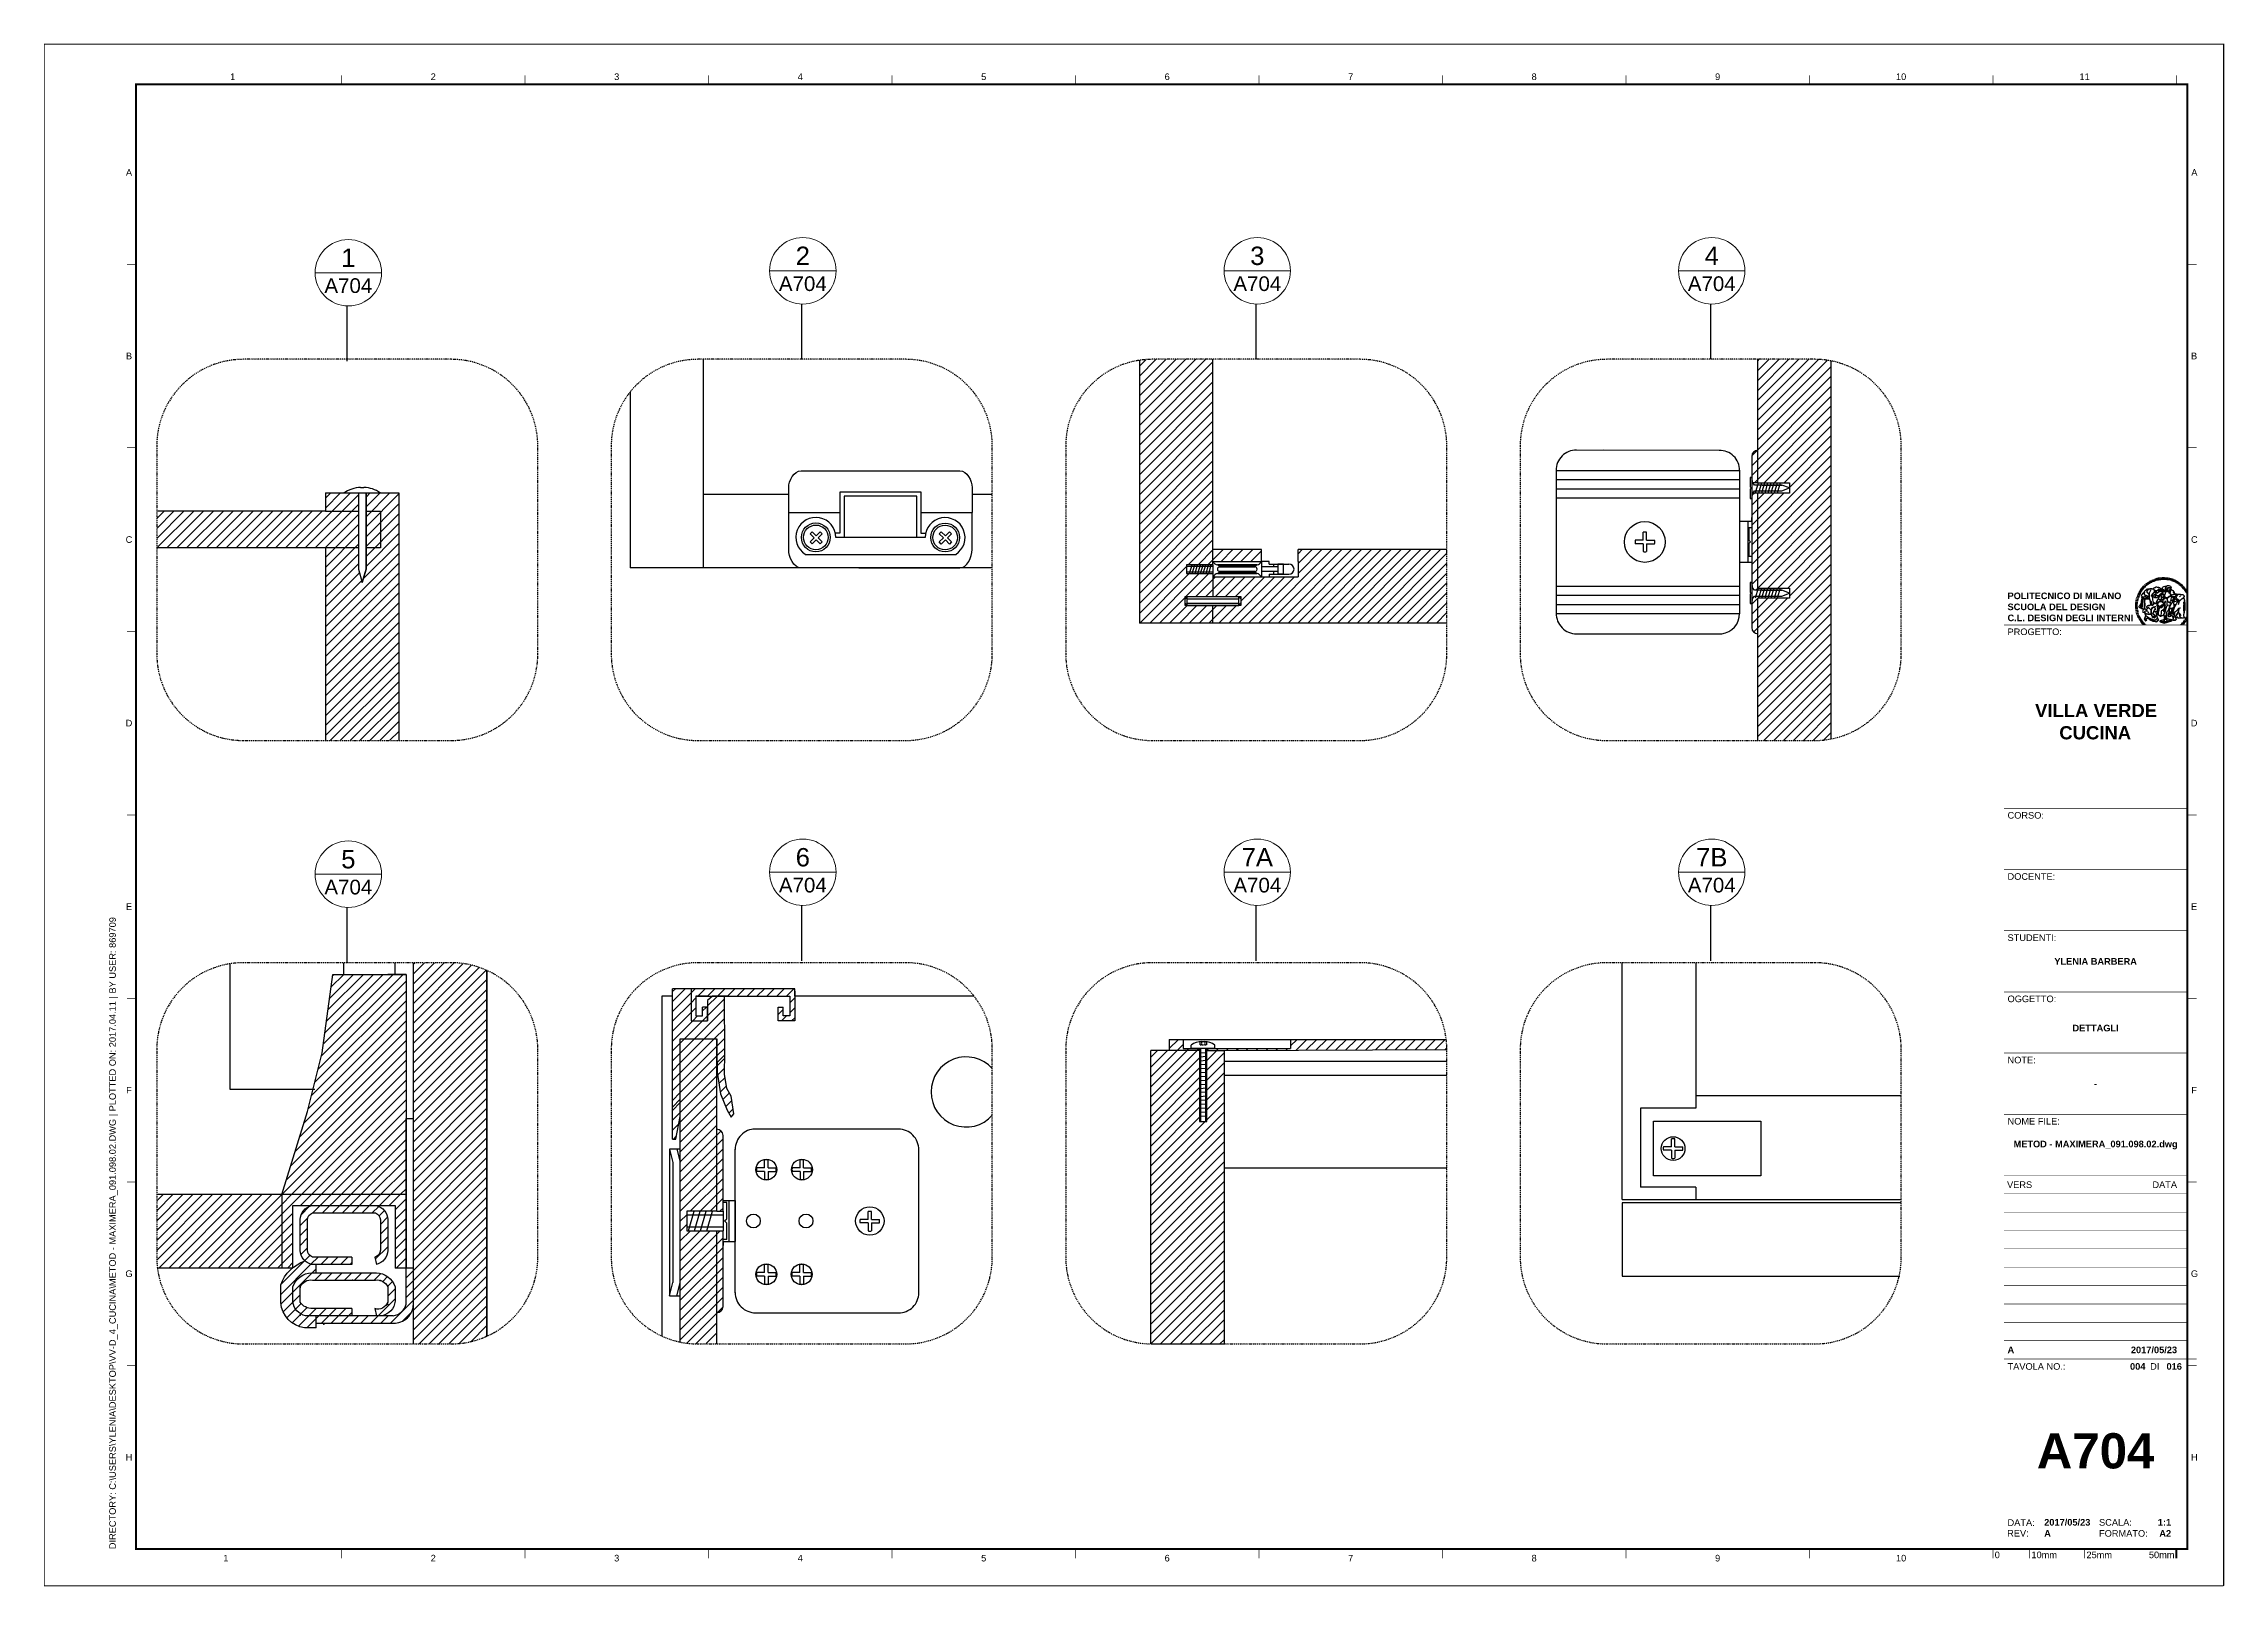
# Paper-space layout 'A704' of a CAD drawing. Header units: millimetres. Extents: x -1 to 2641, y -4080 to 419.
# Drawn here: x -1 to 593, y -1 to 419 of the extents above; entities outside this region: 2.
# The model-space entities are those that its viewports show. They can reach past a viewport. Long polylines and large blocks are cut down to what shows.
import ezdxf
from ezdxf.enums import TextEntityAlignment as Align

# ---------------------------------------------------------------- set-up
doc = ezdxf.new("R2010")
doc.units = ezdxf.units.MM
doc.set_wipeout_variables(frame=1)
for name, pattern in [('DASHED', [0.75, 0.5, -0.25]), ('HIDDEN', [0.375, 0.25, -0.125]), ('TRATTOPUNTO', [25.4, 12.7, -6.35, 0, -6.35])]:
    doc.linetypes.add(name, pattern=pattern)
for name, color, linetype in [('A-ANNO-DIMS', 3, 'Continuous'), ('A-FURN', 1, 'Continuous'), ('A-SECT-FURN', 2, 'Continuous'), ('ARREDI', 1, 'Continuous'), ('ARREDI SEZIONATI', 2, 'Continuous'), ('G-ANNO-LOGO', 3, 'Continuous'), ('G-ANNO-TEXT', 3, 'Continuous'), ('G-ANNO-TTLB', 3, 'Continuous'), ('QUOTE', 3, 'Continuous'), ('TRATTEGGIO', 5, 'HIDDEN'), ('VITI E CERNIERE', 8, 'Continuous')]:
    doc.layers.add(name, color=color, linetype=linetype)
doc.layers.add('A-ANNO-SYMB', color=3, linetype='Continuous', lineweight=18)
doc.layers.add('A-DETL-MCUT', color=255, linetype='Continuous', lineweight=25)
doc.layers.add('G-ANNO-NPLT', color=210, linetype='Continuous', plot=False)
doc.layers.get('A-DETL-MCUT').off()
doc.styles.add('ARIAL', font='arial.ttf')
doc.styles.add('ARIAL-BOLD', font='')
doc.styles.add('E-ARIAL', font='arial.ttf')
doc.styles.get("Standard").update_dxf_attribs({"font": 'arial.ttf'})
doc.styles.get('ARIAL-BOLD').set_extended_font_data('Arial', bold=True)
doc.dimstyles.new('TICK_36', dxfattribs={"dimtxt": 3.6, "dimasz": 3.6, "dimexe": 1.8, "dimexo": 1.2, "dimgap": 1.8, "dimtad": 0, "dimdec": 0, "dimzin": 0, "dimdsep": 46, "dimtxsty": 'ARIAL', "dimblk": 'OBLIQUE', "dimcen": 1.8, "dimdle": 1.8, "dimclrd": 256, "dimclrt": 256, "dimadec": 0, "dimazin": 0, "dimtfac": 1, "dimtdec": 0, "dimtmove": 1, "dimatfit": 3, "dimldrblk": 'OPEN90', "dimfxl": 1, "dimtfill": 1, "dimtolj": 1, "dimtzin": 0, "dimarcsym": 0})

psp = doc.layouts.new('A704')

msp = doc.modelspace()

# ---------------------------------------------------------------- blocks, each defined once
blk = doc.blocks.new('logoPolimi')
for p, q in [((-1.49, 1.84), (-1.36, 1.68)), ((-1.41, 1.91), (-1.28, 1.74)), ((-1.32, 1.97), (-1.2, 1.8)), ((-1.22, 2.03), (-1.11, 1.85)), ((-1.13, 2.09), (-1.03, 1.9)), ((-1.03, 2.14), (-0.94, 1.95)), ((-0.93, 2.18), (-0.84, 1.99)), ((-0.83, 2.22), (-0.75, 2.03)), ((-0.72, 2.26), (-0.66, 2.06)), ((-0.61, 2.29), (-0.56, 2.09)), ((-0.51, 2.32), (-0.46, 2.11)), ((-0.4, 2.34), (-0.36, 2.13)), ((-0.29, 2.35), (-0.26, 2.14)), ((-0.18, 2.36), (-0.16, 2.15)), ((-0.07, 2.37), (-0.06, 2.16)), ((0.04, 2.37), (0.04, 2.16)), ((0.15, 2.36), (0.14, 2.16)), ((0.26, 2.36), (0.24, 2.15)), ((0.37, 2.34), (0.34, 2.13)), ((0.48, 2.32), (0.44, 2.12)), ((0.59, 2.3), (0.54, 2.09)), ((0.69, 2.27), (0.63, 2.07)), ((0.8, 2.23), (0.73, 2.03)), ((0.9, 2.19), (0.82, 2)), ((1, 2.15), (0.91, 1.96)), ((1.1, 2.1), (1, 1.91)), ((1.2, 2.04), (1.09, 1.86)), ((1.29, 1.99), (1.18, 1.81)), ((1.38, 1.92), (1.26, 1.75)), ((1.47, 1.86), (1.34, 1.69)), ((-2.37, 0.12), (-2.16, 0.11)), ((-2.37, 0.01), (-2.16, 0.01)), ((-2.36, 0.23), (-2.15, 0.21)), ((-2.35, 0.34), (-2.14, 0.31)), ((-2.33, 0.45), (-2.12, 0.41)), ((-2.3, 0.55), (-2.1, 0.51)), ((-2.28, 0.66), (-2.07, 0.6)), ((-2.24, 0.77), (-2.04, 0.7)), ((-2.2, 0.87), (-2.01, 0.79)), ((-2.16, 0.97), (-1.97, 0.89)), ((-2.11, 1.07), (-1.93, 0.98)), ((-2.06, 1.17), (-1.88, 1.07)), ((-2.01, 1.26), (-1.83, 1.15)), ((-1.94, 1.36), (-1.77, 1.24)), ((-1.88, 1.45), (-1.71, 1.32)), ((-1.84, 0.03), (-1.82, 0.35)), ((-1.81, 1.53), (-1.65, 1.4)), ((-1.74, 1.61), (-1.58, 1.47)), ((-1.73, 0.59), (-1.73, 0.59)), ((-1.73, 0.59), (-1.73, 0.59)), ((-1.66, 1.69), (-1.51, 1.54)), ((-1.65, 0.57), (-1.65, 0.57)), ((-1.59, 1.12), (-1.59, 1.12)), ((-1.58, 1.77), (-1.44, 1.61)), ((-1.51, 0.55), (-1.51, 0.55)), ((-1.51, 0.55), (-1.51, 0.55)), ((-1.31, 0.79), (-1.21, 0.75)), ((-1.21, 0.75), (-1.31, 0.79)), ((-1.21, 0.75), (-1.31, 0.79)), ((-1.21, 0.75), (-1.21, 0.75)), ((-1.21, 0.75), (-1.21, 0.75)), ((-1.19, 0.76), (-1.19, 0.76)), ((-1.19, 0.76), (-1.19, 0.76)), ((-1.17, 0.99), (-1.18, 0.99)), ((-1.18, 0.99), (-1.17, 0.99)), ((-1.16, 0.57), (-1.16, 0.57)), ((-1.16, 0.57), (-1.16, 0.57)), ((-1.1, 0.01), (-0.99, 0.06)), ((-0.99, 0.06), (-1.1, 0.01)), ((-0.99, 0.06), (-1.1, 0.01)), ((-0.99, 0.06), (-0.99, 0.06)), ((-0.99, 0.06), (-0.99, 0.06)), ((-0.97, 0.79), (-0.98, 0.79)), ((-0.89, 0.84), (-0.97, 0.79)), ((-0.97, 0.79), (-0.89, 0.84)), ((-0.96, 1.41), (-0.96, 1.41)), ((-0.96, 1.41), (-0.96, 1.41)), ((-0.89, 0.84), (-0.82, 0.87)), ((-0.82, 0.87), (-0.89, 0.84)), ((-0.89, 0.84), (-0.82, 0.87)), ((-0.88, 0.83), (-0.89, 0.84)), ((-0.85, 1.39), (-0.85, 1.39)), ((-0.85, 1.39), (-0.85, 1.39)), ((-0.84, 0.14), (-0.84, 0.14)), ((-0.77, 1.08), (-0.78, 1.08)), ((-0.78, 1.08), (-0.77, 1.08)), ((-0.61, 1.12), (-0.77, 1.08)), ((-0.77, 1.08), (-0.61, 1.12)), ((-0.77, 1.08), (-0.61, 1.12)), ((-0.75, 1.3), (-0.76, 1.29)), ((-0.76, 1.29), (-0.75, 1.3)), ((-0.65, 0.99), (-0.7, 0.96)), ((-0.69, 0.18), (-0.68, 0.18)), ((-0.66, 0.93), (-0.66, 0.93)), ((-0.66, 0.93), (-0.64, 0.93)), ((-0.66, 0.93), (-0.66, 0.93)), ((-0.66, 0.93), (-0.66, 0.93)), ((-0.63, 1.01), (-0.63, 1.01)), ((-0.63, 1.01), (-0.62, 1.01)), ((-0.63, 0.66), (-0.63, 0.66)), ((-0.6, 1.12), (-0.61, 1.12)), ((-0.61, 1.12), (-0.6, 1.12)), ((-0.61, 1.12), (-0.6, 1.12)), ((-0.61, 0.86), (-0.57, 0.85)), ((-0.57, 0.85), (-0.61, 0.86)), ((-0.61, 0.86), (-0.57, 0.85)), ((-0.53, 1.08), (-0.6, 1.12)), ((-0.6, 1.12), (-0.6, 1.11)), ((-0.6, 1.12), (-0.53, 1.08)), ((-0.57, 0.8), (-0.59, 0.8)), ((-0.57, 0.85), (-0.53, 0.84)), ((-0.57, 0.85), (-0.57, 0.85)), ((-0.57, 0.85), (-0.57, 0.85)), ((-0.57, 0.85), (-0.53, 0.84)), ((-0.56, 0.29), (-0.49, 0.48)), ((-0.56, 0.14), (-0.56, 0.29)), ((-0.5, 0.11), (-0.56, 0.14)), ((-0.53, 0.84), (-0.51, 0.84)), ((-0.53, 0.84), (-0.51, 0.84)), ((-0.53, 0.84), (-0.53, 0.84)), ((-0.51, 0.11), (-0.51, 0.11)), ((-0.51, 0.11), (-0.51, 0.11)), ((-0.34, 0.33), (-0.5, 0.11)), ((-0.49, 0.48), (-0.41, 0.55)), ((-0.42, 0.8), (-0.47, 0.79)), ((-0.42, 0.8), (-0.47, 0.79)), ((-0.47, 0.79), (-0.45, 0.76)), ((-0.47, 0.79), (-0.45, 0.76)), ((-0.45, 1.14), (-0.42, 1.11)), ((-0.42, 1.26), (-0.36, 1.22)), ((-0.41, 0.55), (-0.34, 0.49)), ((-0.4, 1.37), (-0.38, 1.38)), ((-0.39, 1.37), (-0.4, 1.37)), ((-0.35, 1.33), (-0.4, 1.37)), ((-0.39, 1.24), (-0.4, 1.23)), ((-0.38, 1.14), (-0.38, 1.14)), ((-0.34, 0.49), (-0.09, 0.48)), ((-0.16, 0.32), (-0.34, 0.33)), ((-0.14, 0.32), (-0.31, 0.34)), ((-0.28, 1.3), (-0.29, 1.3)), ((-0.28, 1.3), (-0.28, 1.3)), ((-0.16, 1.24), (-0.16, 1.25)), ((-0.16, 1.25), (-0.16, 1.25)), ((-0.16, 0.49), (-0.14, 0.64)), ((-0.06, 0.27), (-0.16, 0.32)), ((-0.1, 0.88), (-0.09, 0.87)), ((-0.08, 1.37), (-0.08, 1.38)), ((-0.08, 1.23), (-0.05, 1.21)), ((-0.05, 1.21), (-0.08, 1.23)), ((-0.08, 1.23), (-0.05, 1.21)), ((-0.03, 0.26), (-0.06, 0.27)), ((-0.05, 1.21), (-0.04, 1.21)), ((-0.04, 1.21), (-0.05, 1.21)), ((-0.04, 1.21), (-0.04, 1.21)), ((-0.04, 1.21), (-0.04, 1.21)), ((-0.04, 0.48), (-0.03, 0.26)), ((0.03, 1.15), (0.03, 1.15)), ((0.03, 0.66), (0.03, 0.67)), ((0.07, 0.58), (0.07, 0.57)), ((0.1, 1.18), (0.1, 1.18)), ((0.1, 0.84), (0.1, 0.84)), ((0.13, 1.32), (0.17, 1.19)), ((0.14, 0.71), (0.34, 0.65)), ((0.31, 0.56), (0.17, 0.63)), ((0.27, 1.61), (0.27, 1.61)), ((0.27, 1.61), (0.27, 1.61)), ((0.27, 1.61), (0.27, 1.61)), ((0.29, 1.29), (0.29, 1.29)), ((0.29, 1.29), (0.29, 1.29)), ((0.29, 1.29), (0.29, 1.29)), ((0.29, 1.29), (0.29, 1.29)), ((0.33, 0.49), (0.34, 0.49)), ((0.33, 0.03), (0.35, 0.03)), ((0.33, 0.03), (0.35, 0.03)), ((0.34, 0.65), (0.34, 0.64)), ((0.35, 0.03), (0.57, 0.06)), ((0.35, 0.03), (0.57, 0.06)), ((0.35, 0.03), (0.35, 0.03)), ((0.35, 0.03), (0.35, 0.03)), ((0.38, 1.36), (0.37, 1.35)), ((0.38, 0.34), (0.37, 0.34)), ((0.38, 0.34), (0.38, 0.34)), ((0.43, 0.67), (0.39, 0.64)), ((0.49, 1.05), (0.51, 1.13)), ((0.51, 1.13), (0.49, 1.05)), ((0.49, 1.05), (0.51, 1.13)), ((0.51, 1.31), (0.5, 1.29)), ((0.51, 1.13), (0.52, 1.23)), ((0.52, 1.23), (0.51, 1.23)), ((0.51, 1.23), (0.52, 1.23)), ((0.52, 1.23), (0.51, 1.13)), ((0.51, 1.13), (0.52, 1.23)), ((0.52, 1.24), (0.6, 1.37)), ((0.52, 1.23), (0.6, 1.36)), ((0.6, 1.36), (0.52, 1.23)), ((0.52, 1.23), (0.52, 1.23)), ((0.52, 1.23), (0.52, 1.24)), ((0.52, 1.23), (0.52, 1.23)), ((0.55, 1.07), (0.53, 1.06)), ((0.53, 1.04), (0.53, 1.06)), ((0.53, 1.05), (0.53, 1.04)), ((0.54, 0.3), (0.63, 0.32)), ((0.54, -0.08), (0.61, 0.06)), ((0.61, 0.06), (0.54, -0.08)), ((0.54, -0.08), (0.61, 0.06)), ((0.56, 0.19), (0.59, 0.21)), ((0.57, 1.07), (0.57, 1.07)), ((0.57, 1.07), (0.57, 1.07)), ((0.57, 1.07), (0.57, 1.07)), ((0.57, 1.07), (0.57, 1.07)), ((0.57, 1.07), (0.57, 1.07)), ((0.57, 1.07), (0.57, 1.07)), ((0.57, 1.07), (0.57, 1.07)), ((0.58, 0.3), (0.59, 0.29)), ((0.59, 0.78), (0.59, 0.79)), ((0.59, 0.79), (0.59, 0.79)), ((0.59, 0.79), (0.59, 0.79)), ((0.59, 0.79), (0.59, 0.78)), ((0.61, 0.06), (0.6, 0.07)), ((0.6, 0.07), (0.61, 0.06)), ((0.61, 0.06), (0.61, 0.07)), ((0.62, 0.21), (0.65, 0.22)), ((0.64, 1.37), (0.65, 1.37)), ((0.69, 0.86), (0.68, 0.86)), ((0.68, 0.86), (0.69, 0.86)), ((0.68, 0.76), (0.68, 0.76)), ((0.76, 0.26), (0.76, 0.26)), ((0.82, 0.35), (0.84, 0.36)), ((0.82, 0.35), (0.82, 0.35)), ((0.84, 0.36), (0.84, 0.37)), ((0.85, 0.34), (1.05, 0.35)), ((0.93, 1.05), (0.93, 1.05)), ((0.93, 1.05), (0.93, 1.05)), ((0.93, 1.05), (0.93, 1.04)), ((0.93, 1.05), (0.93, 1.05)), ((0.97, 0.66), (0.96, 0.66)), ((1.01, 0.97), (0.98, 0.96)), ((1.17, 0.96), (1.17, 0.95)), ((1.17, 0.95), (1.17, 0.95)), ((1.34, 0.37), (1.26, 0.04)), ((1.27, 0.37), (1.27, 0.38)), ((1.28, 0.95), (1.28, 0.95)), ((1.37, 0.73), (1.46, 0.81)), ((1.41, 0.4), (1.41, 0.41)), ((1.56, 1.79), (1.42, 1.63)), ((1.64, 1.71), (1.49, 1.56)), ((1.49, 0.9), (1.57, 0.92)), ((1.72, 1.63), (1.56, 1.49)), ((1.67, 0.6), (1.57, 0.53)), ((1.79, 1.55), (1.63, 1.41)), ((1.86, 1.47), (1.7, 1.34)), ((1.93, 1.38), (1.76, 1.26)), ((1.99, 1.29), (1.81, 1.17)), ((2.05, 1.19), (1.87, 1.09)), ((2.1, 1.1), (1.92, 1)), ((2.15, 1), (1.96, 0.91)), ((2.19, 0.9), (2, 0.82)), ((2.23, 0.79), (2.04, 0.72)), ((2.27, 0.69), (2.07, 0.63)), ((2.3, 0.58), (2.09, 0.53)), ((2.32, 0.47), (2.12, 0.43)), ((2.34, 0.37), (2.13, 0.33)), ((2.36, 0.26), (2.15, 0.23)), ((2.37, 0.15), (2.16, 0.13)), ((2.37, 0.04), (2.16, 0.03)), ((-2.37, -0.1), (-2.16, -0.09)), ((-2.36, -0.21), (-2.15, -0.19)), ((-2.35, -0.32), (-2.14, -0.29)), ((-2.33, -0.43), (-2.12, -0.39)), ((-2.31, -0.54), (-2.1, -0.49)), ((-2.28, -0.65), (-2.08, -0.59)), ((-2.25, -0.75), (-2.05, -0.69)), ((-2.21, -0.86), (-2.02, -0.78)), ((-2.17, -0.96), (-1.98, -0.87)), ((-2.12, -1.06), (-1.93, -0.96)), ((-2.07, -1.16), (-1.89, -1.05)), ((-2.04, -0.15), (-1.97, -0.2)), ((-2.01, -1.25), (-1.84, -1.14)), ((-1.95, -1.34), (-1.78, -1.22)), ((-1.89, -1.43), (-1.72, -1.31)), ((-1.82, -1.52), (-1.66, -1.38)), ((-1.75, -1.6), (-1.59, -1.46)), ((-1.67, -1.68), (-1.52, -1.53)), ((-1.58, -0.12), (-1.6, -0.18)), ((-1.6, -0.18), (-1.58, -0.28)), ((-1.57, -0.54), (-1.59, -0.54)), ((-1.59, -0.54), (-1.59, -0.54)), ((-1.59, -1.76), (-1.45, -1.6)), ((-1.56, -0.32), (-1.56, -0.31)), ((-1.56, -0.31), (-1.56, -0.31)), ((-1.53, -0.65), (-1.53, -0.65)), ((-1.53, -0.65), (-1.53, -0.65)), ((-1.51, -1.83), (-1.37, -1.67)), ((-1.48, -0.86), (-1.48, -0.85)), ((-1.42, -0.37), (-1.42, -0.37)), ((-1.42, -1.9), (-1.29, -1.73)), ((-1.38, -0.46), (-1.38, -0.46)), ((-1.33, -1.96), (-1.21, -1.79)), ((-1.31, -0.24), (-1.31, -0.23)), ((-1.31, -0.23), (-1.31, -0.24)), ((-1.23, -0.19), (-1.23, -0.19)), ((-1.23, -0.19), (-1.23, -0.19)), ((-1.23, -0.19), (-1.23, -0.19)), ((-1.23, -0.19), (-1.23, -0.19)), ((-1.01, -0.39), (-1.02, -0.39)), ((-1.02, -0.39), (-1.01, -0.39)), ((-1.02, -0.7), (-1.02, -0.7)), ((-1.02, -0.7), (-1.02, -0.7)), ((-1.02, -0.7), (-1.02, -0.7)), ((-0.79, -0.51), (-0.83, -0.58)), ((-0.83, -0.58), (-0.79, -0.51)), ((-0.83, -0.58), (-0.79, -0.51)), ((-0.78, -1.05), (-0.83, -0.94)), ((-0.83, -0.94), (-0.78, -1.05)), ((-0.83, -0.94), (-0.83, -0.94)), ((-0.83, -0.94), (-0.78, -1.05)), ((-0.82, -1.23), (-0.82, -1.23)), ((-0.82, -1.23), (-0.77, -1.23)), ((-0.77, -1.23), (-0.82, -1.23)), ((-0.82, -1.23), (-0.82, -1.23)), ((-0.77, -1.23), (-0.82, -1.23)), ((-0.75, -0.96), (-0.8, -0.89)), ((-0.8, -0.89), (-0.79, -0.92)), ((-0.79, -0.92), (-0.8, -0.89)), ((-0.8, -0.89), (-0.75, -0.96)), ((-0.79, -0.92), (-0.8, -0.89)), ((-0.8, -0.89), (-0.8, -0.89)), ((-0.8, -0.89), (-0.75, -0.96)), ((-0.79, -0.92), (-0.78, -0.95)), ((-0.78, -0.95), (-0.79, -0.92)), ((-0.78, -0.95), (-0.79, -0.92)), ((-0.77, -0.49), (-0.78, -0.48)), ((-0.78, -0.48), (-0.77, -0.49)), ((-0.78, -0.95), (-0.76, -1)), ((-0.76, -1), (-0.78, -0.95)), ((-0.76, -1), (-0.78, -0.95)), ((-0.71, -0.89), (-0.75, -0.87)), ((-0.75, -0.87), (-0.71, -0.89)), ((-0.75, -0.87), (-0.71, -0.89)), ((-0.72, -1.01), (-0.75, -0.96)), ((-0.75, -0.96), (-0.72, -1.01)), ((-0.75, -0.96), (-0.72, -1.01)), ((-0.64, -0.93), (-0.71, -0.89)), ((-0.71, -0.89), (-0.64, -0.93)), ((-0.71, -0.89), (-0.64, -0.93)), ((-0.66, -0.53), (-0.66, -0.53)), ((-0.66, -0.53), (-0.66, -0.53)), ((-0.66, -0.53), (-0.66, -0.53)), ((-0.39, -0.81), (-0.51, -0.69)), ((-0.51, -1.04), (-0.5, -1.04)), ((-0.48, -0.42), (-0.48, -0.42)), ((-0.48, -0.42), (-0.48, -0.42)), ((-0.48, -0.42), (-0.48, -0.42)), ((-0.41, -0.51), (-0.41, -0.51)), ((-0.38, -0.05), (-0.39, -0.12)), ((-0.39, -0.12), (-0.37, -0.1)), ((-0.35, -0.14), (-0.37, -0.08)), ((-0.37, -0.09), (-0.37, -0.09)), ((-0.33, -0.12), (-0.35, -0.14)), ((-0.32, -0.14), (-0.35, -0.14)), ((-0.35, -0.18), (-0.34, -0.22)), ((-0.34, -0.08), (-0.29, -0.16)), ((-0.34, -0.22), (-0.34, -0.22)), ((-0.27, -0.17), (-0.32, -0.14)), ((-0.25, -0.91), (-0.26, -0.9)), ((-0.26, -1.29), (0.1, -1.2)), ((0.1, -1.2), (-0.26, -1.29)), ((0.08, -1.4), (-0.26, -1.29)), ((-0.26, -1.29), (0.08, -1.4)), ((-0.26, -1.38), (-0.26, -1.29)), ((-0.26, -1.29), (-0.26, -1.29)), ((-0.26, -1.29), (-0.26, -1.38)), ((-0.26, -1.29), (0.08, -1.4)), ((-0.26, -1.29), (-0.26, -1.29)), ((0.08, -1.49), (-0.26, -1.38)), ((-0.26, -1.38), (0.09, -1.49)), ((-0.14, -0.15), (-0.16, -0.13)), ((-0.11, -0.04), (-0.12, -0.05)), ((-0.04, -0.41), (-0.01, -0.44)), ((-0.01, -0.44), (-0.04, -0.41)), ((-0.04, -0.41), (-0.01, -0.44)), ((0.07, -0.84), (0.07, -0.84)), ((0.07, -0.84), (0.07, -0.84)), ((0.1, -1.2), (0.08, -1.32)), ((0.08, -1.32), (0.13, -1.2)), ((0.08, -1.4), (0.72, -1.22)), ((0.72, -1.22), (0.08, -1.4)), ((0.08, -1.4), (0.72, -1.22)), ((0.72, -1.31), (0.08, -1.49)), ((0.08, -1.44), (0.08, -1.4)), ((0.08, -1.4), (0.08, -1.44)), ((0.08, -1.4), (0.08, -1.49)), ((0.08, -1.49), (0.08, -1.44)), ((0.08, -1.44), (0.08, -1.44)), ((0.08, -1.44), (0.08, -1.45)), ((0.08, -1.45), (0.08, -1.46)), ((0.08, -1.46), (0.08, -1.49)), ((0.1, -1.01), (0.09, -0.86)), ((0.1, -1.01), (0.09, -0.86)), ((0.09, -1.49), (0.72, -1.31)), ((0.1, -1.2), (0.12, -1.04)), ((0.12, -1.04), (0.1, -1.2)), ((0.13, -1.2), (0.1, -1.2)), ((0.1, -1.2), (0.13, -1.2)), ((0.13, -1.2), (0.1, -1.2)), ((0.1, -1.2), (0.1, -1.2)), ((0.11, -0.44), (0.11, -0.44)), ((0.11, -0.44), (0.11, -0.44)), ((0.12, -0.21), (0.12, -0.21)), ((0.12, -0.21), (0.12, -0.21)), ((0.12, -0.21), (0.12, -0.21)), ((0.12, -0.21), (0.12, -0.21)), ((0.12, -0.21), (0.12, -0.21)), ((0.12, -0.21), (0.12, -0.21)), ((0.12, -0.21), (0.12, -0.21)), ((0.12, -0.21), (0.12, -0.21)), ((0.12, -0.21), (0.12, -0.21)), ((0.12, -0.21), (0.12, -0.21)), ((0.12, -0.21), (0.12, -0.21)), ((0.12, -0.21), (0.12, -0.21)), ((0.12, -0.21), (0.12, -0.21)), ((0.12, -0.56), (0.14, -0.53)), ((0.14, -0.53), (0.12, -0.56)), ((0.12, -0.56), (0.14, -0.53)), ((0.12, -1.04), (0.12, -1.04)), ((0.12, -1.04), (0.12, -1.04)), ((0.12, -1.04), (0.12, -1.04)), ((0.21, -0.99), (0.13, -1.2)), ((0.13, -1.2), (0.21, -0.99)), ((0.36, -1.14), (0.13, -1.2)), ((0.13, -1.2), (0.26, -1.17)), ((0.14, -0.53), (0.16, -0.49)), ((0.16, -0.49), (0.14, -0.53)), ((0.14, -0.53), (0.16, -0.49)), ((0.16, -0.49), (0.16, -0.49)), ((0.16, -0.49), (0.16, -0.49)), ((0.28, -1.19), (0.21, -0.99)), ((0.21, -0.99), (0.31, -1.27)), ((0.24, -0.17), (0.24, -0.16)), ((0.24, -0.16), (0.24, -0.17)), ((0.25, -0.84), (0.25, -0.88)), ((0.25, -0.88), (0.25, -0.84)), ((0.25, -0.88), (0.25, -0.84)), ((0.25, -0.88), (0.29, -1.17)), ((0.26, -0.88), (0.25, -0.88)), ((0.31, -1.27), (0.25, -0.88)), ((0.26, -1.17), (0.28, -1.16)), ((0.28, -1.16), (0.36, -1.14)), ((0.29, -1.17), (0.28, -1.19)), ((0.36, -1.14), (0.72, -1.22)), ((0.72, -1.22), (0.36, -1.14)), ((0.49, -0.31), (0.49, -0.31)), ((0.49, -0.31), (0.49, -0.31)), ((0.5, -0.27), (0.5, -0.27)), ((0.51, -0.27), (0.51, -0.27)), ((0.72, -0.81), (0.75, -0.89)), ((0.72, -1.22), (0.72, -1.31)), ((0.72, -1.31), (0.72, -1.22)), ((0.74, -0.23), (0.74, -0.23)), ((0.74, -0.23), (0.75, -0.24)), ((0.75, -0.23), (0.75, -0.23)), ((0.86, -0.25), (0.82, -0.34)), ((0.87, -0.22), (0.86, -0.23)), ((0.87, -0.22), (0.86, -0.25)), ((0.96, -0.58), (0.96, -0.57)), ((1.05, -1.05), (1.04, -1.05)), ((1.28, -2), (1.17, -1.82)), ((1.37, -1.93), (1.25, -1.76)), ((1.31, -0.27), (1.3, -0.26)), ((1.3, -0.26), (1.3, -0.26)), ((1.3, -0.26), (1.3, -0.26)), ((1.3, -0.26), (1.31, -0.27)), ((1.3, -0.26), (1.3, -0.26)), ((1.46, -1.87), (1.33, -1.7)), ((1.54, -1.8), (1.41, -1.64)), ((1.63, -1.72), (1.48, -1.57)), ((1.71, -1.65), (1.55, -1.5)), ((1.78, -1.57), (1.62, -1.43)), ((1.85, -1.48), (1.69, -1.35)), ((1.92, -1.39), (1.75, -1.27)), ((1.98, -1.3), (1.81, -1.19)), ((2.04, -1.21), (1.86, -1.1)), ((2.09, -1.11), (1.91, -1.01)), ((2.14, -1.01), (1.95, -0.92)), ((2.19, -0.91), (1.99, -0.83)), ((2.23, -0.81), (2.03, -0.74)), ((2.26, -0.7), (2.06, -0.64)), ((2.29, -0.6), (2.09, -0.55)), ((2.32, -0.49), (2.11, -0.45)), ((2.34, -0.38), (2.13, -0.35)), ((2.35, -0.27), (2.15, -0.25)), ((2.37, -0.08), (2.16, -0.07)), ((2.36, -0.16), (2.16, -0.15)), ((-1.24, -2.02), (-1.13, -1.84)), ((-1.14, -2.08), (-1.04, -1.89)), ((-1.04, -2.13), (-0.95, -1.94)), ((-0.94, -2.18), (-0.86, -1.98)), ((-0.84, -2.22), (-0.77, -2.02)), ((-0.74, -2.25), (-0.67, -2.05)), ((-0.63, -2.29), (-0.57, -2.08)), ((-0.52, -2.31), (-0.48, -2.11)), ((-0.42, -2.33), (-0.38, -2.13)), ((-0.31, -2.35), (-0.28, -2.14)), ((-0.2, -2.36), (-0.18, -2.15)), ((-0.09, -2.37), (-0.08, -2.16)), ((0.03, -2.37), (0.02, -2.16)), ((0.14, -2.37), (0.12, -2.16)), ((0.25, -2.36), (0.22, -2.15)), ((0.35, -2.34), (0.32, -2.14)), ((0.46, -2.32), (0.42, -2.12)), ((0.57, -2.3), (0.52, -2.1)), ((0.68, -2.27), (0.62, -2.07)), ((0.78, -2.24), (0.71, -2.04)), ((0.89, -2.2), (0.81, -2)), ((0.99, -2.15), (0.9, -1.96)), ((1.09, -2.11), (0.99, -1.92)), ((1.19, -2.05), (1.08, -1.87))]:
    blk.add_line(p, q)
for points in [[(-1.9, 0.12), (-1.94, 0.02), (-2.05, -0.09), (-2.05, -0.09)], [(-1.86, 0.38), (-1.86, 0.38), (-1.87, 0.19), (-1.9, 0.12)], [(-1.76, 0.6), (-1.76, 0.6), (-1.84, 0.57), (-1.86, 0.38)], [(-1.86, -0.04), (-1.84, 0.02), (-1.84, 0.03), (-1.84, 0.03)], [(-1.82, 0.78), (-1.83, 0.8), (-1.85, 0.86), (-1.83, 0.88)], [(-1.82, 0.78), (-1.83, 0.8), (-1.85, 0.86), (-1.83, 0.88)], [(-1.83, 0.88), (-1.81, 0.9), (-1.76, 0.96), (-1.76, 0.96)], [(-1.83, 0.88), (-1.81, 0.9), (-1.76, 0.96), (-1.76, 0.96)], [(-1.76, 0.6), (-1.83, 0.7), (-1.78, 0.74), (-1.78, 0.74)], [(-1.78, 0.74), (-1.79, 0.74), (-1.83, 0.7), (-1.76, 0.6)], [(-1.78, 0.74), (-1.8, 0.76), (-1.81, 0.78), (-1.82, 0.78)], [(-1.78, 0.74), (-1.8, 0.76), (-1.81, 0.78), (-1.82, 0.78)], [(-1.82, 0.35), (-1.81, 0.5), (-1.73, 0.59), (-1.73, 0.59)], [(-1.82, -0.19), (-1.73, -0.07), (-1.75, 0.14), (-1.75, 0.3)], [(-1.75, 0.33), (-1.75, 0.17), (-1.73, -0.05), (-1.8, -0.17)], [(-1.78, 0.74), (-1.75, 0.72), (-1.72, 0.69), (-1.68, 0.7)], [(-1.68, 0.7), (-1.72, 0.69), (-1.75, 0.72), (-1.78, 0.74)], [(-1.68, 0.7), (-1.72, 0.69), (-1.75, 0.72), (-1.78, 0.74)], [(-1.78, 0.74), (-1.78, 0.74), (-1.78, 0.74), (-1.78, 0.74)], [(-1.76, 0.96), (-1.68, 1.1), (-1.59, 1.12), (-1.59, 1.12)], [(-1.76, 0.96), (-1.68, 1.1), (-1.6, 1.12), (-1.6, 1.12)], [(-1.73, 0.59), (-1.74, 0.59), (-1.75, 0.6), (-1.76, 0.6)], [(-1.73, 0.59), (-1.74, 0.59), (-1.75, 0.6), (-1.76, 0.6)], [(-1.75, 0.3), (-1.76, 0.47), (-1.65, 0.57), (-1.65, 0.57)], [(-1.65, 0.57), (-1.65, 0.57), (-1.76, 0.5), (-1.75, 0.33)], [(-1.65, 0.57), (-1.68, 0.58), (-1.7, 0.58), (-1.73, 0.59)], [(-1.65, 0.57), (-1.68, 0.58), (-1.7, 0.58), (-1.73, 0.59)], [(-1.5, 0.71), (-1.53, 0.74), (-1.61, 0.71), (-1.68, 0.7)], [(-1.68, 0.7), (-1.61, 0.71), (-1.53, 0.73), (-1.5, 0.71)], [(-1.5, 0.71), (-1.53, 0.73), (-1.61, 0.71), (-1.68, 0.7)], [(-1.51, 0.55), (-1.56, 0.56), (-1.61, 0.56), (-1.65, 0.57)], [(-1.65, 0.57), (-1.61, 0.56), (-1.56, 0.56), (-1.51, 0.55)], [(-1.51, 0.55), (-1.56, 0.56), (-1.61, 0.56), (-1.65, 0.57)], [(-1.59, 1.12), (-1.6, 1.06), (-1.61, 0.99), (-1.61, 0.97)], [(-1.61, 0.97), (-1.61, 0.99), (-1.6, 1.06), (-1.59, 1.12)], [(-1.61, 0.97), (-1.61, 0.99), (-1.6, 1.06), (-1.59, 1.12)], [(-1.61, 0.97), (-1.61, 0.95), (-1.56, 0.88), (-1.54, 0.87)], [(-1.54, 0.87), (-1.56, 0.88), (-1.61, 0.95), (-1.61, 0.97)], [(-1.54, 0.87), (-1.56, 0.88), (-1.61, 0.96), (-1.61, 0.97)], [(-1.59, 1.12), (-1.59, 1.13), (-1.59, 1.15), (-1.58, 1.16)], [(-1.59, 1.12), (-1.59, 1.13), (-1.59, 1.15), (-1.58, 1.16)], [(-1.58, 1.16), (-1.57, 1.21), (-1.52, 1.23), (-1.49, 1.25)], [(-1.58, 1.16), (-1.57, 1.21), (-1.52, 1.23), (-1.49, 1.25)], [(-1.58, 0.36), (-1.58, 0.48), (-1.51, 0.55), (-1.51, 0.55)], [(-1.51, 0.55), (-1.51, 0.55), (-1.58, 0.48), (-1.58, 0.36)], [(-1.51, 0.55), (-1.51, 0.55), (-1.58, 0.48), (-1.58, 0.36)], [(-1.55, 0.04), (-1.55, 0.08), (-1.58, 0.25), (-1.58, 0.36)], [(-1.58, 0.36), (-1.58, 0.25), (-1.55, 0.08), (-1.55, 0.04)], [(-1.58, 0.36), (-1.58, 0.25), (-1.55, 0.08), (-1.55, 0.04)], [(-1.58, -0.12), (-1.57, -0.06), (-1.55, 0.02), (-1.55, 0.04)], [(-1.55, 0.04), (-1.55, 0.02), (-1.57, -0.06), (-1.58, -0.12)], [(-1.55, 0.04), (-1.55, 0.02), (-1.56, -0.04), (-1.57, -0.1)], [(-1.54, 0.87), (-1.52, 0.85), (-1.47, 0.83), (-1.44, 0.83)], [(-1.44, 0.83), (-1.47, 0.83), (-1.52, 0.85), (-1.54, 0.87)], [(-1.45, 0.83), (-1.47, 0.83), (-1.52, 0.85), (-1.54, 0.87)], [(-1.51, 0.55), (-1.33, 0.54), (-1.16, 0.57), (-1.16, 0.57)], [(-1.16, 0.57), (-1.16, 0.57), (-1.33, 0.54), (-1.51, 0.55)], [(-1.16, 0.57), (-1.16, 0.57), (-1.33, 0.54), (-1.51, 0.55)], [(-1.5, 0.71), (-1.46, 0.68), (-1.4, 0.62), (-1.33, 0.66)], [(-1.33, 0.66), (-1.4, 0.62), (-1.46, 0.68), (-1.5, 0.71)], [(-1.33, 0.66), (-1.4, 0.62), (-1.46, 0.68), (-1.5, 0.71)], [(-1.49, 1.25), (-1.46, 1.26), (-1.42, 1.33), (-1.39, 1.36)], [(-1.49, 1.25), (-1.46, 1.27), (-1.43, 1.34), (-1.39, 1.36)], [(-1.31, 0.79), (-1.33, 0.79), (-1.42, 0.83), (-1.45, 0.83)], [(-1.44, 0.83), (-1.42, 0.83), (-1.33, 0.79), (-1.31, 0.79)], [(-1.31, 0.79), (-1.33, 0.79), (-1.42, 0.83), (-1.44, 0.83)], [(-1.35, 1.1), (-1.4, 1.17), (-1.36, 1.23), (-1.29, 1.31)], [(-1.29, 1.31), (-1.36, 1.23), (-1.4, 1.17), (-1.35, 1.1)], [(-1.35, 1.1), (-1.4, 1.17), (-1.36, 1.23), (-1.29, 1.31)], [(-1.39, 1.36), (-1.35, 1.38), (-1.26, 1.4), (-1.19, 1.41)], [(-1.39, 1.36), (-1.35, 1.38), (-1.26, 1.4), (-1.19, 1.41)], [(-1.18, 0.99), (-1.24, 0.97), (-1.3, 1.03), (-1.35, 1.1)], [(-1.35, 1.1), (-1.3, 1.03), (-1.24, 0.97), (-1.18, 0.99)], [(-1.18, 1), (-1.24, 0.97), (-1.3, 1.03), (-1.35, 1.1)], [(-1.33, 0.66), (-1.28, 0.7), (-1.23, 0.73), (-1.21, 0.75)], [(-1.21, 0.75), (-1.23, 0.73), (-1.28, 0.7), (-1.33, 0.66)], [(-1.21, 0.75), (-1.23, 0.73), (-1.28, 0.7), (-1.33, 0.66)], [(-1.29, 1.31), (-1.22, 1.39), (-1.01, 1.41), (-0.96, 1.41)], [(-0.96, 1.41), (-1.01, 1.41), (-1.22, 1.39), (-1.29, 1.31)], [(-1.29, 1.31), (-1.22, 1.39), (-1.01, 1.41), (-0.96, 1.41)], [(-1.24, -0.02), (-1.21, -0.01), (-1.1, 0.01), (-1.1, 0.01)], [(-1.1, 0.01), (-1.1, 0.01), (-1.21, -0.01), (-1.24, -0.02)], [(-1.1, 0.01), (-1.1, 0.01), (-1.21, -0.01), (-1.24, -0.02)], [(-1.21, 0.75), (-1.2, 0.75), (-1.19, 0.76), (-1.19, 0.76)], [(-1.19, 0.76), (-1.19, 0.76), (-1.2, 0.75), (-1.21, 0.75)], [(-1.19, 0.76), (-1.19, 0.76), (-1.2, 0.76), (-1.21, 0.75)], [(-1.19, 1.41), (-1.11, 1.43), (-0.97, 1.41), (-0.97, 1.41)], [(-1.19, 1.41), (-1.12, 1.43), (-0.98, 1.41), (-0.98, 1.41)], [(-1.19, 0.76), (-1.19, 0.77), (-1.18, 0.78), (-1.18, 0.79)], [(-1.18, 0.79), (-1.18, 0.78), (-1.19, 0.77), (-1.19, 0.76)], [(-1.19, 0.76), (-1.19, 0.77), (-1.19, 0.78), (-1.18, 0.79)], [(-1.18, 0.68), (-1.18, 0.68), (-1.19, 0.71), (-1.19, 0.76)], [(-1.19, 0.76), (-1.19, 0.71), (-1.18, 0.68), (-1.18, 0.68)], [(-1.18, 0.68), (-1.18, 0.68), (-1.19, 0.71), (-1.19, 0.76)], [(-1.18, 0.97), (-1.18, 0.97), (-1.18, 0.98), (-1.17, 0.99)], [(-1.17, 0.99), (-1.18, 0.98), (-1.18, 0.97), (-1.18, 0.97)], [(-1.18, 0.97), (-1.18, 0.97), (-1.18, 0.98), (-1.17, 0.99)], [(-1.18, 0.79), (-1.17, 0.86), (-1.18, 0.95), (-1.18, 0.97)], [(-1.18, 0.97), (-1.18, 0.95), (-1.17, 0.86), (-1.18, 0.79)], [(-1.18, 0.79), (-1.17, 0.86), (-1.18, 0.95), (-1.18, 0.97)], [(-1.16, 0.57), (-1.17, 0.6), (-1.18, 0.64), (-1.18, 0.68)], [(-1.18, 0.68), (-1.18, 0.64), (-1.17, 0.6), (-1.16, 0.57)], [(-1.16, 0.57), (-1.17, 0.6), (-1.18, 0.64), (-1.18, 0.68)], [(-1.17, 0.99), (-1.17, 1.03), (-1.16, 1.09), (-1.14, 1.13)], [(-1.09, 0.42), (-1.1, 0.44), (-1.14, 0.48), (-1.16, 0.57)], [(-1.16, 0.57), (-1.14, 0.48), (-1.1, 0.44), (-1.09, 0.42)], [(-1.09, 0.42), (-1.1, 0.44), (-1.14, 0.48), (-1.16, 0.57)], [(-1.14, 1.13), (-1.12, 1.18), (-1.05, 1.31), (-1.05, 1.31)], [(-1.12, 0.46), (-1.12, 0.46), (-1.13, 0.38), (-1.11, 0.26)], [(-1.11, 0.26), (-1.08, 0.14), (-1.05, 0.03), (-1.05, 0.03)], [(-1.02, 0.32), (-1.02, 0.32), (-1.08, 0.4), (-1.09, 0.42)], [(-1.09, 0.42), (-1.08, 0.4), (-1.02, 0.32), (-1.02, 0.32)], [(-1.02, 0.32), (-1.02, 0.32), (-1.08, 0.4), (-1.09, 0.42)], [(-0.98, 0.2), (-0.98, 0.21), (-1.02, 0.32), (-1.02, 0.32)], [(-1.02, 0.32), (-1.02, 0.32), (-0.98, 0.21), (-0.98, 0.2)], [(-0.98, 0.2), (-0.98, 0.21), (-1.02, 0.32), (-1.02, 0.32)], [(-1.01, 0.12), (-1, 0.16), (-0.98, 0.19), (-0.98, 0.2)], [(-0.98, 0.2), (-0.98, 0.19), (-1, 0.16), (-1.01, 0.12)], [(-1.01, 0.12), (-1, 0.16), (-0.98, 0.19), (-0.98, 0.2)], [(-0.99, 0.06), (-1, 0.07), (-1.01, 0.1), (-1.01, 0.12)], [(-1.01, 0.12), (-1.01, 0.1), (-1, 0.07), (-0.99, 0.06)], [(-0.99, 0.06), (-1, 0.07), (-1.01, 0.1), (-1.01, 0.12)], [(-0.99, 0.06), (-0.99, 0.06), (-0.99, 0.06), (-0.98, 0.05)], [(-0.98, 0.05), (-0.99, 0.06), (-0.99, 0.06), (-0.99, 0.06)], [(-0.99, 0.05), (-0.99, 0.06), (-0.99, 0.06), (-0.99, 0.06)], [(-0.95, 0.02), (-0.96, 0.03), (-0.97, 0.04), (-0.99, 0.05)], [(-0.98, 1.41), (-0.98, 1.41), (-0.97, 1.41), (-0.96, 1.41)], [(-0.98, 0.81), (-0.94, 0.85), (-0.92, 0.93), (-0.91, 0.97)], [(-0.91, 0.97), (-0.92, 0.93), (-0.94, 0.85), (-0.98, 0.81)], [(-0.91, 0.97), (-0.92, 0.93), (-0.94, 0.85), (-0.98, 0.81)], [(-0.98, 0.79), (-0.98, 0.81), (-0.98, 0.81), (-0.98, 0.81)], [(-0.98, 0.81), (-0.98, 0.81), (-0.98, 0.81), (-0.98, 0.79)], [(-0.98, 0.81), (-0.98, 0.81), (-0.98, 0.81), (-0.98, 0.79)], [(-0.98, 0.79), (-0.98, 0.79), (-0.98, 0.78), (-0.97, 0.77)], [(-0.98, 0.79), (-0.98, 0.79), (-0.98, 0.78), (-0.97, 0.77)], [(-0.98, 0.05), (-0.97, 0.04), (-0.96, 0.03), (-0.95, 0.02)], [(-0.95, 0.02), (-0.96, 0.03), (-0.97, 0.04), (-0.98, 0.05)], [(-0.97, 1.41), (-0.97, 1.41), (-0.97, 1.41), (-0.96, 1.41)], [(-0.97, 0.77), (-0.96, 0.74), (-0.91, 0.64), (-0.91, 0.57)], [(-0.97, 0.77), (-0.96, 0.74), (-0.91, 0.64), (-0.91, 0.57)], [(-0.96, 1.41), (-0.94, 1.41), (-0.9, 1.41), (-0.85, 1.39)], [(-0.96, 1.41), (-0.94, 1.41), (-0.9, 1.41), (-0.85, 1.39)], [(-0.95, 0.02), (-0.94, 0.01), (-0.92, 0.01), (-0.9, 0.01)], [(-0.9, 0.01), (-0.92, 0.01), (-0.94, 0.01), (-0.95, 0.02)], [(-0.91, 0.01), (-0.92, 0.01), (-0.94, 0.01), (-0.95, 0.02)], [(-0.91, 0.97), (-0.89, 1), (-0.87, 1.01), (-0.84, 1.02)], [(-0.84, 1.02), (-0.87, 1.01), (-0.89, 1), (-0.91, 0.97)], [(-0.84, 1.02), (-0.87, 1.01), (-0.89, 1.01), (-0.91, 0.97)], [(-0.91, 0.57), (-0.91, 0.5), (-0.9, 0.43), (-0.88, 0.37)], [(-0.91, 0.57), (-0.91, 0.5), (-0.9, 0.43), (-0.88, 0.37)], [(-0.87, 0.03), (-0.87, 0.03), (-0.89, 0.01), (-0.91, 0.01)], [(-0.9, 0.01), (-0.89, 0.01), (-0.87, 0.03), (-0.87, 0.03)], [(-0.87, 0.03), (-0.87, 0.03), (-0.89, 0.01), (-0.9, 0.01)], [(-0.88, 0.84), (-0.88, 0.84), (-0.89, 0.79), (-0.88, 0.77)], [(-0.88, 0.77), (-0.89, 0.79), (-0.88, 0.83), (-0.88, 0.83)], [(-0.74, 0.66), (-0.85, 0.67), (-0.88, 0.77), (-0.88, 0.77)], [(-0.88, 0.77), (-0.88, 0.77), (-0.85, 0.67), (-0.74, 0.66)], [(-0.88, 0.37), (-0.86, 0.32), (-0.83, 0.25), (-0.82, 0.25)], [(-0.88, 0.37), (-0.86, 0.32), (-0.83, 0.25), (-0.82, 0.25)], [(-0.87, 0.03), (-0.86, 0.03), (-0.86, 0.05), (-0.86, 0.06)], [(-0.86, 0.06), (-0.86, 0.05), (-0.86, 0.03), (-0.87, 0.03)], [(-0.86, 0.06), (-0.86, 0.05), (-0.86, 0.03), (-0.87, 0.03)], [(-0.85, 1.39), (-0.86, 1.42), (-0.8, 1.45), (-0.8, 1.46)], [(-0.85, 1.39), (-0.86, 1.42), (-0.83, 1.44), (-0.82, 1.45)], [(-0.86, 0.06), (-0.86, 0.07), (-0.86, 0.1), (-0.85, 0.11)], [(-0.85, 0.11), (-0.86, 0.1), (-0.86, 0.07), (-0.86, 0.06)], [(-0.85, 0.11), (-0.86, 0.1), (-0.86, 0.07), (-0.86, 0.06)], [(-0.81, 1.36), (-0.83, 1.37), (-0.84, 1.38), (-0.85, 1.39)], [(-0.85, 1.39), (-0.84, 1.38), (-0.83, 1.37), (-0.81, 1.36)], [(-0.85, 1.39), (-0.84, 1.38), (-0.83, 1.37), (-0.81, 1.36)], [(-0.85, 0.11), (-0.85, 0.12), (-0.84, 0.14), (-0.84, 0.14)], [(-0.84, 0.14), (-0.84, 0.14), (-0.85, 0.12), (-0.85, 0.11)], [(-0.84, 0.14), (-0.84, 0.14), (-0.85, 0.12), (-0.85, 0.11)], [(-0.84, 1.02), (-0.83, 1.03), (-0.81, 1.05), (-0.78, 1.08)], [(-0.78, 1.08), (-0.81, 1.05), (-0.83, 1.03), (-0.84, 1.02)], [(-0.78, 1.08), (-0.81, 1.05), (-0.83, 1.03), (-0.84, 1.02)], [(-0.84, 0.14), (-0.83, 0.15), (-0.81, 0.16), (-0.81, 0.16)], [(-0.81, 0.16), (-0.81, 0.16), (-0.83, 0.15), (-0.84, 0.14)], [(-0.81, 0.16), (-0.81, 0.16), (-0.84, 0.15), (-0.84, 0.14)], [(-0.84, 0.15), (-0.84, 0.15), (-0.84, 0.15), (-0.84, 0.14)], [(-0.84, 0.14), (-0.84, 0.14), (-0.84, 0.14), (-0.84, 0.14)], [(-0.84, 0.14), (-0.84, 0.14), (-0.84, 0.14), (-0.84, 0.14)], [(-0.84, 0.14), (-0.84, 0.14), (-0.84, 0.14), (-0.84, 0.14)], [(-0.82, 1.45), (-0.82, 1.45), (-0.8, 1.45), (-0.8, 1.45)], [(-0.82, 0.87), (-0.82, 0.87), (-0.72, 0.91), (-0.66, 0.93)], [(-0.66, 0.93), (-0.72, 0.91), (-0.82, 0.87), (-0.82, 0.87)], [(-0.82, 0.87), (-0.82, 0.87), (-0.72, 0.91), (-0.66, 0.93)], [(-0.82, 0.25), (-0.8, 0.25), (-0.77, 0.24), (-0.77, 0.23)], [(-0.82, 0.25), (-0.8, 0.25), (-0.78, 0.24), (-0.77, 0.23)], [(-0.76, 1.29), (-0.77, 1.32), (-0.79, 1.34), (-0.81, 1.36)], [(-0.81, 1.36), (-0.79, 1.34), (-0.77, 1.32), (-0.76, 1.29)], [(-0.81, 1.36), (-0.79, 1.34), (-0.77, 1.32), (-0.76, 1.3)], [(-0.81, 0.16), (-0.8, 0.17), (-0.8, 0.17), (-0.79, 0.18)], [(-0.79, 0.18), (-0.8, 0.17), (-0.8, 0.17), (-0.81, 0.16)], [(-0.79, 0.18), (-0.8, 0.17), (-0.8, 0.17), (-0.81, 0.16)], [(-0.8, 1.46), (-0.8, 1.49), (-0.69, 1.51), (-0.69, 1.51)], [(-0.8, 1.46), (-0.8, 1.49), (-0.75, 1.49), (-0.75, 1.49)], [(-0.8, 1.45), (-0.8, 1.45), (-0.8, 1.46), (-0.8, 1.46)], [(-0.79, 0.18), (-0.78, 0.18), (-0.77, 0.16), (-0.77, 0.16)], [(-0.77, 0.16), (-0.77, 0.16), (-0.78, 0.18), (-0.79, 0.18)], [(-0.77, 0.16), (-0.77, 0.16), (-0.78, 0.18), (-0.79, 0.18)], [(-0.78, 1.08), (-0.77, 1.1), (-0.76, 1.13), (-0.75, 1.16)], [(-0.75, 1.16), (-0.76, 1.13), (-0.77, 1.1), (-0.78, 1.08)], [(-0.75, 1.16), (-0.76, 1.13), (-0.77, 1.1), (-0.78, 1.08)], [(-0.77, 0.23), (-0.76, 0.22), (-0.72, 0.2), (-0.71, 0.2)], [(-0.77, 0.23), (-0.76, 0.22), (-0.72, 0.2), (-0.71, 0.2)], [(-0.77, 0.16), (-0.77, 0.16), (-0.74, 0.16), (-0.7, 0.17)], [(-0.7, 0.17), (-0.74, 0.16), (-0.77, 0.16), (-0.77, 0.16)], [(-0.7, 0.17), (-0.74, 0.16), (-0.77, 0.16), (-0.77, 0.16)], [(-0.76, 1.3), (-0.74, 1.25), (-0.73, 1.2), (-0.75, 1.16)], [(-0.75, 1.16), (-0.73, 1.2), (-0.74, 1.25), (-0.76, 1.29)], [(-0.76, 1.29), (-0.74, 1.25), (-0.73, 1.2), (-0.75, 1.16)], [(-0.75, 1.49), (-0.75, 1.52), (-0.69, 1.51), (-0.69, 1.51)], [(-0.7, 1.26), (-0.7, 1.28), (-0.73, 1.28), (-0.75, 1.3)], [(-0.75, 1.3), (-0.73, 1.28), (-0.7, 1.28), (-0.7, 1.26)], [(-0.71, 1.24), (-0.72, 1.25), (-0.73, 1.27), (-0.75, 1.28)], [(-0.63, 0.66), (-0.63, 0.66), (-0.73, 0.66), (-0.74, 0.66)], [(-0.74, 0.66), (-0.73, 0.66), (-0.63, 0.66), (-0.63, 0.66)], [(-0.65, 1.23), (-0.67, 1.24), (-0.71, 1.23), (-0.71, 1.24)], [(-0.71, 0.2), (-0.7, 0.2), (-0.69, 0.19), (-0.69, 0.18)], [(-0.71, 0.2), (-0.7, 0.2), (-0.69, 0.19), (-0.69, 0.18)], [(-0.65, 1.23), (-0.67, 1.24), (-0.7, 1.25), (-0.7, 1.26)], [(-0.7, 1.26), (-0.7, 1.25), (-0.67, 1.24), (-0.65, 1.23)], [(-0.7, 0.17), (-0.69, 0.17), (-0.68, 0.18), (-0.69, 0.18)], [(-0.69, 0.18), (-0.68, 0.18), (-0.69, 0.17), (-0.7, 0.17)], [(-0.69, 0.18), (-0.68, 0.18), (-0.69, 0.17), (-0.7, 0.17)], [(-0.69, 1.51), (-0.69, 1.59), (-0.51, 1.55), (-0.51, 1.55)], [(-0.69, 1.51), (-0.66, 1.55), (-0.66, 1.55), (-0.66, 1.55)], [(-0.66, 0.67), (-0.69, 0.69), (-0.68, 0.72), (-0.68, 0.76)], [(-0.68, 0.76), (-0.68, 0.72), (-0.69, 0.69), (-0.66, 0.67)], [(-0.66, 0.68), (-0.69, 0.69), (-0.68, 0.72), (-0.68, 0.76)], [(-0.68, 0.76), (-0.68, 0.79), (-0.67, 0.82), (-0.66, 0.83)], [(-0.66, 0.83), (-0.67, 0.82), (-0.68, 0.79), (-0.68, 0.76)], [(-0.68, 0.76), (-0.68, 0.79), (-0.67, 0.82), (-0.66, 0.83)], [(-0.68, 0.18), (-0.68, 0.18), (-0.56, 0.15), (-0.51, 0.11)], [(-0.68, 0.18), (-0.68, 0.18), (-0.56, 0.15), (-0.51, 0.11)], [(-0.66, 1.55), (-0.63, 1.57), (-0.51, 1.55), (-0.51, 1.55)], [(-0.62, 0.95), (-0.63, 0.95), (-0.64, 0.94), (-0.66, 0.93)], [(-0.66, 0.93), (-0.64, 0.94), (-0.63, 0.95), (-0.62, 0.95)], [(-0.66, 0.83), (-0.65, 0.85), (-0.61, 0.86), (-0.61, 0.86)], [(-0.61, 0.86), (-0.61, 0.86), (-0.65, 0.84), (-0.66, 0.83)], [(-0.66, 0.83), (-0.65, 0.84), (-0.61, 0.86), (-0.61, 0.86)], [(-0.63, 0.66), (-0.64, 0.67), (-0.65, 0.67), (-0.66, 0.68)], [(-0.63, 0.66), (-0.64, 0.67), (-0.65, 0.67), (-0.66, 0.67)], [(-0.66, 0.67), (-0.65, 0.67), (-0.64, 0.67), (-0.63, 0.66)], [(-0.59, 1.24), (-0.6, 1.23), (-0.63, 1.22), (-0.65, 1.23)], [(-0.65, 1.23), (-0.63, 1.22), (-0.6, 1.23), (-0.59, 1.24)], [(-0.56, 1.24), (-0.56, 1.24), (-0.63, 1.22), (-0.65, 1.23)], [(-0.63, 1.01), (-0.63, 1.01), (-0.64, 1), (-0.65, 0.99)], [(-0.64, 0.93), (-0.64, 0.93), (-0.58, 0.88), (-0.57, 0.85)], [(-0.64, 0.93), (-0.64, 0.93), (-0.58, 0.88), (-0.57, 0.85)], [(-0.6, 1.11), (-0.6, 1.11), (-0.59, 1.05), (-0.63, 1.01)], [(-0.6, 1.11), (-0.6, 1.11), (-0.59, 1.05), (-0.63, 1.01)], [(-0.5, 0.65), (-0.55, 0.61), (-0.6, 0.64), (-0.63, 0.66)], [(-0.5, 0.65), (-0.55, 0.61), (-0.6, 0.64), (-0.63, 0.66)], [(-0.62, 1.01), (-0.62, 1.01), (-0.62, 0.97), (-0.62, 0.95)], [(-0.62, 0.95), (-0.62, 0.97), (-0.62, 1.01), (-0.62, 1.01)], [(-0.56, 1.24), (-0.56, 1.24), (-0.57, 1.25), (-0.59, 1.24)], [(-0.59, 1.24), (-0.57, 1.25), (-0.56, 1.24), (-0.56, 1.24)], [(-0.41, 0.55), (-0.41, 0.55), (-0.59, 0.44), (-0.56, 0.15)], [(-0.52, 0.81), (-0.53, 0.8), (-0.56, 0.79), (-0.57, 0.8)], [(-0.57, 0.01), (-0.57, 0.01), (-0.38, -0.06), (-0.35, -0.15)], [(-0.49, 1.27), (-0.5, 1.26), (-0.53, 1.24), (-0.56, 1.24)], [(-0.52, 1.26), (-0.53, 1.26), (-0.54, 1.22), (-0.56, 1.24)], [(-0.56, 1.24), (-0.54, 1.22), (-0.53, 1.26), (-0.52, 1.26)], [(-0.47, 1.06), (-0.49, 1.06), (-0.53, 1.08), (-0.53, 1.08)], [(-0.53, 1.08), (-0.53, 1.08), (-0.49, 1.06), (-0.47, 1.06)], [(-0.53, 0.84), (-0.53, 0.84), (-0.52, 0.81), (-0.52, 0.81)], [(-0.49, 1.27), (-0.5, 1.26), (-0.51, 1.26), (-0.52, 1.26)], [(-0.52, 1.26), (-0.51, 1.26), (-0.5, 1.26), (-0.49, 1.27)], [(-0.51, 0.12), (-0.51, 0.12), (-0.52, 0.19), (-0.49, 0.21)], [(-0.51, 0.19), (-0.51, 0.18), (-0.52, 0.15), (-0.51, 0.14)], [(-0.51, 1.55), (-0.43, 1.57), (-0.43, 1.53), (-0.43, 1.53)], [(-0.51, 1.55), (-0.43, 1.57), (-0.35, 1.51), (-0.35, 1.51)], [(-0.51, 0.84), (-0.51, 0.84), (-0.46, 0.83), (-0.45, 0.83)], [(-0.51, 0.84), (-0.51, 0.84), (-0.46, 0.83), (-0.45, 0.83)], [(-0.42, 0.27), (-0.43, 0.27), (-0.5, 0.2), (-0.51, 0.19)], [(-0.51, 0.14), (-0.51, 0.13), (-0.47, 0.05), (-0.47, 0.04)], [(-0.51, 0.11), (-0.51, 0.11), (-0.51, 0.11), (-0.51, 0.11)], [(-0.51, 0.11), (-0.51, 0.11), (-0.47, 0.1), (-0.46, 0.04)], [(-0.51, 0.11), (-0.51, 0.11), (-0.51, 0.11), (-0.51, 0.11)], [(-0.51, 0.11), (-0.5, 0.11), (-0.5, 0.1), (-0.49, 0.1)], [(-0.47, 0.71), (-0.46, 0.66), (-0.5, 0.65), (-0.5, 0.65)], [(-0.47, 0.71), (-0.46, 0.66), (-0.5, 0.65), (-0.5, 0.65)], [(-0.44, 1.3), (-0.45, 1.3), (-0.47, 1.28), (-0.49, 1.27)], [(-0.49, 1.27), (-0.47, 1.28), (-0.45, 1.3), (-0.44, 1.3)], [(-0.44, 1.3), (-0.45, 1.3), (-0.47, 1.28), (-0.49, 1.27)], [(-0.49, 0.21), (-0.48, 0.21), (-0.47, 0.22), (-0.47, 0.23)], [(-0.49, 0.21), (-0.49, 0.21), (-0.49, 0.21), (-0.49, 0.21)], [(-0.37, -0.09), (-0.37, -0.07), (-0.49, 0.1), (-0.49, 0.1)], [(-0.46, 1.08), (-0.46, 1.07), (-0.46, 1.06), (-0.47, 1.06)], [(-0.47, 1.06), (-0.46, 1.06), (-0.46, 1.07), (-0.46, 1.08)], [(-0.45, 0.76), (-0.44, 0.74), (-0.47, 0.71), (-0.47, 0.71)], [(-0.45, 0.76), (-0.44, 0.74), (-0.47, 0.71), (-0.47, 0.71)], [(-0.47, 0.23), (-0.46, 0.24), (-0.44, 0.27), (-0.42, 0.27)], [(-0.47, 0.04), (-0.47, 0.03), (-0.44, 0.02), (-0.44, 0.01)], [(-0.44, 1.1), (-0.45, 1.1), (-0.46, 1.08), (-0.46, 1.08)], [(-0.46, 1.08), (-0.46, 1.09), (-0.45, 1.1), (-0.44, 1.1)], [(-0.46, 0.04), (-0.46, 0.03), (-0.45, 0.03), (-0.44, 0.02)], [(-0.45, 0.83), (-0.44, 0.83), (-0.39, 0.82), (-0.39, 0.82)], [(-0.45, 0.83), (-0.44, 0.83), (-0.39, 0.82), (-0.39, 0.82)], [(-0.36, 0.68), (-0.36, 0.66), (-0.45, 0.58), (-0.41, 0.55)], [(-0.41, 0.55), (-0.45, 0.58), (-0.4, 0.62), (-0.39, 0.62)], [(-0.41, 1.32), (-0.42, 1.3), (-0.43, 1.3), (-0.44, 1.3)], [(-0.44, 1.3), (-0.43, 1.3), (-0.42, 1.3), (-0.41, 1.32)], [(-0.41, 1.32), (-0.42, 1.3), (-0.43, 1.3), (-0.44, 1.3)], [(-0.42, 1.11), (-0.42, 1.11), (-0.44, 1.1), (-0.44, 1.1)], [(-0.44, 1.1), (-0.44, 1.1), (-0.42, 1.11), (-0.42, 1.11)], [(-0.44, 0.02), (-0.43, 0.01), (-0.44, 0.01), (-0.43, 0)], [(-0.44, 0.01), (-0.43, 0), (-0.43, -0.02), (-0.38, -0.05)], [(-0.43, 1.53), (-0.37, 1.53), (-0.35, 1.5), (-0.35, 1.5)], [(-0.4, 1.12), (-0.4, 1.11), (-0.42, 1.11), (-0.42, 1.11)], [(-0.42, 1.11), (-0.42, 1.11), (-0.4, 1.11), (-0.4, 1.12)], [(-0.39, 0.82), (-0.39, 0.81), (-0.42, 0.8), (-0.42, 0.8)], [(-0.39, 0.82), (-0.39, 0.81), (-0.42, 0.8), (-0.42, 0.8)], [(-0.35, 0.32), (-0.36, 0.31), (-0.41, 0.28), (-0.42, 0.27)], [(-0.42, 0.27), (-0.41, 0.27), (-0.39, 0.28), (-0.38, 0.3)], [(-0.4, 1.37), (-0.4, 1.37), (-0.39, 1.33), (-0.41, 1.32)], [(-0.41, 1.32), (-0.39, 1.33), (-0.4, 1.37), (-0.4, 1.37)], [(-0.4, 1.37), (-0.4, 1.37), (-0.39, 1.33), (-0.41, 1.32)], [(-0.34, 0.49), (-0.35, 0.51), (-0.36, 0.52), (-0.41, 0.55)], [(-0.41, 0.55), (-0.36, 0.52), (-0.35, 0.51), (-0.34, 0.49)], [(-0.38, 1.14), (-0.38, 1.14), (-0.39, 1.12), (-0.4, 1.12)], [(-0.4, 1.12), (-0.39, 1.12), (-0.38, 1.14), (-0.38, 1.14)], [(-0.37, 1.36), (-0.38, 1.36), (-0.38, 1.35), (-0.39, 1.37)], [(-0.39, 0.63), (-0.39, 0.64), (-0.38, 0.65), (-0.36, 0.67)], [(-0.39, 0.62), (-0.38, 0.63), (-0.39, 0.63), (-0.39, 0.63)], [(-0.38, 1.38), (-0.38, 1.38), (-0.38, 1.36), (-0.36, 1.36)], [(-0.38, 1.14), (-0.38, 1.14), (-0.35, 1.11), (-0.35, 1.15)], [(-0.35, 1.14), (-0.35, 1.11), (-0.38, 1.14), (-0.38, 1.14)], [(-0.38, 0.3), (-0.37, 0.31), (-0.34, 0.35), (-0.3, 0.34)], [(-0.35, 1.34), (-0.37, 1.35), (-0.37, 1.36), (-0.37, 1.36)], [(-0.36, 1.36), (-0.36, 1.36), (-0.37, 1.35), (-0.35, 1.34)], [(-0.36, 0.67), (-0.34, 0.68), (-0.35, 0.68), (-0.35, 0.73)], [(-0.35, 0.73), (-0.36, 0.68), (-0.35, 0.69), (-0.36, 0.68)], [(-0.35, 1.5), (-0.33, 1.52), (-0.31, 1.5), (-0.31, 1.5)], [(-0.35, 1.51), (-0.28, 1.52), (-0.25, 1.44), (-0.25, 1.44)], [(-0.28, 1.3), (-0.31, 1.32), (-0.34, 1.34), (-0.35, 1.34)], [(-0.35, 1.34), (-0.34, 1.34), (-0.31, 1.32), (-0.28, 1.3)], [(-0.28, 1.31), (-0.31, 1.32), (-0.31, 1.31), (-0.35, 1.33)], [(-0.3, 1.28), (-0.3, 1.26), (-0.34, 1.18), (-0.35, 1.14)], [(-0.35, 1.15), (-0.34, 1.18), (-0.3, 1.26), (-0.3, 1.28)], [(-0.3, 0.9), (-0.3, 0.9), (-0.34, 0.77), (-0.35, 0.73)], [(-0.35, 0.73), (-0.34, 0.78), (-0.32, 0.79), (-0.32, 0.79)], [(-0.31, 0.34), (-0.31, 0.34), (-0.34, 0.33), (-0.35, 0.32)], [(-0.25, 0.48), (-0.27, 0.49), (-0.33, 0.47), (-0.34, 0.49)], [(-0.34, 0.49), (-0.33, 0.47), (-0.21, 0.46), (-0.18, 0.47)], [(-0.32, 0.79), (-0.33, 0.84), (-0.31, 0.88), (-0.31, 0.88)], [(-0.31, 1.5), (-0.26, 1.48), (-0.25, 1.44), (-0.25, 1.44)], [(-0.31, 0.88), (-0.31, 0.91), (-0.26, 0.94), (-0.26, 0.94)], [(-0.29, 1.3), (-0.29, 1.3), (-0.29, 1.29), (-0.3, 1.28)], [(-0.3, 1.28), (-0.29, 1.29), (-0.29, 1.3), (-0.29, 1.3)], [(-0.3, 1.19), (-0.3, 1.2), (-0.26, 1.22), (-0.26, 1.22)], [(-0.3, 1.19), (-0.3, 1.2), (-0.26, 1.22), (-0.26, 1.22)], [(-0.25, 1.17), (-0.28, 1.17), (-0.29, 1.18), (-0.3, 1.19)], [(-0.25, 1.17), (-0.28, 1.17), (-0.29, 1.19), (-0.3, 1.19)], [(-0.26, 0.94), (-0.26, 0.94), (-0.29, 0.92), (-0.3, 0.9)], [(-0.3, 0.34), (-0.25, 0.33), (-0.15, 0.33), (-0.14, 0.32)], [(-0.25, 1.3), (-0.26, 1.3), (-0.27, 1.3), (-0.28, 1.31)], [(-0.25, 1.3), (-0.26, 1.3), (-0.27, 1.3), (-0.28, 1.3)], [(-0.26, 1.22), (-0.26, 1.22), (-0.22, 1.24), (-0.18, 1.24)], [(-0.26, 1.22), (-0.26, 1.22), (-0.22, 1.24), (-0.18, 1.24)], [(-0.26, 0.94), (-0.23, 1), (-0.18, 0.98), (-0.18, 0.98)], [(-0.18, 0.98), (-0.18, 0.98), (-0.23, 1), (-0.26, 0.94)], [(-0.25, 1.44), (-0.19, 1.42), (-0.22, 1.38), (-0.22, 1.38)], [(-0.25, 1.44), (-0.19, 1.42), (-0.21, 1.33), (-0.22, 1.33)], [(-0.22, 1.33), (-0.22, 1.32), (-0.22, 1.3), (-0.25, 1.3)], [(-0.22, 1.32), (-0.22, 1.32), (-0.22, 1.3), (-0.25, 1.3)], [(-0.22, 1.18), (-0.23, 1.17), (-0.23, 1.17), (-0.25, 1.17)], [(-0.22, 1.18), (-0.23, 1.17), (-0.23, 1.17), (-0.25, 1.17)], [(-0.18, 0.47), (-0.18, 0.47), (-0.23, 0.46), (-0.25, 0.48)], [(-0.22, 1.38), (-0.18, 1.35), (-0.21, 1.33), (-0.22, 1.32)], [(-0.21, 1.18), (-0.21, 1.19), (-0.22, 1.18), (-0.22, 1.18)], [(-0.21, 1.18), (-0.21, 1.18), (-0.22, 1.18), (-0.22, 1.18)], [(-0.22, 0.88), (-0.21, 0.91), (-0.19, 0.95), (-0.17, 0.96)], [(-0.17, 0.96), (-0.19, 0.95), (-0.21, 0.91), (-0.22, 0.88)], [(-0.22, 0.88), (-0.21, 0.91), (-0.19, 0.96), (-0.17, 0.96)], [(-0.19, 0.81), (-0.21, 0.83), (-0.22, 0.85), (-0.22, 0.88)], [(-0.22, 0.88), (-0.22, 0.85), (-0.21, 0.83), (-0.19, 0.81)], [(-0.19, 0.82), (-0.21, 0.83), (-0.22, 0.85), (-0.22, 0.88)], [(-0.13, 1.11), (-0.13, 1.11), (-0.2, 1.17), (-0.21, 1.18)], [(-0.13, 1.11), (-0.13, 1.11), (-0.2, 1.17), (-0.21, 1.18)], [(-0.16, 0), (-0.16, -0.01), (-0.17, -0.02), (-0.21, -0.04)], [(-0.17, 0.75), (-0.17, 0.77), (-0.18, 0.8), (-0.19, 0.82)], [(-0.17, 0.75), (-0.17, 0.77), (-0.18, 0.8), (-0.19, 0.81)], [(-0.19, 0.81), (-0.18, 0.8), (-0.17, 0.77), (-0.17, 0.75)], [(-0.19, -0.02), (-0.18, -0.02), (-0.16, -0.01), (-0.16, 0)], [(-0.18, 1.24), (-0.17, 1.24), (-0.17, 1.24), (-0.16, 1.25)], [(-0.18, 1.24), (-0.17, 1.24), (-0.17, 1.24), (-0.16, 1.24)], [(-0.18, 0.98), (-0.15, 0.99), (-0.13, 1), (-0.13, 1)], [(-0.13, 0.99), (-0.13, 0.99), (-0.15, 0.99), (-0.18, 0.98)], [(-0.18, 0.47), (-0.15, 0.48), (-0.14, 0.57), (-0.14, 0.57)], [(-0.15, 0.51), (-0.15, 0.49), (-0.18, 0.47), (-0.18, 0.47)], [(-0.17, 0.96), (-0.16, 0.96), (-0.13, 0.99), (-0.06, 0.97)], [(-0.06, 0.97), (-0.13, 0.99), (-0.16, 0.96), (-0.17, 0.96)], [(-0.17, 0.96), (-0.16, 0.97), (-0.13, 0.99), (-0.06, 0.97)], [(-0.15, 0.67), (-0.17, 0.7), (-0.17, 0.74), (-0.17, 0.75)], [(-0.17, 0.75), (-0.17, 0.74), (-0.17, 0.7), (-0.15, 0.67)], [(-0.15, 0.67), (-0.17, 0.7), (-0.17, 0.74), (-0.17, 0.75)], [(-0.17, -0.01), (-0.15, 0), (-0.08, 0.04), (-0.06, 0.05)], [(-0.16, 1.25), (-0.16, 1.25), (-0.16, 1.31), (-0.14, 1.33)], [(-0.16, 1.25), (-0.16, 1.25), (-0.16, 1.32), (-0.14, 1.33)], [(-0.16, 1.24), (-0.13, 1.25), (-0.11, 1.25), (-0.08, 1.23)], [(-0.08, 1.23), (-0.11, 1.25), (-0.13, 1.25), (-0.16, 1.24)], [(-0.16, 1.25), (-0.13, 1.25), (-0.11, 1.25), (-0.08, 1.23)], [(0.03, 0.66), (-0.09, 0.66), (-0.16, 0.69), (-0.16, 0.69)], [(-0.16, 0.49), (-0.16, 0.49), (0.03, 0.44), (0.07, 0.57)], [(0, 0.49), (-0.07, 0.47), (-0.16, 0.49), (-0.16, 0.49)], [(-0.16, 0), (-0.16, 0.01), (-0.14, 0.01), (-0.13, 0.01)], [(-0.13, 0.01), (-0.14, 0.01), (-0.16, 0.01), (-0.16, 0)], [(-0.14, 0.64), (-0.15, 0.65), (-0.15, 0.66), (-0.15, 0.67)], [(-0.15, 0.67), (-0.15, 0.66), (-0.15, 0.65), (-0.14, 0.64)], [(-0.14, 0.64), (-0.15, 0.65), (-0.15, 0.66), (-0.15, 0.67)], [(-0.14, 0.57), (-0.15, 0.56), (-0.15, 0.52), (-0.15, 0.51)], [(-0.14, 1.33), (-0.13, 1.34), (-0.1, 1.36), (-0.08, 1.37)], [(-0.14, 1.33), (-0.13, 1.34), (-0.1, 1.36), (-0.08, 1.37)], [(-0.14, 0.64), (-0.14, 0.61), (-0.13, 0.58), (-0.14, 0.57)], [(-0.14, 0.57), (-0.14, 0.59), (-0.14, 0.61), (-0.14, 0.64)], [(-0.06, 0.27), (-0.11, 0.27), (-0.14, 0.32), (-0.14, 0.32)], [(-0.14, 0.32), (-0.13, 0.31), (-0.07, 0.26), (-0.06, 0.26)], [(-0.04, 1.1), (-0.09, 1.08), (-0.13, 1.11), (-0.13, 1.11)], [(-0.04, 1.11), (-0.09, 1.08), (-0.13, 1.11), (-0.13, 1.11)], [(-0.06, 1.01), (-0.07, 1.01), (-0.13, 0.99), (-0.13, 0.99)], [(-0.13, 1), (-0.13, 1), (-0.11, 1), (-0.1, 1)], [(-0.13, 0.86), (-0.13, 0.86), (-0.1, 0.91), (-0.08, 0.89)], [(-0.13, 0.01), (-0.11, 0.02), (-0.07, 0.04), (-0.06, 0.05)], [(-0.06, 0.05), (-0.07, 0.04), (-0.11, 0.02), (-0.13, 0.01)], [(-0.08, 1.38), (-0.08, 1.38), (-0.12, 1.44), (-0.06, 1.51)], [(-0.08, 1.38), (-0.08, 1.38), (-0.12, 1.44), (-0.06, 1.51)], [(-0.1, 1), (-0.09, 1), (-0.06, 1.01), (-0.05, 1)], [(-0.09, 0.48), (-0.09, 0.48), (0, 0.47), (0.01, 0.49)], [(-0.05, 1.36), (-0.06, 1.37), (-0.07, 1.37), (-0.08, 1.37)], [(-0.08, 1.37), (-0.07, 1.37), (-0.06, 1.37), (-0.05, 1.36)], [(-0.08, 1.37), (-0.07, 1.37), (-0.06, 1.37), (-0.05, 1.36)], [(-0.06, 1.51), (0, 1.58), (0.02, 1.59), (0.04, 1.59)], [(-0.06, 1.51), (0, 1.58), (0.02, 1.59), (0.04, 1.59)], [(-0.05, 1.23), (-0.05, 1.23), (-0.06, 1.24), (-0.05, 1.25)], [(-0.05, 1.25), (-0.06, 1.24), (-0.05, 1.23), (-0.05, 1.23)], [(-0.05, 1.23), (-0.05, 1.23), (-0.06, 1.24), (-0.05, 1.25)], [(-0.01, 0.98), (-0.02, 1), (-0.06, 1.01), (-0.06, 1.01)], [(-0.06, 0.97), (-0.06, 0.97), (-0.03, 0.95), (-0.03, 0.95)], [(-0.03, 0.95), (-0.03, 0.95), (-0.06, 0.97), (-0.06, 0.97)], [(-0.06, 0.97), (-0.06, 0.97), (-0.03, 0.95), (-0.03, 0.95)], [(0.02, 0.2), (0.02, 0.21), (0, 0.26), (-0.06, 0.27)], [(-0.06, 0.26), (-0.05, 0.26), (-0.04, 0.26), (-0.03, 0.26)], [(-0.06, 0.05), (-0.04, 0.06), (0, 0.03), (0.01, 0.03)], [(-0.06, 0.05), (-0.05, 0.06), (-0.04, 0.06), (-0.03, 0.06)], [(-0.03, 0.06), (-0.04, 0.06), (-0.05, 0.06), (-0.06, 0.05)], [(0.1, 1.25), (0.08, 1.31), (-0.02, 1.35), (-0.05, 1.36)], [(-0.05, 1.36), (-0.02, 1.35), (0.08, 1.31), (0.1, 1.25)], [(-0.05, 1.36), (-0.02, 1.35), (0.08, 1.31), (0.1, 1.25)], [(-0.05, 1.25), (-0.04, 1.26), (-0.03, 1.25), (-0.03, 1.25)], [(-0.03, 1.25), (-0.03, 1.25), (-0.04, 1.26), (-0.05, 1.25)], [(-0.05, 1.25), (-0.04, 1.26), (-0.03, 1.25), (-0.03, 1.25)], [(-0.04, 1.21), (-0.05, 1.22), (-0.05, 1.23), (-0.05, 1.23)], [(-0.05, 1.23), (-0.05, 1.23), (-0.05, 1.22), (-0.04, 1.21)], [(-0.04, 1.21), (-0.05, 1.22), (-0.05, 1.23), (-0.05, 1.23)], [(-0.05, 1), (-0.05, 1), (-0.03, 1), (-0.02, 0.98)], [(-0.05, -0.03), (-0.05, -0.03), (-0.02, -0.01), (-0.01, 0.03)], [(-0.01, 0.03), (-0.02, -0.01), (-0.05, -0.03), (-0.05, -0.03)], [(-0.05, -0.03), (-0.05, -0.03), (-0.02, -0.01), (-0.01, 0.03)], [(-0.03, 1.18), (-0.03, 1.18), (-0.04, 1.2), (-0.04, 1.21)], [(0.03, 1.15), (0.02, 1.12), (-0.01, 1.12), (-0.04, 1.1)], [(0.03, 1.15), (0.02, 1.12), (-0.01, 1.13), (-0.04, 1.11)], [(-0.01, 0.9), (-0.04, 0.91), (-0.01, 0.93), (-0.01, 0.93)], [(-0.03, 1.25), (-0.02, 1.25), (-0.01, 1.24), (0, 1.23)], [(0, 1.23), (-0.01, 1.24), (-0.02, 1.25), (-0.03, 1.25)], [(-0.03, 1.25), (-0.02, 1.25), (-0.01, 1.24), (0, 1.23)], [(-0.03, 0.95), (-0.02, 0.94), (0, 0.93), (0.01, 0.92)], [(0.01, 0.92), (0, 0.93), (-0.02, 0.94), (-0.03, 0.95)], [(-0.03, 0.95), (-0.02, 0.94), (0, 0.93), (0.01, 0.92)], [(0.01, 0.23), (0.01, 0.25), (-0.02, 0.26), (-0.03, 0.26)], [(-0.03, 0.26), (-0.02, 0.26), (0.01, 0.25), (0.01, 0.23)], [(-0.03, 0.06), (-0.02, 0.05), (-0.01, 0.03), (-0.01, 0.03)], [(-0.01, 0.03), (-0.01, 0.03), (-0.02, 0.05), (-0.03, 0.06)], [(-0.02, 0.98), (-0.02, 0.98), (0.01, 0.98), (0.02, 0.97)], [(0.03, 0.95), (0.02, 0.97), (-0.01, 0.98), (-0.01, 0.98)], [(0.07, 0.85), (0.07, 0.85), (0.02, 0.89), (-0.01, 0.9)], [(-0.01, 0.03), (0, 0.03), (0.05, 0.04), (0.05, 0.04)], [(0.05, 0.04), (0.05, 0.04), (0, 0.03), (-0.01, 0.03)], [(0, 1.23), (0.01, 1.21), (0.01, 1.22), (0.02, 1.17)], [(0.02, 1.17), (0.01, 1.22), (0.01, 1.21), (0, 1.23)], [(0, 1.23), (0.01, 1.22), (0.01, 1.23), (0.02, 1.17)], [(0.06, 0.57), (0.04, 0.54), (0.03, 0.5), (0, 0.49)], [(0.01, 0.92), (0.03, 0.91), (0.03, 0.9), (0.03, 0.89)], [(0.03, 0.89), (0.03, 0.9), (0.03, 0.91), (0.01, 0.92)], [(0.01, 0.92), (0.03, 0.91), (0.03, 0.89), (0.03, 0.89)], [(0.01, 0.76), (0.01, 0.76), (0.04, 0.77), (0.06, 0.78)], [(0.01, 0.49), (0.03, 0.53), (0.07, 0.58), (0.07, 0.58)], [(0.02, 0.17), (0.04, 0.21), (0.01, 0.23), (0.01, 0.23)], [(0.01, 0.23), (0.01, 0.23), (0.04, 0.21), (0.02, 0.17)], [(0.01, 0.03), (0.02, 0.03), (0.12, 0.05), (0.08, 0.11)], [(0.02, 1.17), (0.03, 1.16), (0.03, 1.15), (0.03, 1.15)], [(0.03, 1.15), (0.03, 1.15), (0.03, 1.16), (0.02, 1.17)], [(0.02, 1.17), (0.03, 1.16), (0.03, 1.16), (0.03, 1.15)], [(0.02, 0.97), (0.02, 0.95), (0.05, 0.96), (0.05, 0.92)], [(0.08, 0.11), (0.04, 0.16), (0.02, 0.19), (0.02, 0.2)], [(0.07, 0.12), (0.07, 0.14), (0.02, 0.17), (0.02, 0.17)], [(0.02, 0.17), (0.02, 0.17), (0.07, 0.14), (0.07, 0.12)], [(0.21, 0.03), (0.21, 0.03), (0.02, -0.05), (0.1, -0.22)], [(0.08, 1.16), (0.07, 1.15), (0.03, 1.15), (0.03, 1.15)], [(0.08, 1.16), (0.07, 1.16), (0.03, 1.15), (0.03, 1.15)], [(0.06, 0.9), (0.07, 0.94), (0.03, 0.93), (0.03, 0.95)], [(0.03, 0.89), (0.03, 0.89), (0.05, 0.87), (0.05, 0.86)], [(0.05, 0.86), (0.05, 0.87), (0.03, 0.89), (0.03, 0.89)], [(0.03, 0.81), (0.06, 0.83), (0.07, 0.85), (0.07, 0.85)], [(0.03, 0.67), (0.04, 0.67), (0.06, 0.68), (0.08, 0.7)], [(0.08, 0.69), (0.07, 0.68), (0.04, 0.67), (0.03, 0.66)], [(0.04, 0.59), (0.04, 0.6), (0.03, 0.6), (0.03, 0.66)], [(0.03, 0.66), (0.03, 0.6), (0.06, 0.59), (0.06, 0.58)], [(0.04, 1.59), (0.07, 1.59), (0.11, 1.6), (0.11, 1.6)], [(0.04, 1.59), (0.07, 1.59), (0.11, 1.6), (0.11, 1.6)], [(0.06, 0.58), (0.05, 0.58), (0.05, 0.59), (0.04, 0.59)], [(0.05, 0.92), (0.05, 0.92), (0.07, 0.89), (0.07, 0.88)], [(0.05, 0.86), (0.05, 0.86), (0.07, 0.81), (0.07, 0.81)], [(0.06, 0.85), (0.05, 0.86), (0.05, 0.86), (0.05, 0.86)], [(0.05, 0.04), (0.09, 0.05), (0.08, 0.1), (0.07, 0.12)], [(0.07, 0.12), (0.08, 0.1), (0.09, 0.05), (0.05, 0.04)], [(0.08, 0.87), (0.08, 0.89), (0.06, 0.9), (0.06, 0.9)], [(0.07, 0.81), (0.07, 0.81), (0.06, 0.84), (0.06, 0.85)], [(0.08, 0.7), (0.06, 0.68), (0.08, 0.58), (0.06, 0.57)], [(0.08, 0.57), (0.08, 0.57), (0.07, 0.57), (0.06, 0.58)], [(0.06, 0.58), (0.07, 0.57), (0.07, 0.56), (0.07, 0.56)], [(0.07, 0.88), (0.07, 0.86), (0.1, 0.87), (0.1, 0.84)], [(0.07, 0.84), (0.07, 0.83), (0.08, 0.76), (0.08, 0.76)], [(0.07, 0.81), (0.07, 0.8), (0.08, 0.76), (0.08, 0.76)], [(0.08, 0.76), (0.08, 0.76), (0.07, 0.8), (0.07, 0.81)], [(0.07, 0.57), (0.08, 0.57), (0.08, 0.56), (0.08, 0.56)], [(0.07, 0.56), (0.07, 0.56), (0.09, 0.56), (0.11, 0.56)], [(0.1, 1.18), (0.1, 1.17), (0.09, 1.17), (0.08, 1.16)], [(0.1, 1.18), (0.1, 1.17), (0.09, 1.17), (0.08, 1.16)], [(0.11, 0.84), (0.1, 0.87), (0.08, 0.87), (0.08, 0.87)], [(0.08, 0.76), (0.08, 0.75), (0.09, 0.71), (0.08, 0.7)], [(0.08, 0.7), (0.09, 0.71), (0.08, 0.75), (0.08, 0.76)], [(0.08, 0.76), (0.08, 0.75), (0.1, 0.7), (0.08, 0.69)], [(0.11, 0.56), (0.1, 0.56), (0.08, 0.57), (0.08, 0.57)], [(0.08, 0.56), (0.08, 0.56), (0.1, 0.56), (0.11, 0.56)], [(0.1, 1.18), (0.11, 1.2), (0.12, 1.22), (0.1, 1.25)], [(0.1, 1.25), (0.12, 1.22), (0.11, 1.2), (0.1, 1.18)], [(0.1, 1.25), (0.12, 1.22), (0.11, 1.2), (0.1, 1.18)], [(0.16, 1.21), (0.15, 1.24), (0.11, 1.18), (0.1, 1.18)], [(0.16, 1.21), (0.15, 1.23), (0.11, 1.18), (0.1, 1.18)], [(0.1, 1.18), (0.1, 1.18), (0.1, 1.18), (0.1, 1.18)], [(0.1, 0.84), (0.1, 0.84), (0.15, 0.92), (0.16, 0.93)], [(0.11, 0.83), (0.1, 0.83), (0.1, 0.84), (0.1, 0.84)], [(0.1, 0.84), (0.1, 0.84), (0.1, 0.83), (0.11, 0.83)], [(0.11, 1.6), (0.11, 1.6), (0.19, 1.66), (0.27, 1.61)], [(0.11, 1.6), (0.11, 1.6), (0.19, 1.65), (0.27, 1.61)], [(0.11, 0.83), (0.11, 0.83), (0.16, 0.92), (0.16, 0.93)], [(0.12, 0.81), (0.12, 0.81), (0.11, 0.84), (0.11, 0.84)], [(0.12, 0.79), (0.11, 0.8), (0.11, 0.83), (0.11, 0.83)], [(0.11, 0.83), (0.11, 0.83), (0.11, 0.8), (0.12, 0.79)], [(0.11, 0.56), (0.11, 0.56), (0.12, 0.57), (0.14, 0.59)], [(0.14, 0.59), (0.12, 0.57), (0.11, 0.56), (0.11, 0.56)], [(0.11, 0.56), (0.13, 0.57), (0.15, 0.59), (0.15, 0.59)], [(0.12, -0.03), (0.12, -0.03), (0.11, 0.09), (0.12, 0.13)], [(0.13, 0.77), (0.12, 0.78), (0.12, 0.81), (0.12, 0.81)], [(0.12, 0.76), (0.12, 0.76), (0.12, 0.77), (0.12, 0.79)], [(0.12, 0.79), (0.12, 0.77), (0.12, 0.76), (0.12, 0.76)], [(0.15, 0.73), (0.15, 0.74), (0.12, 0.76), (0.12, 0.76)], [(0.12, 0.76), (0.12, 0.76), (0.15, 0.74), (0.15, 0.73)], [(0.12, 0.13), (0.12, 0.16), (0.15, 0.28), (0.17, 0.39)], [(0.12, 0.1), (0.12, 0.1), (0.2, 0.35), (0.25, 0.37)], [(0.13, 0.74), (0.13, 0.74), (0.14, 0.76), (0.13, 0.77)], [(0.16, 0.71), (0.16, 0.72), (0.14, 0.74), (0.13, 0.74)], [(0.14, 0.71), (0.14, 0.71), (0.15, 0.72), (0.15, 0.73)], [(0.15, 0.73), (0.15, 0.72), (0.14, 0.71), (0.14, 0.71)], [(0.16, 0.66), (0.16, 0.68), (0.14, 0.71), (0.14, 0.71)], [(0.14, 0.71), (0.14, 0.71), (0.16, 0.68), (0.16, 0.66)], [(0.14, 0.59), (0.17, 0.61), (0.15, 0.64), (0.16, 0.66)], [(0.16, 0.66), (0.15, 0.64), (0.17, 0.61), (0.14, 0.59)], [(0.16, 0.66), (0.17, 0.68), (0.15, 0.71), (0.15, 0.71)], [(0.15, 0.71), (0.15, 0.71), (0.16, 0.71), (0.16, 0.71)], [(0.15, 0.59), (0.18, 0.61), (0.16, 0.64), (0.16, 0.66)], [(0.16, 0.93), (0.16, 0.93), (0.23, 1.03), (0.16, 1.21)], [(0.16, 0.93), (0.16, 0.93), (0.23, 1.03), (0.16, 1.21)], [(0.18, 1.38), (0.18, 1.41), (0.21, 1.48), (0.21, 1.49)], [(0.21, 1.49), (0.21, 1.48), (0.18, 1.41), (0.18, 1.38)], [(0.18, 1.38), (0.18, 1.41), (0.21, 1.48), (0.21, 1.49)], [(0.2, 1.23), (0.2, 1.25), (0.18, 1.36), (0.18, 1.38)], [(0.18, 1.38), (0.18, 1.36), (0.2, 1.25), (0.2, 1.23)], [(0.2, 1.23), (0.2, 1.25), (0.18, 1.36), (0.18, 1.38)], [(0.23, 1.16), (0.23, 1.17), (0.21, 1.22), (0.2, 1.23)], [(0.2, 1.23), (0.21, 1.22), (0.23, 1.17), (0.23, 1.16)], [(0.23, 1.16), (0.23, 1.17), (0.21, 1.22), (0.2, 1.23)], [(0.21, 1.49), (0.21, 1.5), (0.23, 1.55), (0.24, 1.58)], [(0.24, 1.58), (0.23, 1.55), (0.21, 1.5), (0.21, 1.49)], [(0.21, 1.49), (0.21, 1.5), (0.23, 1.55), (0.24, 1.58)], [(0.22, 1.12), (0.22, 1.12), (0.22, 1.16), (0.23, 1.16)], [(0.23, 1.16), (0.22, 1.16), (0.22, 1.12), (0.22, 1.12)], [(0.22, 1.12), (0.22, 1.12), (0.23, 1.16), (0.23, 1.16)], [(0.25, 1.14), (0.24, 1.14), (0.22, 1.12), (0.22, 1.12)], [(0.22, 1.12), (0.22, 1.12), (0.24, 1.14), (0.25, 1.14)], [(0.25, 1.14), (0.24, 1.14), (0.22, 1.12), (0.22, 1.12)], [(0.24, 1.58), (0.25, 1.58), (0.26, 1.59), (0.27, 1.61)], [(0.27, 1.61), (0.26, 1.59), (0.25, 1.58), (0.24, 1.58)], [(0.24, 1.58), (0.25, 1.58), (0.26, 1.59), (0.27, 1.61)], [(0.28, 1.15), (0.27, 1.14), (0.25, 1.14), (0.25, 1.14)], [(0.25, 1.14), (0.25, 1.14), (0.27, 1.14), (0.28, 1.15)], [(0.28, 1.15), (0.27, 1.14), (0.25, 1.14), (0.25, 1.14)], [(0.27, 1.61), (0.28, 1.63), (0.31, 1.65), (0.32, 1.66)], [(0.27, 1.61), (0.29, 1.63), (0.31, 1.65), (0.32, 1.66)], [(0.27, 1.61), (0.27, 1.61), (0.27, 1.61), (0.27, 1.61)], [(0.28, 1.27), (0.27, 1.26), (0.28, 1.24), (0.28, 1.22)], [(0.28, 1.22), (0.28, 1.24), (0.27, 1.26), (0.28, 1.27)], [(0.28, 1.27), (0.27, 1.26), (0.28, 1.25), (0.28, 1.22)], [(0.29, 1.3), (0.28, 1.29), (0.28, 1.28), (0.28, 1.27)], [(0.29, 1.29), (0.28, 1.29), (0.28, 1.28), (0.28, 1.27)], [(0.28, 1.27), (0.28, 1.28), (0.28, 1.29), (0.29, 1.29)], [(0.28, 1.22), (0.28, 1.2), (0.28, 1.16), (0.28, 1.15)], [(0.28, 1.15), (0.28, 1.16), (0.28, 1.2), (0.28, 1.22)], [(0.28, 1.22), (0.28, 1.2), (0.28, 1.16), (0.28, 1.15)], [(0.35, 0.29), (0.34, 0.29), (0.28, 0.21), (0.29, 0.16)], [(0.35, 0.29), (0.34, 0.29), (0.28, 0.21), (0.29, 0.16)], [(0.3, 1.32), (0.3, 1.31), (0.29, 1.3), (0.29, 1.29)], [(0.29, 1.29), (0.29, 1.3), (0.3, 1.31), (0.3, 1.32)], [(0.3, 1.32), (0.3, 1.31), (0.29, 1.3), (0.29, 1.3)], [(0.37, 1.18), (0.32, 1.2), (0.29, 1.29), (0.29, 1.29)], [(0.29, 1.29), (0.29, 1.29), (0.32, 1.2), (0.37, 1.18)], [(0.29, 1.29), (0.29, 1.29), (0.32, 1.2), (0.37, 1.19)], [(0.29, 0.16), (0.3, 0.11), (0.33, 0.03), (0.33, 0.03)], [(0.29, 0.16), (0.3, 0.11), (0.33, 0.03), (0.33, 0.03)], [(0.31, 1.4), (0.31, 1.39), (0.3, 1.34), (0.3, 1.32)], [(0.31, 1.39), (0.31, 1.39), (0.3, 1.34), (0.3, 1.32)], [(0.3, 1.32), (0.3, 1.34), (0.31, 1.39), (0.31, 1.39)], [(0.32, 0.59), (0.3, 0.58), (0.32, 0.54), (0.32, 0.53)], [(0.32, 0.53), (0.32, 0.54), (0.3, 0.58), (0.32, 0.59)], [(0.35, 1.46), (0.34, 1.44), (0.32, 1.4), (0.31, 1.39)], [(0.31, 1.39), (0.32, 1.4), (0.34, 1.44), (0.35, 1.46)], [(0.35, 1.46), (0.34, 1.45), (0.32, 1.4), (0.31, 1.4)], [(0.32, 0.57), (0.31, 0.56), (0.31, 0.51), (0.32, 0.5)], [(0.32, 0.53), (0.31, 0.51), (0.33, 0.49), (0.33, 0.49)], [(0.33, 0.49), (0.33, 0.49), (0.31, 0.51), (0.32, 0.53)], [(0.32, 1.66), (0.33, 1.67), (0.41, 1.69), (0.41, 1.69)], [(0.32, 1.66), (0.33, 1.67), (0.4, 1.68), (0.4, 1.68)], [(0.34, 0.64), (0.33, 0.62), (0.33, 0.6), (0.32, 0.59)], [(0.34, 0.64), (0.34, 0.63), (0.32, 0.58), (0.32, 0.57)], [(0.32, 0.59), (0.33, 0.6), (0.33, 0.62), (0.34, 0.64)], [(0.32, 0.5), (0.33, 0.49), (0.33, 0.44), (0.34, 0.43)], [(0.35, 0.03), (0.35, 0.03), (0.33, -0.03), (0.32, -0.04)], [(0.32, -0.04), (0.33, -0.03), (0.35, 0.03), (0.35, 0.03)], [(0.32, -0.04), (0.33, -0.03), (0.35, 0.03), (0.35, 0.03)], [(0.4, 0.68), (0.39, 0.67), (0.34, 0.65), (0.34, 0.64)], [(0.37, 0.67), (0.36, 0.66), (0.35, 0.65), (0.34, 0.64)], [(0.34, 0.64), (0.35, 0.65), (0.36, 0.66), (0.37, 0.67)], [(0.39, 0.64), (0.39, 0.64), (0.35, 0.59), (0.34, 0.49)], [(0.34, 0.49), (0.34, 0.47), (0.34, 0.45), (0.34, 0.42)], [(0.34, 0.49), (0.34, 0.47), (0.34, 0.45), (0.35, 0.42)], [(0.34, 0.43), (0.35, 0.41), (0.37, 0.34), (0.4, 0.32)], [(0.34, 0.42), (0.34, 0.42), (0.35, 0.37), (0.38, 0.34)], [(0.39, 1.48), (0.38, 1.48), (0.35, 1.47), (0.35, 1.46)], [(0.35, 1.46), (0.35, 1.47), (0.38, 1.48), (0.39, 1.48)], [(0.39, 1.48), (0.38, 1.48), (0.35, 1.47), (0.35, 1.46)], [(0.35, 1.38), (0.35, 1.38), (0.38, 1.36), (0.41, 1.36)], [(0.35, 0.42), (0.35, 0.42), (0.35, 0.37), (0.38, 0.34)], [(0.37, 0.34), (0.37, 0.34), (0.36, 0.3), (0.35, 0.29)], [(0.37, 0.34), (0.37, 0.34), (0.36, 0.3), (0.35, 0.29)], [(0.37, 1.24), (0.37, 1.24), (0.39, 1.22), (0.41, 1.22)], [(0.51, 1.23), (0.45, 1.18), (0.37, 1.18), (0.37, 1.18)], [(0.37, 1.18), (0.37, 1.18), (0.45, 1.18), (0.51, 1.23)], [(0.37, 1.19), (0.37, 1.19), (0.45, 1.18), (0.52, 1.23)], [(0.43, 0.72), (0.4, 0.71), (0.41, 0.67), (0.37, 0.67)], [(0.37, 0.67), (0.41, 0.67), (0.4, 0.71), (0.43, 0.72)], [(0.38, 0.34), (0.39, 0.33), (0.44, 0.29), (0.44, 0.29)], [(0.46, 1.48), (0.45, 1.47), (0.4, 1.48), (0.39, 1.48)], [(0.39, 1.48), (0.4, 1.48), (0.45, 1.47), (0.46, 1.48)], [(0.46, 1.48), (0.45, 1.47), (0.4, 1.48), (0.39, 1.48)], [(0.4, 1.27), (0.4, 1.27), (0.39, 1.26), (0.42, 1.26)], [(0.4, 1.68), (0.4, 1.68), (0.5, 1.69), (0.55, 1.64)], [(0.46, 0.74), (0.42, 0.71), (0.4, 0.7), (0.4, 0.68)], [(0.4, 0.32), (0.44, 0.29), (0.49, 0.28), (0.5, 0.27)], [(0.41, 1.69), (0.41, 1.69), (0.5, 1.69), (0.55, 1.64)], [(0.5, 0.76), (0.49, 0.76), (0.46, 0.73), (0.43, 0.72)], [(0.43, 0.72), (0.46, 0.73), (0.49, 0.76), (0.5, 0.76)], [(0.47, 0.7), (0.46, 0.7), (0.43, 0.67), (0.43, 0.67)], [(0.44, 0.29), (0.44, 0.29), (0.47, 0.28), (0.47, 0.28)], [(0.53, 1.53), (0.53, 1.53), (0.47, 1.48), (0.46, 1.48)], [(0.46, 1.48), (0.47, 1.48), (0.53, 1.53), (0.53, 1.53)], [(0.53, 1.53), (0.53, 1.53), (0.47, 1.48), (0.46, 1.48)], [(0.64, 0.78), (0.61, 0.78), (0.5, 0.76), (0.46, 0.74)], [(0.53, 0.73), (0.51, 0.72), (0.48, 0.71), (0.47, 0.7)], [(0.47, 0.28), (0.48, 0.28), (0.5, 0.27), (0.5, 0.26)], [(0.48, 1.32), (0.48, 1.32), (0.52, 1.3), (0.55, 1.3)], [(0.52, 1.01), (0.51, 1.01), (0.49, 1.05), (0.49, 1.05)], [(0.49, 1.05), (0.49, 1.05), (0.51, 1.01), (0.52, 1.01)], [(0.52, 1.01), (0.51, 1.01), (0.49, 1.05), (0.49, 1.05)], [(0.56, 0.77), (0.55, 0.77), (0.51, 0.75), (0.5, 0.76)], [(0.5, 0.76), (0.51, 0.75), (0.55, 0.77), (0.56, 0.77)], [(0.5, 0.27), (0.5, 0.25), (0.54, 0.18), (0.56, 0.19)], [(0.5, 0.26), (0.51, 0.24), (0.53, 0.18), (0.56, 0.19)], [(0.53, 1.06), (0.53, 1.06), (0.52, 1), (0.52, 1.01)], [(0.53, 1.04), (0.53, 1.04), (0.52, 1), (0.52, 1.01)], [(0.52, 1.01), (0.52, 1), (0.53, 1.04), (0.53, 1.04)], [(0.54, 1.48), (0.54, 1.49), (0.53, 1.53), (0.53, 1.53)], [(0.53, 1.53), (0.53, 1.53), (0.54, 1.49), (0.54, 1.48)], [(0.54, 1.48), (0.54, 1.49), (0.53, 1.53), (0.53, 1.53)], [(0.55, 1.07), (0.54, 1.07), (0.53, 1.05), (0.53, 1.05)], [(0.53, 1.06), (0.53, 1.06), (0.54, 1.07), (0.55, 1.07)], [(0.59, 0.74), (0.58, 0.74), (0.54, 0.74), (0.53, 0.73)], [(0.58, 1.43), (0.57, 1.44), (0.54, 1.47), (0.54, 1.48)], [(0.54, 1.48), (0.54, 1.47), (0.57, 1.44), (0.58, 1.43)], [(0.58, 1.43), (0.57, 1.44), (0.54, 1.47), (0.54, 1.48)], [(0.68, 0.86), (0.54, 0.97), (0.57, 1.07), (0.57, 1.07)], [(0.57, 1.07), (0.57, 1.07), (0.54, 0.97), (0.68, 0.86)], [(0.57, 1.07), (0.57, 1.07), (0.54, 0.97), (0.68, 0.86)], [(0.55, 1.64), (0.55, 1.64), (0.6, 1.64), (0.62, 1.61)], [(0.55, 1.64), (0.55, 1.64), (0.6, 1.64), (0.62, 1.61)], [(0.57, 1.07), (0.56, 1.06), (0.55, 1.06), (0.55, 1.07)], [(0.55, 1.07), (0.55, 1.06), (0.56, 1.06), (0.57, 1.07)], [(0.57, 1.07), (0.56, 1.07), (0.55, 1.07), (0.55, 1.07)], [(0.59, 0.78), (0.58, 0.78), (0.57, 0.77), (0.56, 0.77)], [(0.56, 0.77), (0.57, 0.78), (0.58, 0.78), (0.59, 0.78)], [(0.56, 0.19), (0.57, 0.2), (0.59, 0.22), (0.61, 0.21)], [(0.57, 1.07), (0.57, 1.07), (0.58, 1.08), (0.58, 1.09)], [(0.58, 1.09), (0.58, 1.08), (0.57, 1.07), (0.57, 1.07)], [(0.58, 1.09), (0.58, 1.08), (0.57, 1.07), (0.57, 1.07)], [(0.57, 0.06), (0.57, 0.06), (0.58, 0.06), (0.6, 0.07)], [(0.57, 0.06), (0.57, 0.06), (0.58, 0.06), (0.6, 0.07)], [(0.6, 1.36), (0.6, 1.37), (0.59, 1.42), (0.58, 1.43)], [(0.58, 1.43), (0.59, 1.42), (0.6, 1.37), (0.6, 1.36)], [(0.6, 1.37), (0.6, 1.37), (0.59, 1.42), (0.58, 1.43)], [(0.58, 1.09), (0.6, 1.11), (0.59, 1.16), (0.59, 1.16)], [(0.59, 1.16), (0.59, 1.16), (0.6, 1.11), (0.58, 1.09)], [(0.59, 1.16), (0.59, 1.16), (0.6, 1.11), (0.58, 1.09)], [(0.59, 1.16), (0.59, 1.17), (0.59, 1.18), (0.6, 1.19)], [(0.6, 1.19), (0.59, 1.18), (0.59, 1.17), (0.59, 1.16)], [(0.61, 1.19), (0.59, 1.18), (0.59, 1.17), (0.59, 1.16)], [(0.59, 0.79), (0.59, 0.79), (0.63, 0.84), (0.69, 0.86)], [(0.69, 0.86), (0.63, 0.84), (0.59, 0.79), (0.59, 0.79)], [(0.59, 0.79), (0.59, 0.79), (0.63, 0.84), (0.69, 0.86)], [(0.63, 0.78), (0.63, 0.78), (0.61, 0.78), (0.59, 0.78)], [(0.59, 0.78), (0.61, 0.78), (0.63, 0.78), (0.63, 0.78)], [(0.66, 0.72), (0.66, 0.73), (0.6, 0.74), (0.59, 0.74)], [(0.59, 0.21), (0.59, 0.21), (0.62, 0.2), (0.63, 0.2)], [(0.6, 1.19), (0.62, 1.2), (0.62, 1.24), (0.62, 1.25)], [(0.62, 1.25), (0.62, 1.24), (0.62, 1.2), (0.6, 1.19)], [(0.6, 0.07), (0.62, 0.08), (0.65, 0.09), (0.66, 0.11)], [(0.6, 0.07), (0.62, 0.08), (0.65, 0.09), (0.66, 0.11)], [(0.62, 1.25), (0.62, 1.24), (0.62, 1.2), (0.61, 1.19)], [(0.61, 0.21), (0.63, 0.2), (0.69, 0.18), (0.72, 0.21)], [(0.62, 1.61), (0.63, 1.57), (0.66, 1.51), (0.66, 1.5)], [(0.62, 1.61), (0.63, 1.57), (0.66, 1.51), (0.66, 1.5)], [(0.62, 1.25), (0.62, 1.26), (0.63, 1.26), (0.64, 1.27)], [(0.64, 1.27), (0.63, 1.26), (0.62, 1.26), (0.62, 1.25)], [(0.64, 1.27), (0.63, 1.27), (0.62, 1.26), (0.62, 1.25)], [(0.63, 1.34), (0.63, 1.35), (0.63, 1.36), (0.64, 1.37)], [(0.64, 1.37), (0.63, 1.36), (0.63, 1.35), (0.63, 1.34)], [(0.64, 1.37), (0.63, 1.36), (0.63, 1.35), (0.63, 1.34)], [(0.64, 1.27), (0.65, 1.28), (0.63, 1.32), (0.63, 1.34)], [(0.63, 1.34), (0.63, 1.32), (0.65, 1.28), (0.64, 1.27)], [(0.63, 1.34), (0.63, 1.32), (0.65, 1.28), (0.64, 1.27)], [(0.68, 0.76), (0.66, 0.76), (0.64, 0.77), (0.63, 0.78)], [(0.63, 0.78), (0.64, 0.77), (0.66, 0.77), (0.68, 0.76)], [(0.63, 0.2), (0.64, 0.19), (0.7, 0.16), (0.76, 0.26)], [(0.65, 1.45), (0.65, 1.44), (0.65, 1.39), (0.64, 1.37)], [(0.65, 1.45), (0.65, 1.44), (0.65, 1.39), (0.64, 1.38)], [(0.64, 1.38), (0.64, 1.37), (0.64, 1.37), (0.64, 1.37)], [(0.64, 1.37), (0.64, 1.37), (0.64, 1.37), (0.64, 1.37)], [(0.76, 0.73), (0.76, 0.73), (0.67, 0.77), (0.64, 0.78)], [(0.66, 1.5), (0.66, 1.48), (0.65, 1.46), (0.65, 1.45)], [(0.66, 1.5), (0.66, 1.48), (0.65, 1.46), (0.65, 1.45)], [(0.65, 1.37), (0.65, 1.37), (0.8, 1.31), (0.89, 1.15)], [(0.65, 1.37), (0.65, 1.37), (0.8, 1.31), (0.89, 1.15)], [(0.67, 0.51), (0.67, 0.51), (0.65, 0.53), (0.66, 0.55)], [(0.65, 0.45), (0.66, 0.46), (0.67, 0.47), (0.67, 0.48)], [(0.66, 0.4), (0.65, 0.41), (0.65, 0.44), (0.65, 0.45)], [(0.72, 0.69), (0.72, 0.69), (0.67, 0.72), (0.66, 0.72)], [(0.66, 0.55), (0.68, 0.57), (0.72, 0.63), (0.72, 0.65)], [(0.72, 0.41), (0.71, 0.41), (0.66, 0.38), (0.66, 0.4)], [(0.66, 0.11), (0.69, 0.14), (0.76, 0.26), (0.76, 0.26)], [(0.66, 0.11), (0.69, 0.14), (0.77, 0.26), (0.77, 0.26)], [(0.67, 0.48), (0.68, 0.49), (0.67, 0.5), (0.67, 0.51)], [(0.91, 0.71), (0.83, 0.74), (0.75, 0.73), (0.68, 0.76)], [(0.68, 0.76), (0.69, 0.75), (0.71, 0.75), (0.71, 0.75)], [(0.69, 0.86), (0.7, 0.87), (0.96, 1.01), (1.2, 0.96)], [(0.69, 0.86), (0.7, 0.87), (0.71, 0.87), (0.73, 0.87)], [(0.73, 0.87), (0.71, 0.87), (0.7, 0.87), (0.69, 0.86)], [(0.71, 0.75), (0.73, 0.75), (0.78, 0.72), (0.79, 0.72)], [(0.72, 0.65), (0.73, 0.67), (0.72, 0.69), (0.72, 0.69)], [(0.76, 0.43), (0.76, 0.42), (0.72, 0.41), (0.72, 0.41)], [(0.72, 0.21), (0.76, 0.25), (0.79, 0.32), (0.83, 0.34)], [(0.73, 0.87), (0.79, 0.91), (0.91, 0.96), (1.02, 0.96)], [(0.98, 0.96), (0.87, 0.94), (0.79, 0.91), (0.73, 0.87)], [(0.88, 0.71), (0.86, 0.71), (0.76, 0.73), (0.76, 0.73)], [(0.8, 0.44), (0.79, 0.44), (0.76, 0.44), (0.76, 0.43)], [(0.76, 0.26), (0.77, 0.27), (0.78, 0.28), (0.79, 0.3)], [(0.76, 0.26), (0.77, 0.27), (0.78, 0.28), (0.79, 0.3)], [(0.79, 0.3), (0.79, 0.3), (0.78, 0.31), (0.82, 0.35)], [(0.79, 0.72), (0.8, 0.72), (0.83, 0.72), (0.83, 0.71)], [(0.82, 0.42), (0.82, 0.42), (0.81, 0.35), (0.79, 0.3)], [(0.79, 0.3), (0.79, 0.3), (0.81, 0.36), (0.84, 0.41)], [(0.83, 0.48), (0.82, 0.48), (0.81, 0.45), (0.8, 0.44)], [(0.82, 0.72), (0.82, 0.72), (0.97, 0.75), (0.97, 0.59)], [(0.83, 0.71), (0.82, 0.7), (0.82, 0.69), (0.82, 0.68)], [(0.82, 0.68), (0.83, 0.68), (0.85, 0.67), (0.85, 0.66)], [(0.93, 1.04), (0.9, 1.06), (0.87, 1.08), (0.83, 1.1)], [(0.85, 0.51), (0.84, 0.51), (0.84, 0.49), (0.83, 0.48)], [(0.83, 0.34), (0.87, 0.36), (0.92, 0.39), (0.94, 0.45)], [(0.85, 0.66), (0.85, 0.66), (0.84, 0.64), (0.84, 0.63)], [(0.84, 0.63), (0.84, 0.62), (0.86, 0.59), (0.87, 0.58)], [(0.84, 0.41), (0.84, 0.41), (0.86, 0.42), (0.87, 0.43)], [(0.84, -0.7), (0.84, -0.7), (0.87, -0.1), (1.27, 0.37)], [(0.84, 0.37), (0.84, 0.37), (0.91, 0.36), (0.91, 0.34)], [(0.84, -0.7), (0.84, -0.7), (0.87, -0.1), (1.27, 0.37)], [(0.86, 0.55), (0.86, 0.55), (0.85, 0.54), (0.85, 0.54)], [(0.85, 0.54), (0.86, 0.53), (0.86, 0.52), (0.85, 0.51)], [(0.87, 0.58), (0.87, 0.57), (0.87, 0.56), (0.86, 0.55)], [(0.87, 0.18), (0.87, 0.16), (0.86, 0.13), (0.88, 0.1)], [(0.87, 0.18), (0.87, 0.16), (0.86, 0.13), (0.88, 0.1)], [(0.87, 0.43), (0.95, 0.45), (0.98, 0.56), (0.98, 0.56)], [(0.91, 0.34), (0.9, 0.32), (0.87, 0.2), (0.87, 0.18)], [(0.91, 0.34), (0.9, 0.32), (0.87, 0.2), (0.87, 0.18)], [(1.41, 0.41), (0.88, 0.55), (1.23, 0.9), (1.28, 0.95)], [(1.41, 0.41), (0.88, 0.55), (1.23, 0.9), (1.28, 0.95)], [(0.97, 0.64), (0.95, 0.69), (0.91, 0.71), (0.88, 0.71)], [(0.88, 0.1), (0.89, 0.07), (0.9, 0), (0.9, -0.03)], [(0.88, 0.1), (0.89, 0.07), (0.9, 0), (0.9, -0.03)], [(0.89, 1.15), (0.89, 1.15), (0.93, 1.09), (0.93, 1.06)], [(0.89, 1.15), (0.89, 1.15), (0.93, 1.09), (0.93, 1.06)], [(0.96, 0.66), (0.95, 0.7), (0.94, 0.7), (0.91, 0.71)], [(0.93, 1.06), (0.93, 1.05), (0.93, 1.05), (0.93, 1.05)], [(0.93, 1.06), (0.93, 1.05), (0.93, 1.05), (0.93, 1.05)], [(0.93, 1.05), (0.93, 1.05), (0.93, 1.06), (0.93, 1.06)], [(0.93, 1.04), (0.98, 1), (1.01, 0.97), (1.01, 0.97)], [(1, 0.97), (1, 0.97), (0.98, 1), (0.93, 1.04)], [(0.94, 0.45), (0.96, 0.5), (0.99, 0.59), (0.97, 0.64)], [(1.17, 0.95), (1.04, 0.89), (0.97, 0.67), (0.97, 0.66)], [(0.97, 0.66), (0.97, 0.67), (1.04, 0.89), (1.18, 0.95)], [(0.98, 0.56), (0.98, 0.56), (0.98, 0.57), (0.97, 0.59)], [(1.27, 0.38), (1.12, 0.41), (0.98, 0.59), (0.98, 0.59)], [(0.99, 0.11), (0.99, 0.11), (0.99, 0.04), (1, -0.06)], [(1.02, 0.96), (1.06, 0.97), (1.14, 0.97), (1.17, 0.96)], [(1.05, 0.35), (1.05, 0.35), (1.1, 0.36), (1.13, 0.37)], [(1.18, 0.95), (1.23, 0.98), (1.28, 0.95), (1.28, 0.95)], [(1.41, 0.4), (1.37, 0.37), (1.32, 0.37), (1.27, 0.38)], [(1.27, 0.38), (1.32, 0.37), (1.37, 0.37), (1.41, 0.4)], [(1.28, 0.95), (1.32, 0.94), (1.36, 0.97), (1.5, 0.9)], [(1.28, 0.95), (1.31, 0.94), (1.4, 0.97), (1.49, 0.9)], [(1.57, 0.53), (1.54, 0.48), (1.44, 0.43), (1.41, 0.4)], [(1.5, 0.9), (1.51, 0.89), (1.58, 0.93), (1.6, 0.93)], [(1.57, 0.92), (1.7, 0.95), (1.76, 0.83), (1.76, 0.76)], [(1.6, 0.93), (1.64, 0.94), (1.74, 0.84), (1.76, 0.82)], [(1.76, 0.76), (1.76, 0.69), (1.67, 0.6), (1.67, 0.6)], [(1.71, 0.01), (1.68, -0.15), (1.74, -0.62), (1.73, -0.71)], [(1.75, 0.72), (1.74, 0.69), (1.71, 0.67), (1.71, 0.65)], [(1.71, 0.65), (1.75, 0.57), (1.78, 0.49), (1.79, 0.34)], [(1.71, 0.31), (1.71, 0.31), (1.74, 0.17), (1.71, 0.01)], [(1.72, 0.66), (1.77, 0.55), (1.79, 0.39), (1.82, 0.18)], [(1.82, 0.18), (1.86, -0.22), (1.76, -0.58), (1.73, -0.71)], [(1.76, 0.82), (1.76, 0.8), (1.77, 0.76), (1.75, 0.72)], [(1.79, 0.34), (1.79, 0.34), (1.82, 0.21), (1.82, 0.07)], [(1.82, 0.07), (1.83, -0.04), (1.82, -0.16), (1.82, -0.24)], [(-2.05, -0.09), (-2.05, -0.09), (-2.07, -0.12), (-2.04, -0.15)], [(-1.95, -0.22), (-1.95, -0.22), (-1.96, -0.21), (-1.95, -0.2)], [(-1.95, -0.2), (-1.94, -0.2), (-1.93, -0.18), (-1.92, -0.16)], [(-1.84, -0.25), (-1.84, -0.26), (-1.95, -0.23), (-1.95, -0.22)], [(-1.92, -0.16), (-1.92, -0.16), (-1.92, -0.16), (-1.9, -0.13)], [(-1.9, -0.13), (-1.89, -0.1), (-1.86, -0.04), (-1.86, -0.04)], [(-1.81, -0.2), (-1.81, -0.2), (-1.86, -0.26), (-1.82, -0.26)], [(-1.81, -0.25), (-1.85, -0.25), (-1.84, -0.23), (-1.84, -0.23)], [(-1.84, -0.23), (-1.83, -0.22), (-1.82, -0.2), (-1.82, -0.19)], [(-1.82, -0.26), (-1.78, -0.26), (-1.75, -0.26), (-1.73, -0.28)], [(-1.8, -0.17), (-1.8, -0.18), (-1.81, -0.19), (-1.81, -0.2)], [(-1.73, -0.29), (-1.75, -0.26), (-1.77, -0.26), (-1.81, -0.25)], [(-1.73, -0.41), (-1.73, -0.46), (-1.77, -0.58), (-1.65, -0.58)], [(-1.73, -0.28), (-1.72, -0.29), (-1.71, -0.3), (-1.7, -0.31)], [(-1.63, -0.31), (-1.66, -0.33), (-1.71, -0.31), (-1.73, -0.29)], [(-1.62, -0.31), (-1.64, -0.31), (-1.72, -0.36), (-1.73, -0.41)], [(-1.7, -0.31), (-1.7, -0.31), (-1.66, -0.32), (-1.61, -0.31)], [(-1.65, -0.58), (-1.65, -0.58), (-1.61, -0.56), (-1.59, -0.54)], [(-1.58, -0.28), (-1.58, -0.28), (-1.56, -0.32), (-1.63, -0.31)], [(-1.56, -0.32), (-1.58, -0.31), (-1.61, -0.31), (-1.62, -0.31)], [(-1.57, -0.1), (-1.58, -0.14), (-1.6, -0.22), (-1.57, -0.31)], [(-1.59, -0.19), (-1.59, -0.18), (-1.59, -0.15), (-1.58, -0.12)], [(-1.56, -0.31), (-1.59, -0.26), (-1.59, -0.21), (-1.59, -0.19)], [(-1.59, -0.54), (-1.58, -0.53), (-1.58, -0.53), (-1.58, -0.53)], [(-1.59, -0.54), (-1.58, -0.53), (-1.58, -0.53), (-1.58, -0.53)], [(-1.58, -0.53), (-1.56, -0.51), (-1.48, -0.46), (-1.46, -0.46)], [(-1.58, -0.53), (-1.56, -0.51), (-1.48, -0.46), (-1.46, -0.46)], [(-1.58, -1.15), (-1.58, -1.13), (-1.54, -1.04), (-1.52, -1)], [(-1.53, -1), (-1.54, -1.04), (-1.58, -1.13), (-1.58, -1.15)], [(-1.52, -1.26), (-1.52, -1.26), (-1.57, -1.17), (-1.58, -1.15)], [(-1.58, -1.15), (-1.57, -1.18), (-1.53, -1.26), (-1.52, -1.27)], [(-1.54, -0.64), (-1.57, -0.61), (-1.57, -0.54), (-1.57, -0.54)], [(-1.57, -0.54), (-1.57, -0.54), (-1.57, -0.61), (-1.54, -0.64)], [(-1.51, -0.32), (-1.51, -0.32), (-1.53, -0.32), (-1.56, -0.32)], [(-1.51, -0.32), (-1.52, -0.32), (-1.54, -0.32), (-1.56, -0.32)], [(-1.48, -0.85), (-1.56, -0.77), (-1.53, -0.65), (-1.53, -0.65)], [(-1.53, -0.65), (-1.53, -0.65), (-1.56, -0.78), (-1.48, -0.85)], [(-1.53, -0.65), (-1.53, -0.64), (-1.54, -0.64), (-1.54, -0.64)], [(-1.54, -0.64), (-1.54, -0.64), (-1.54, -0.64), (-1.53, -0.65)], [(-1.53, -0.65), (-1.5, -0.68), (-1.41, -0.73), (-1.31, -0.74)], [(-1.31, -0.74), (-1.41, -0.73), (-1.5, -0.68), (-1.53, -0.65)], [(-1.53, -0.65), (-1.5, -0.68), (-1.41, -0.73), (-1.31, -0.74)], [(-1.51, -0.9), (-1.51, -0.92), (-1.51, -0.96), (-1.53, -1)], [(-1.52, -1), (-1.51, -0.96), (-1.51, -0.92), (-1.5, -0.9)], [(-1.51, -1.28), (-1.51, -1.28), (-1.52, -1.27), (-1.52, -1.26)], [(-1.52, -1.27), (-1.52, -1.27), (-1.51, -1.28), (-1.51, -1.28)], [(-1.42, -0.37), (-1.42, -0.37), (-1.5, -0.32), (-1.51, -0.32)], [(-1.42, -0.37), (-1.42, -0.37), (-1.5, -0.32), (-1.51, -0.32)], [(-1.48, -0.86), (-1.48, -0.86), (-1.5, -0.87), (-1.51, -0.9)], [(-1.48, -1.29), (-1.48, -1.29), (-1.5, -1.28), (-1.51, -1.28)], [(-1.51, -1.28), (-1.51, -1.29), (-1.48, -1.29), (-1.48, -1.29)], [(-1.5, -0.9), (-1.5, -0.87), (-1.48, -0.86), (-1.48, -0.86)], [(-1.48, -0.85), (-1.48, -0.85), (-1.48, -0.85), (-1.48, -0.86)], [(-1.48, -0.86), (-1.48, -0.85), (-1.48, -0.85), (-1.48, -0.85)], [(-1.48, -0.85), (-1.48, -0.85), (-1.48, -0.85), (-1.48, -0.86)], [(-1.48, -0.86), (-1.39, -0.93), (-1.31, -1.02), (-1.2, -1.07)], [(-1.2, -1.07), (-1.31, -1.02), (-1.39, -0.93), (-1.48, -0.86)], [(-1.48, -0.86), (-1.39, -0.93), (-1.31, -1.02), (-1.21, -1.07)], [(-1.47, -1.17), (-1.48, -1.18), (-1.47, -1.19), (-1.47, -1.2)], [(-1.47, -1.2), (-1.47, -1.19), (-1.48, -1.18), (-1.47, -1.17)], [(-1.45, -1.29), (-1.46, -1.29), (-1.47, -1.29), (-1.48, -1.29)], [(-1.48, -1.29), (-1.48, -1.29), (-1.46, -1.29), (-1.46, -1.29)], [(-1.45, -1.14), (-1.45, -1.15), (-1.47, -1.16), (-1.47, -1.17)], [(-1.47, -1.17), (-1.47, -1.16), (-1.46, -1.15), (-1.45, -1.14)], [(-1.47, -1.2), (-1.46, -1.21), (-1.45, -1.21), (-1.44, -1.21)], [(-1.44, -1.21), (-1.45, -1.21), (-1.46, -1.21), (-1.47, -1.2)], [(-1.46, -0.46), (-1.45, -0.46), (-1.41, -0.46), (-1.38, -0.46)], [(-1.46, -0.46), (-1.45, -0.46), (-1.41, -0.46), (-1.38, -0.46)], [(-1.46, -1.29), (-1.45, -1.29), (-1.44, -1.28), (-1.44, -1.28)], [(-1.33, -1.07), (-1.34, -1.07), (-1.44, -1.14), (-1.45, -1.14)], [(-1.45, -1.14), (-1.44, -1.14), (-1.34, -1.07), (-1.33, -1.07)], [(-1.43, -1.28), (-1.44, -1.28), (-1.45, -1.29), (-1.45, -1.29)], [(-1.44, -1.21), (-1.43, -1.21), (-1.42, -1.22), (-1.41, -1.22)], [(-1.41, -1.22), (-1.42, -1.22), (-1.43, -1.21), (-1.44, -1.21)], [(-1.43, -1.26), (-1.44, -1.26), (-1.43, -1.27), (-1.43, -1.28)], [(-1.44, -1.28), (-1.44, -1.27), (-1.44, -1.26), (-1.43, -1.26)], [(-1.41, -1.22), (-1.4, -1.22), (-1.43, -1.25), (-1.43, -1.26)], [(-1.43, -1.26), (-1.43, -1.26), (-1.4, -1.22), (-1.41, -1.22)], [(-1.36, -0.27), (-1.39, -0.31), (-1.41, -0.34), (-1.42, -0.37)], [(-1.42, -0.37), (-1.41, -0.34), (-1.39, -0.31), (-1.36, -0.27)], [(-1.36, -0.27), (-1.39, -0.31), (-1.41, -0.34), (-1.42, -0.37)], [(-1.42, -0.39), (-1.42, -0.38), (-1.42, -0.38), (-1.42, -0.37)], [(-1.42, -0.37), (-1.42, -0.38), (-1.42, -0.38), (-1.42, -0.39)], [(-1.38, -0.46), (-1.39, -0.45), (-1.42, -0.42), (-1.42, -0.39)], [(-1.42, -0.39), (-1.42, -0.42), (-1.39, -0.45), (-1.38, -0.46)], [(-1.36, -0.21), (-1.38, -0.19), (-1.37, -0.17), (-1.37, -0.1)], [(-1.37, -0.1), (-1.37, -0.17), (-1.38, -0.19), (-1.36, -0.21)], [(-1.37, -0.1), (-1.37, -0.17), (-1.38, -0.19), (-1.36, -0.21)], [(-1.38, -0.46), (-1.36, -0.47), (-1.34, -0.47), (-1.33, -0.48)], [(-1.37, -0.1), (-1.37, -0.04), (-1.27, -0.02), (-1.24, -0.02)], [(-1.24, -0.02), (-1.27, -0.02), (-1.37, -0.04), (-1.37, -0.1)], [(-1.24, -0.02), (-1.27, -0.02), (-1.37, -0.04), (-1.37, -0.1)], [(-1.31, -0.23), (-1.31, -0.23), (-1.33, -0.22), (-1.36, -0.21)], [(-1.36, -0.21), (-1.33, -0.22), (-1.31, -0.23), (-1.31, -0.23)], [(-1.36, -0.21), (-1.34, -0.22), (-1.32, -0.23), (-1.32, -0.23)], [(-1.31, -0.24), (-1.33, -0.25), (-1.35, -0.26), (-1.36, -0.27)], [(-1.36, -0.27), (-1.35, -0.26), (-1.33, -0.25), (-1.31, -0.24)], [(-1.31, -0.24), (-1.33, -0.25), (-1.35, -0.26), (-1.36, -0.27)], [(-1.33, -0.48), (-1.31, -0.5), (-1.31, -0.56), (-1.3, -0.57)], [(-1.26, -1.1), (-1.27, -1.08), (-1.31, -1.07), (-1.33, -1.07)], [(-1.33, -1.07), (-1.31, -1.07), (-1.27, -1.08), (-1.26, -1.1)], [(-1.23, -0.19), (-1.23, -0.19), (-1.27, -0.21), (-1.31, -0.24)], [(-1.31, -0.24), (-1.27, -0.21), (-1.23, -0.19), (-1.23, -0.19)], [(-1.23, -0.19), (-1.23, -0.19), (-1.28, -0.21), (-1.31, -0.24)], [(-1.31, -0.74), (-1.2, -0.75), (-1.08, -0.76), (-1.02, -0.7)], [(-1.02, -0.7), (-1.08, -0.76), (-1.2, -0.75), (-1.31, -0.74)], [(-1.31, -0.74), (-1.2, -0.75), (-1.08, -0.76), (-1.02, -0.7)], [(-1.3, -0.57), (-1.29, -0.58), (-1.22, -0.63), (-1.22, -0.63)], [(-1.26, -0.16), (-1.26, -0.16), (-1.25, -0.17), (-1.23, -0.19)], [(-1.08, -1.23), (-1.11, -1.22), (-1.24, -1.11), (-1.26, -1.1)], [(-1.26, -1.1), (-1.24, -1.11), (-1.11, -1.22), (-1.08, -1.24)], [(-1.02, -0.39), (-1.07, -0.36), (-1.18, -0.24), (-1.23, -0.19)], [(-1.23, -0.19), (-1.18, -0.24), (-1.07, -0.36), (-1.02, -0.39)], [(-1.23, -0.19), (-1.18, -0.24), (-1.07, -0.36), (-1.02, -0.39)], [(-1.21, -1.07), (-1.1, -1.12), (-0.87, -1.21), (-0.85, -1.22)], [(-1.2, -1.07), (-1.1, -1.12), (-0.87, -1.21), (-0.85, -1.22)], [(-0.85, -1.22), (-0.87, -1.21), (-1.1, -1.12), (-1.2, -1.07)], [(-0.88, -1.32), (-0.94, -1.32), (-1.05, -1.25), (-1.08, -1.23)], [(-1.08, -1.24), (-1.06, -1.25), (-0.94, -1.32), (-0.88, -1.32)], [(-1.03, -0.55), (-1.03, -0.49), (-1.02, -0.44), (-1.01, -0.39)], [(-1.01, -0.39), (-1.02, -0.44), (-1.03, -0.49), (-1.03, -0.55)], [(-1.01, -0.39), (-1.02, -0.44), (-1.03, -0.49), (-1.03, -0.55)], [(-1.02, -0.7), (-1.02, -0.65), (-1.02, -0.6), (-1.03, -0.55)], [(-1.03, -0.55), (-1.02, -0.6), (-1.02, -0.65), (-1.02, -0.7)], [(-1.03, -0.55), (-1.02, -0.6), (-1.02, -0.65), (-1.02, -0.7)], [(-0.97, -0.86), (-1, -0.84), (-1.01, -0.78), (-1.02, -0.7)], [(-1.02, -0.7), (-1.01, -0.78), (-1, -0.84), (-0.97, -0.86)], [(-1.02, -0.7), (-1.02, -0.7), (-1.02, -0.7), (-1.02, -0.7)], [(-1.02, -0.7), (-1.01, -0.78), (-1, -0.84), (-0.97, -0.86)], [(-0.96, -0.26), (-0.98, -0.3), (-0.99, -0.34), (-1.01, -0.39)], [(-1.01, -0.39), (-0.99, -0.34), (-0.98, -0.3), (-0.96, -0.26)], [(-0.96, -0.26), (-0.98, -0.3), (-1, -0.34), (-1.01, -0.39)], [(-0.93, -0.9), (-0.94, -0.89), (-0.97, -0.86), (-0.97, -0.86)], [(-0.97, -0.86), (-0.97, -0.86), (-0.94, -0.89), (-0.93, -0.9)], [(-0.97, -0.86), (-0.97, -0.86), (-0.94, -0.89), (-0.93, -0.9)], [(-0.86, -0.15), (-0.86, -0.15), (-0.93, -0.19), (-0.96, -0.26)], [(-0.96, -0.26), (-0.93, -0.19), (-0.86, -0.15), (-0.86, -0.15)], [(-0.86, -0.15), (-0.86, -0.15), (-0.93, -0.19), (-0.96, -0.26)], [(-0.89, -0.93), (-0.9, -0.92), (-0.93, -0.9), (-0.93, -0.9)], [(-0.93, -0.9), (-0.93, -0.9), (-0.9, -0.92), (-0.89, -0.93)], [(-0.93, -0.9), (-0.93, -0.9), (-0.9, -0.92), (-0.89, -0.93)], [(-0.91, -1.01), (-0.92, -1), (-0.91, -0.98), (-0.91, -0.98)], [(-0.91, -0.98), (-0.91, -0.98), (-0.92, -1), (-0.91, -1.01)], [(-0.91, -0.98), (-0.91, -0.98), (-0.92, -1), (-0.91, -1.01)], [(-0.91, -0.98), (-0.91, -0.98), (-0.89, -0.97), (-0.89, -0.96)], [(-0.89, -0.96), (-0.89, -0.97), (-0.91, -0.98), (-0.91, -0.98)], [(-0.89, -0.96), (-0.89, -0.97), (-0.91, -0.98), (-0.91, -0.98)], [(-0.89, -1.01), (-0.9, -1.01), (-0.91, -1.01), (-0.91, -1.01)], [(-0.91, -1.01), (-0.91, -1.01), (-0.9, -1.01), (-0.89, -1.01)], [(-0.91, -1.01), (-0.91, -1.01), (-0.9, -1.01), (-0.9, -1.01)], [(-0.9, -1.01), (-0.89, -1), (-0.88, -1), (-0.87, -0.99)], [(-0.89, -0.96), (-0.88, -0.96), (-0.89, -0.93), (-0.89, -0.93)], [(-0.89, -0.93), (-0.89, -0.93), (-0.88, -0.96), (-0.89, -0.96)], [(-0.89, -0.93), (-0.89, -0.93), (-0.88, -0.96), (-0.89, -0.96)], [(-0.87, -0.99), (-0.88, -0.99), (-0.89, -1), (-0.89, -1.01)], [(-0.89, -1.01), (-0.89, -1), (-0.88, -0.99), (-0.87, -0.99)], [(-0.83, -0.58), (-0.83, -0.58), (-0.87, -0.69), (-0.88, -0.71)], [(-0.88, -0.71), (-0.87, -0.69), (-0.83, -0.58), (-0.83, -0.58)], [(-0.88, -0.71), (-0.87, -0.69), (-0.83, -0.58), (-0.83, -0.58)], [(-0.88, -0.71), (-0.88, -0.73), (-0.84, -0.73), (-0.83, -0.74)], [(-0.83, -0.74), (-0.84, -0.73), (-0.88, -0.73), (-0.88, -0.71)], [(-0.83, -0.74), (-0.84, -0.73), (-0.88, -0.73), (-0.88, -0.71)], [(-0.68, -1.36), (-0.73, -1.35), (-0.83, -1.33), (-0.88, -1.32)], [(-0.88, -1.32), (-0.83, -1.33), (-0.73, -1.35), (-0.68, -1.36)], [(-0.83, -0.96), (-0.84, -0.98), (-0.87, -0.99), (-0.87, -0.99)], [(-0.87, -0.99), (-0.87, -0.99), (-0.84, -0.98), (-0.83, -0.96)], [(-0.87, -0.99), (-0.87, -0.99), (-0.84, -0.98), (-0.83, -0.97)], [(-0.86, -0.15), (-0.86, -0.15), (-0.81, -0.09), (-0.7, -0.09)], [(-0.66, -0.33), (-0.65, -0.29), (-0.63, -0.23), (-0.86, -0.15)], [(-0.86, -0.15), (-0.63, -0.23), (-0.65, -0.29), (-0.66, -0.33)], [(-0.66, -0.33), (-0.65, -0.29), (-0.63, -0.23), (-0.86, -0.15)], [(-0.85, -1.22), (-0.84, -1.22), (-0.83, -1.22), (-0.82, -1.23)], [(-0.82, -1.23), (-0.83, -1.22), (-0.84, -1.22), (-0.85, -1.22)], [(-0.85, -1.22), (-0.84, -1.22), (-0.83, -1.22), (-0.82, -1.23)], [(-0.83, -0.74), (-0.81, -0.74), (-0.77, -0.77), (-0.76, -0.77)], [(-0.76, -0.77), (-0.77, -0.77), (-0.81, -0.74), (-0.83, -0.74)], [(-0.76, -0.77), (-0.77, -0.77), (-0.81, -0.74), (-0.83, -0.74)], [(-0.83, -0.94), (-0.83, -0.94), (-0.83, -0.95), (-0.83, -0.96)], [(-0.83, -0.96), (-0.83, -0.95), (-0.83, -0.94), (-0.83, -0.94)], [(-0.83, -0.97), (-0.83, -0.95), (-0.83, -0.94), (-0.83, -0.94)], [(-0.82, -1.23), (-0.77, -1.25), (-0.69, -1.28), (-0.68, -1.3)], [(-0.78, -0.48), (-0.79, -0.5), (-0.79, -0.51), (-0.79, -0.51)], [(-0.79, -0.51), (-0.79, -0.51), (-0.79, -0.5), (-0.78, -0.48)], [(-0.79, -0.51), (-0.79, -0.51), (-0.79, -0.5), (-0.78, -0.48)], [(-0.78, -0.48), (-0.76, -0.45), (-0.74, -0.4), (-0.74, -0.38)], [(-0.74, -0.38), (-0.74, -0.4), (-0.76, -0.45), (-0.78, -0.48)], [(-0.78, -0.48), (-0.76, -0.45), (-0.74, -0.4), (-0.74, -0.38)], [(-0.76, -1.05), (-0.76, -1.06), (-0.78, -1.05), (-0.78, -1.05)], [(-0.78, -1.05), (-0.78, -1.05), (-0.76, -1.06), (-0.76, -1.05)], [(-0.78, -1.05), (-0.78, -1.05), (-0.76, -1.06), (-0.76, -1.05)], [(-0.66, -0.53), (-0.73, -0.53), (-0.77, -0.49), (-0.77, -0.49)], [(-0.77, -0.49), (-0.77, -0.49), (-0.73, -0.53), (-0.66, -0.53)], [(-0.77, -0.49), (-0.77, -0.49), (-0.73, -0.53), (-0.66, -0.53)], [(-0.77, -1.23), (-0.57, -1.24), (-0.56, -1.15), (-0.52, -1.07)], [(-0.52, -1.07), (-0.56, -1.15), (-0.57, -1.24), (-0.77, -1.23)], [(-0.52, -1.07), (-0.56, -1.15), (-0.57, -1.24), (-0.77, -1.23)], [(-0.76, -0.77), (-0.76, -0.78), (-0.73, -0.8), (-0.73, -0.81)], [(-0.73, -0.81), (-0.73, -0.8), (-0.76, -0.78), (-0.76, -0.77)], [(-0.73, -0.81), (-0.73, -0.8), (-0.76, -0.78), (-0.76, -0.77)], [(-0.76, -1), (-0.76, -1), (-0.75, -1.03), (-0.75, -1.04)], [(-0.75, -1.04), (-0.75, -1.03), (-0.76, -1), (-0.76, -1)], [(-0.75, -1.04), (-0.76, -1.03), (-0.76, -1), (-0.76, -1)], [(-0.75, -1.04), (-0.75, -1.04), (-0.76, -1.05), (-0.76, -1.05)], [(-0.76, -1.05), (-0.76, -1.05), (-0.75, -1.04), (-0.75, -1.04)], [(-0.76, -1.05), (-0.76, -1.05), (-0.75, -1.05), (-0.75, -1.04)], [(-0.75, -0.87), (-0.73, -0.89), (-0.71, -0.94), (-0.71, -0.94)], [(-0.71, -0.94), (-0.71, -0.94), (-0.73, -0.89), (-0.75, -0.87)], [(-0.71, -0.94), (-0.71, -0.94), (-0.73, -0.89), (-0.75, -0.87)], [(-0.74, -0.38), (-0.74, -0.38), (-0.66, -0.37), (-0.66, -0.33)], [(-0.66, -0.33), (-0.66, -0.37), (-0.74, -0.38), (-0.74, -0.38)], [(-0.74, -0.38), (-0.74, -0.38), (-0.66, -0.37), (-0.66, -0.33)], [(-0.73, -0.81), (-0.73, -0.81), (-0.72, -0.82), (-0.72, -0.82)], [(-0.72, -0.82), (-0.72, -0.82), (-0.73, -0.81), (-0.73, -0.81)], [(-0.72, -0.82), (-0.72, -0.82), (-0.73, -0.81), (-0.73, -0.81)], [(-0.72, -0.82), (-0.71, -0.83), (-0.69, -0.84), (-0.69, -0.84)], [(-0.69, -0.84), (-0.69, -0.84), (-0.71, -0.83), (-0.72, -0.82)], [(-0.69, -0.84), (-0.69, -0.84), (-0.71, -0.83), (-0.72, -0.82)], [(-0.7, -1.02), (-0.71, -1.02), (-0.72, -1.01), (-0.72, -1.01)], [(-0.72, -1.01), (-0.72, -1.01), (-0.71, -1.02), (-0.7, -1.02)], [(-0.72, -1.01), (-0.72, -1.01), (-0.71, -1.02), (-0.7, -1.02)], [(-0.71, -0.94), (-0.71, -0.94), (-0.69, -0.97), (-0.69, -0.99)], [(-0.69, -0.99), (-0.69, -0.97), (-0.71, -0.94), (-0.71, -0.94)], [(-0.69, -0.99), (-0.69, -0.97), (-0.71, -0.94), (-0.71, -0.94)], [(-0.7, -0.09), (-0.7, -0.09), (-0.66, -0.09), (-0.62, -0.09)], [(-0.69, -0.99), (-0.68, -1.01), (-0.69, -1.01), (-0.7, -1.02)], [(-0.7, -1.02), (-0.69, -1.01), (-0.68, -1.01), (-0.69, -0.99)], [(-0.7, -1.02), (-0.69, -1.01), (-0.68, -1.01), (-0.69, -0.99)], [(-0.69, -0.84), (-0.69, -0.84), (-0.64, -0.9), (-0.63, -0.91)], [(-0.63, -0.91), (-0.64, -0.9), (-0.69, -0.84), (-0.69, -0.84)], [(-0.63, -0.91), (-0.64, -0.9), (-0.69, -0.84), (-0.69, -0.84)], [(-0.51, -1.34), (-0.55, -1.39), (-0.64, -1.37), (-0.68, -1.36)], [(-0.68, -1.36), (-0.64, -1.37), (-0.55, -1.39), (-0.51, -1.35)], [(-0.66, -0.53), (-0.57, -0.51), (-0.51, -0.46), (-0.48, -0.42)], [(-0.54, -0.48), (-0.59, -0.51), (-0.63, -0.52), (-0.66, -0.53)], [(-0.66, -0.53), (-0.66, -0.53), (-0.61, -0.63), (-0.61, -0.66)], [(-0.66, -0.53), (-0.66, -0.53), (-0.61, -0.63), (-0.61, -0.66)], [(-0.63, -0.93), (-0.63, -0.93), (-0.64, -0.93), (-0.64, -0.93)], [(-0.64, -0.93), (-0.64, -0.93), (-0.63, -0.93), (-0.63, -0.93)], [(-0.64, -0.93), (-0.64, -0.93), (-0.63, -0.93), (-0.63, -0.93)], [(-0.63, -0.91), (-0.63, -0.91), (-0.62, -0.92), (-0.63, -0.93)], [(-0.63, -0.93), (-0.62, -0.92), (-0.63, -0.91), (-0.63, -0.91)], [(-0.63, -0.93), (-0.62, -0.92), (-0.63, -0.91), (-0.63, -0.91)], [(-0.61, -0.66), (-0.6, -0.68), (-0.58, -0.77), (-0.56, -0.84)], [(-0.61, -0.66), (-0.6, -0.69), (-0.58, -0.77), (-0.56, -0.84)], [(-0.45, -0.6), (-0.46, -0.65), (-0.58, -0.75), (-0.58, -0.75)], [(-0.56, -0.84), (-0.54, -0.88), (-0.53, -0.92), (-0.53, -0.93)], [(-0.56, -0.84), (-0.54, -0.88), (-0.53, -0.92), (-0.53, -0.93)], [(-0.48, -0.42), (-0.51, -0.46), (-0.54, -0.48), (-0.54, -0.48)], [(-0.53, -0.93), (-0.52, -0.94), (-0.49, -0.97), (-0.5, -1.03)], [(-0.53, -0.93), (-0.52, -0.94), (-0.49, -0.98), (-0.5, -1.03)], [(-0.48, -0.42), (-0.45, -0.35), (-0.42, -0.26), (-0.52, -0.13)], [(-0.52, -1.07), (-0.51, -1.06), (-0.51, -1.05), (-0.51, -1.04)], [(-0.51, -1.04), (-0.51, -1.05), (-0.51, -1.06), (-0.52, -1.07)], [(-0.51, -1.04), (-0.51, -1.05), (-0.51, -1.06), (-0.52, -1.07)], [(-0.51, -0.69), (-0.48, -0.52), (-0.41, -0.51), (-0.41, -0.51)], [(-0.5, -1.03), (-0.5, -1.03), (-0.51, -1.04), (-0.51, -1.04)], [(-0.5, -1.03), (-0.5, -1.04), (-0.51, -1.04), (-0.51, -1.04)], [(-0.44, -1.27), (-0.45, -1.3), (-0.47, -1.3), (-0.51, -1.34)], [(-0.51, -1.35), (-0.47, -1.3), (-0.45, -1.3), (-0.45, -1.27)], [(-0.5, -0.69), (-0.5, -0.69), (-0.32, -0.89), (-0.25, -0.9)], [(-0.5, -1.04), (-0.5, -1.04), (-0.48, -1.07), (-0.45, -1.11)], [(-0.45, -1.11), (-0.48, -1.07), (-0.5, -1.04), (-0.5, -1.04)], [(-0.34, -0.22), (-0.34, -0.27), (-0.36, -0.41), (-0.48, -0.42)], [(-0.48, -0.42), (-0.36, -0.41), (-0.34, -0.26), (-0.34, -0.22)], [(-0.41, -0.51), (-0.41, -0.51), (-0.43, -0.56), (-0.45, -0.6)], [(-0.45, -1.11), (-0.43, -1.15), (-0.44, -1.24), (-0.44, -1.27)], [(-0.45, -1.27), (-0.44, -1.24), (-0.43, -1.16), (-0.45, -1.11)], [(-0.43, 0), (-0.42, -0.02), (-0.4, -0.03), (-0.39, -0.05)], [(-0.41, -0.51), (-0.38, -0.42), (-0.35, -0.28), (-0.34, -0.23)], [(-0.36, -0.33), (-0.38, -0.37), (-0.38, -0.42), (-0.41, -0.51)], [(-0.39, -0.8), (-0.39, -0.8), (-0.41, -0.54), (-0.41, -0.5)], [(-0.39, -0.05), (-0.38, -0.06), (-0.37, -0.09), (-0.37, -0.09)], [(-0.26, -0.9), (-0.32, -0.89), (-0.39, -0.81), (-0.39, -0.81)], [(-0.21, -0.04), (-0.21, -0.04), (-0.37, -0.08), (-0.37, -0.08)], [(-0.37, -0.08), (-0.37, -0.07), (-0.35, -0.09), (-0.34, -0.08)], [(-0.37, -0.08), (-0.36, -0.07), (-0.29, -0.08), (-0.28, -0.07)], [(-0.37, -0.1), (-0.37, -0.1), (-0.26, -0.11), (-0.25, -0.08)], [(-0.37, -0.09), (-0.36, -0.13), (-0.35, -0.18), (-0.35, -0.18)], [(-0.35, -0.17), (-0.35, -0.17), (-0.36, -0.13), (-0.37, -0.09)], [(-0.34, -0.22), (-0.34, -0.21), (-0.35, -0.17), (-0.35, -0.17)], [(-0.34, -0.23), (-0.34, -0.23), (-0.35, -0.19), (-0.34, -0.18)], [(-0.33, -0.1), (-0.33, -0.1), (-0.31, -0.13), (-0.29, -0.15)], [(-0.29, -0.15), (-0.28, -0.17), (-0.22, -0.2), (-0.18, -0.19)], [(-0.29, -0.16), (-0.29, -0.16), (-0.2, -0.21), (-0.19, -0.2)], [(-0.28, -0.07), (-0.27, -0.06), (-0.25, -0.07), (-0.25, -0.06)], [(-0.19, -0.19), (-0.21, -0.2), (-0.27, -0.17), (-0.27, -0.17)], [(-0.25, -0.08), (-0.24, -0.06), (-0.2, -0.03), (-0.17, -0.01)], [(-0.25, -0.06), (-0.24, -0.05), (-0.23, -0.05), (-0.21, -0.04)], [(-0.17, -0.58), (-0.18, -0.72), (-0.25, -0.9), (-0.25, -0.9)], [(-0.25, -0.9), (-0.25, -0.9), (-0.18, -0.9), (-0.11, -0.87)], [(-0.11, -0.88), (-0.18, -0.9), (-0.25, -0.91), (-0.25, -0.91)], [(-0.21, -0.04), (-0.2, -0.03), (-0.2, -0.02), (-0.19, -0.02)], [(-0.19, -0.2), (-0.17, -0.19), (-0.16, -0.17), (-0.15, -0.17)], [(-0.15, -0.17), (-0.16, -0.17), (-0.18, -0.18), (-0.19, -0.19)], [(-0.18, -0.19), (-0.16, -0.18), (-0.16, -0.17), (-0.15, -0.17)], [(-0.15, -0.41), (-0.16, -0.51), (-0.17, -0.58), (-0.17, -0.58)], [(-0.15, -0.17), (-0.14, -0.16), (-0.13, -0.15), (-0.12, -0.15)], [(-0.12, -0.15), (-0.13, -0.15), (-0.14, -0.16), (-0.15, -0.17)], [(-0.15, -0.17), (-0.14, -0.16), (-0.13, -0.15), (-0.12, -0.15)], [(-0.08, -0.05), (-0.08, -0.05), (-0.12, -0.04), (-0.13, -0.02)], [(-0.09, -0.12), (-0.09, -0.12), (-0.12, -0.11), (-0.12, -0.1)], [(-0.12, -0.15), (-0.11, -0.15), (-0.09, -0.12), (-0.09, -0.12)], [(-0.09, -0.12), (-0.09, -0.12), (-0.11, -0.15), (-0.12, -0.15)], [(-0.12, -0.15), (-0.11, -0.15), (-0.09, -0.12), (-0.09, -0.12)], [(0.07, -0.84), (0, -0.8), (-0.04, -0.86), (-0.11, -0.88)], [(-0.11, -0.87), (-0.04, -0.85), (0, -0.8), (0.07, -0.84)], [(-0.09, -0.12), (-0.09, -0.12), (-0.06, -0.13), (-0.05, -0.11)], [(-0.05, -0.11), (-0.06, -0.13), (-0.09, -0.12), (-0.09, -0.12)], [(-0.09, -0.12), (-0.09, -0.12), (-0.06, -0.13), (-0.05, -0.11)], [(-0.04, -0.37), (-0.03, -0.39), (-0.08, -0.38), (-0.04, -0.41)], [(-0.04, -0.41), (-0.08, -0.38), (-0.03, -0.39), (-0.04, -0.37)], [(-0.04, -0.37), (-0.03, -0.39), (-0.08, -0.38), (-0.04, -0.41)], [(-0.05, -0.11), (-0.05, -0.09), (-0.05, -0.03), (-0.05, -0.03)], [(-0.05, -0.03), (-0.05, -0.03), (-0.05, -0.09), (-0.05, -0.11)], [(-0.05, -0.11), (-0.05, -0.09), (-0.05, -0.03), (-0.05, -0.03)], [(-0.02, -0.36), (-0.03, -0.36), (-0.04, -0.36), (-0.04, -0.37)], [(-0.04, -0.37), (-0.04, -0.36), (-0.03, -0.36), (-0.02, -0.36)], [(-0.02, -0.36), (-0.03, -0.36), (-0.04, -0.36), (-0.04, -0.37)], [(0.02, -0.4), (0.02, -0.4), (0, -0.36), (-0.02, -0.36)], [(-0.02, -0.36), (0, -0.36), (0.02, -0.4), (0.02, -0.4)], [(0.02, -0.4), (0.02, -0.4), (0, -0.36), (-0.02, -0.36)], [(-0.01, -0.44), (-0.01, -0.44), (0.02, -0.46), (0.04, -0.47)], [(0.04, -0.47), (0.02, -0.46), (-0.01, -0.44), (-0.01, -0.44)], [(-0.01, -0.44), (-0.01, -0.44), (0.02, -0.46), (0.04, -0.47)], [(0.06, -0.38), (0.05, -0.38), (0.02, -0.4), (0.02, -0.4)], [(0.02, -0.4), (0.02, -0.4), (0.05, -0.38), (0.06, -0.38)], [(0.06, -0.38), (0.05, -0.39), (0.02, -0.4), (0.02, -0.4)], [(0.04, -0.47), (0.06, -0.47), (0.09, -0.47), (0.11, -0.44)], [(0.11, -0.44), (0.09, -0.47), (0.06, -0.47), (0.04, -0.47)], [(0.04, -0.47), (0.06, -0.47), (0.09, -0.47), (0.11, -0.44)], [(0.08, -0.27), (0.08, -0.28), (0.06, -0.34), (0.06, -0.35)], [(0.06, -0.35), (0.06, -0.34), (0.08, -0.28), (0.08, -0.27)], [(0.08, -0.27), (0.08, -0.28), (0.06, -0.34), (0.06, -0.35)], [(0.06, -0.35), (0.06, -0.36), (0.06, -0.38), (0.06, -0.38)], [(0.06, -0.38), (0.06, -0.38), (0.06, -0.36), (0.06, -0.35)], [(0.06, -0.35), (0.06, -0.36), (0.06, -0.38), (0.06, -0.38)], [(0.12, -0.63), (0.09, -0.68), (0.07, -0.72), (0.06, -0.75)], [(0.06, -0.75), (0.07, -0.72), (0.09, -0.68), (0.12, -0.63)], [(0.06, -0.75), (0.07, -0.72), (0.1, -0.68), (0.12, -0.63)], [(0.06, -0.75), (0.06, -0.78), (0.06, -0.81), (0.07, -0.84)], [(0.07, -0.84), (0.06, -0.81), (0.06, -0.78), (0.06, -0.75)], [(0.07, -0.84), (0.06, -0.81), (0.06, -0.78), (0.06, -0.75)], [(0.09, -0.86), (0.08, -0.86), (0.08, -0.85), (0.07, -0.84)], [(0.09, -0.86), (0.08, -0.86), (0.08, -0.85), (0.07, -0.84)], [(0.12, -0.21), (0.08, -0.26), (0.09, -0.25), (0.08, -0.27)], [(0.08, -0.27), (0.09, -0.25), (0.08, -0.26), (0.12, -0.21)], [(0.12, -0.21), (0.08, -0.26), (0.09, -0.25), (0.08, -0.27)], [(0.1, -0.49), (0.09, -0.5), (0.08, -0.54), (0.08, -0.55)], [(0.08, -0.55), (0.08, -0.54), (0.09, -0.5), (0.1, -0.49)], [(0.1, -0.49), (0.09, -0.5), (0.08, -0.54), (0.08, -0.55)], [(0.08, -0.55), (0.08, -0.55), (0.1, -0.59), (0.12, -0.56)], [(0.12, -0.56), (0.1, -0.59), (0.08, -0.55), (0.08, -0.55)], [(0.08, -0.55), (0.08, -0.55), (0.1, -0.59), (0.12, -0.56)], [(0.11, -0.34), (0.1, -0.35), (0.09, -0.39), (0.12, -0.4)], [(0.11, -0.44), (0.11, -0.46), (0.1, -0.48), (0.1, -0.49)], [(0.1, -0.49), (0.1, -0.48), (0.11, -0.46), (0.11, -0.44)], [(0.11, -0.44), (0.11, -0.46), (0.1, -0.48), (0.1, -0.49)], [(0.12, -1.04), (0.1, -1.04), (0.1, -1.01), (0.1, -1.01)], [(0.12, -1.04), (0.1, -1.04), (0.1, -1.01), (0.1, -1.01)], [(0.12, -0.4), (0.12, -0.4), (0.11, -0.42), (0.11, -0.44)], [(0.16, -0.18), (0.12, -0.21), (0.12, -0.21), (0.12, -0.21)], [(0.12, -0.21), (0.12, -0.21), (0.12, -0.21), (0.16, -0.18)], [(0.16, -0.18), (0.12, -0.21), (0.12, -0.21), (0.12, -0.21)], [(0.12, -0.21), (0.12, -0.21), (0.12, -0.21), (0.12, -0.21)], [(0.12, -0.21), (0.12, -0.21), (0.12, -0.21), (0.12, -0.21)], [(0.12, -0.21), (0.12, -0.21), (0.12, -0.21), (0.12, -0.21)], [(0.12, -0.21), (0.12, -0.21), (0.12, -0.21), (0.12, -0.21)], [(0.12, -0.21), (0.12, -0.21), (0.12, -0.21), (0.12, -0.21)], [(0.12, -0.21), (0.12, -0.21), (0.12, -0.21), (0.12, -0.21)], [(0.12, -0.21), (0.12, -0.21), (0.12, -0.21), (0.12, -0.21)], [(0.12, -0.21), (0.12, -0.21), (0.12, -0.21), (0.12, -0.21)], [(0.12, -0.21), (0.12, -0.21), (0.12, -0.21), (0.12, -0.21)], [(0.12, -0.4), (0.12, -0.4), (0.15, -0.4), (0.15, -0.37)], [(0.16, -0.49), (0.15, -0.55), (0.13, -0.61), (0.12, -0.63)], [(0.12, -0.63), (0.13, -0.61), (0.15, -0.55), (0.16, -0.49)], [(0.12, -0.63), (0.13, -0.61), (0.15, -0.55), (0.16, -0.49)], [(0.12, -1.04), (0.12, -1.04), (0.14, -1.02), (0.14, -1)], [(0.14, -1), (0.14, -1.02), (0.12, -1.04), (0.12, -1.04)], [(0.14, -1), (0.14, -1.02), (0.12, -1.04), (0.12, -1.04)], [(0.14, -1), (0.15, -0.97), (0.17, -0.9), (0.19, -0.87)], [(0.19, -0.87), (0.17, -0.9), (0.15, -0.97), (0.14, -1)], [(0.19, -0.87), (0.17, -0.9), (0.15, -0.97), (0.14, -1)], [(0.15, -0.37), (0.15, -0.35), (0.16, -0.34), (0.17, -0.32)], [(0.24, -0.16), (0.24, -0.16), (0.2, -0.13), (0.16, -0.18)], [(0.16, -0.18), (0.2, -0.13), (0.24, -0.16), (0.24, -0.16)], [(0.24, -0.17), (0.24, -0.17), (0.2, -0.13), (0.16, -0.18)], [(0.16, -0.49), (0.18, -0.42), (0.2, -0.36), (0.2, -0.36)], [(0.2, -0.36), (0.2, -0.36), (0.18, -0.42), (0.16, -0.49)], [(0.16, -0.49), (0.18, -0.42), (0.2, -0.36), (0.2, -0.36)], [(0.19, -0.87), (0.21, -0.84), (0.25, -0.84), (0.25, -0.84)], [(0.25, -0.84), (0.25, -0.84), (0.21, -0.84), (0.19, -0.87)], [(0.25, -0.84), (0.25, -0.84), (0.21, -0.84), (0.19, -0.87)], [(0.2, -0.36), (0.21, -0.27), (0.23, -0.21), (0.24, -0.17)], [(0.24, -0.17), (0.23, -0.21), (0.21, -0.27), (0.2, -0.36)], [(0.2, -0.36), (0.21, -0.27), (0.23, -0.21), (0.24, -0.17)], [(0.32, -0.04), (0.31, -0.05), (0.28, -0.07), (0.24, -0.17)], [(0.24, -0.17), (0.28, -0.07), (0.31, -0.05), (0.32, -0.04)], [(0.24, -0.17), (0.28, -0.07), (0.31, -0.05), (0.32, -0.04)], [(0.27, -0.61), (0.26, -0.64), (0.26, -0.66), (0.28, -0.75)], [(0.28, -0.75), (0.26, -0.66), (0.26, -0.64), (0.27, -0.61)], [(0.28, -0.75), (0.29, -0.81), (0.27, -0.85), (0.26, -0.88)], [(0.26, -0.88), (0.27, -0.85), (0.3, -0.81), (0.28, -0.75)], [(0.47, -0.32), (0.39, -0.46), (0.28, -0.6), (0.27, -0.61)], [(0.27, -0.61), (0.28, -0.6), (0.39, -0.46), (0.47, -0.32)], [(0.45, -0.93), (0.4, -0.92), (0.41, -0.87), (0.41, -0.87)], [(0.41, -0.87), (0.41, -0.87), (0.4, -0.92), (0.45, -0.93)], [(0.41, -0.87), (0.41, -0.87), (0.43, -0.8), (0.44, -0.79)], [(0.44, -0.79), (0.43, -0.8), (0.41, -0.87), (0.41, -0.87)], [(0.44, -0.72), (0.44, -0.7), (0.46, -0.65), (0.48, -0.62)], [(0.48, -0.62), (0.46, -0.65), (0.44, -0.7), (0.44, -0.72)], [(0.44, -0.79), (0.44, -0.78), (0.44, -0.74), (0.44, -0.72)], [(0.44, -0.72), (0.44, -0.74), (0.44, -0.78), (0.44, -0.79)], [(0.6, -0.92), (0.57, -0.93), (0.5, -0.93), (0.45, -0.93)], [(0.45, -0.93), (0.5, -0.93), (0.57, -0.94), (0.6, -0.92)], [(0.5, -0.27), (0.49, -0.28), (0.48, -0.3), (0.47, -0.32)], [(0.47, -0.32), (0.48, -0.3), (0.49, -0.28), (0.5, -0.27)], [(0.48, -0.62), (0.5, -0.6), (0.49, -0.52), (0.49, -0.51)], [(0.49, -0.51), (0.49, -0.53), (0.5, -0.6), (0.48, -0.62)], [(0.49, -0.31), (0.49, -0.3), (0.5, -0.28), (0.51, -0.27)], [(0.49, -0.28), (0.49, -0.28), (0.49, -0.49), (0.49, -0.51)], [(0.49, -0.51), (0.49, -0.49), (0.49, -0.31), (0.49, -0.31)], [(0.5, -0.27), (0.53, -0.2), (0.55, -0.14), (0.54, -0.08)], [(0.54, -0.08), (0.55, -0.14), (0.53, -0.2), (0.5, -0.27)], [(0.5, -0.27), (0.53, -0.2), (0.55, -0.14), (0.54, -0.08)], [(0.74, -0.23), (0.68, -0.24), (0.6, -0.25), (0.5, -0.27)], [(0.5, -0.27), (0.6, -0.25), (0.68, -0.24), (0.75, -0.23)], [(0.51, -0.27), (0.6, -0.25), (0.68, -0.24), (0.74, -0.23)], [(0.58, -0.75), (0.57, -0.77), (0.59, -0.8), (0.6, -0.82)], [(0.6, -0.82), (0.59, -0.8), (0.57, -0.77), (0.58, -0.75)], [(0.59, -0.63), (0.58, -0.65), (0.58, -0.7), (0.58, -0.71)], [(0.58, -0.71), (0.58, -0.7), (0.58, -0.65), (0.59, -0.63)], [(0.58, -0.71), (0.58, -0.72), (0.58, -0.75), (0.58, -0.75)], [(0.58, -0.75), (0.58, -0.75), (0.58, -0.72), (0.58, -0.71)], [(0.69, -0.48), (0.69, -0.48), (0.6, -0.61), (0.59, -0.63)], [(0.59, -0.63), (0.6, -0.61), (0.69, -0.48), (0.69, -0.48)], [(0.6, -0.82), (0.61, -0.83), (0.63, -0.84), (0.64, -0.86)], [(0.64, -0.86), (0.63, -0.85), (0.61, -0.83), (0.6, -0.82)], [(0.64, -0.86), (0.65, -0.88), (0.63, -0.91), (0.6, -0.92)], [(0.6, -0.92), (0.63, -0.91), (0.65, -0.88), (0.64, -0.86)], [(0.74, -0.51), (0.72, -0.55), (0.67, -0.65), (0.72, -0.81)], [(0.75, -0.24), (0.73, -0.42), (0.69, -0.48), (0.69, -0.48)], [(0.69, -0.48), (0.69, -0.48), (0.73, -0.42), (0.75, -0.24)], [(0.86, -0.23), (0.86, -0.23), (0.82, -0.23), (0.74, -0.23)], [(0.82, -0.34), (0.82, -0.34), (0.75, -0.48), (0.74, -0.51)], [(0.75, -0.23), (0.82, -0.23), (0.87, -0.23), (0.87, -0.23)], [(0.75, -0.89), (0.79, -1.02), (0.8, -1.03), (0.85, -1.04)], [(0.87, -0.65), (0.87, -0.65), (0.76, -0.73), (0.92, -0.78)], [(0.82, -1.17), (0.82, -1.16), (0.82, -1.15), (0.83, -1.14)], [(0.83, -1.14), (0.82, -1.15), (0.82, -1.16), (0.82, -1.18)], [(0.85, -1.24), (0.83, -1.23), (0.83, -1.21), (0.82, -1.17)], [(0.82, -1.18), (0.83, -1.21), (0.83, -1.24), (0.85, -1.24)], [(0.83, -1.14), (0.83, -1.12), (0.84, -1.1), (0.85, -1.09)], [(0.85, -1.09), (0.84, -1.1), (0.83, -1.12), (0.83, -1.14)], [(0.88, -0.64), (0.87, -0.65), (0.84, -0.7), (0.84, -0.7)], [(0.88, -0.64), (0.87, -0.65), (0.84, -0.7), (0.84, -0.7)], [(0.85, -1.09), (0.85, -1.07), (0.87, -1.01), (0.87, -0.99)], [(0.87, -0.99), (0.87, -1.01), (0.86, -1.07), (0.85, -1.09)], [(0.91, -1.23), (0.91, -1.23), (0.88, -1.24), (0.85, -1.24)], [(0.85, -1.24), (0.88, -1.24), (0.91, -1.23), (0.91, -1.23)], [(0.9, -0.03), (0.9, -0.07), (0.88, -0.15), (0.87, -0.2)], [(0.9, -0.03), (0.9, -0.07), (0.88, -0.15), (0.87, -0.2)], [(0.87, -0.2), (0.87, -0.21), (0.87, -0.22), (0.87, -0.22)], [(0.87, -0.2), (0.87, -0.21), (0.87, -0.22), (0.87, -0.22)], [(0.87, -0.99), (0.87, -0.96), (0.89, -0.91), (0.92, -0.85)], [(0.92, -0.85), (0.89, -0.91), (0.87, -0.96), (0.87, -0.99)], [(0.96, -0.57), (0.92, -0.6), (0.89, -0.63), (0.88, -0.64)], [(0.96, -0.58), (0.92, -0.6), (0.89, -0.63), (0.88, -0.64)], [(0.96, -1.25), (0.95, -1.25), (0.91, -1.23), (0.91, -1.23)], [(0.91, -1.23), (0.91, -1.23), (0.95, -1.25), (0.96, -1.25)], [(0.92, -0.85), (0.94, -0.79), (0.96, -0.58), (0.96, -0.58)], [(0.96, -0.58), (0.96, -0.58), (0.94, -0.79), (0.92, -0.85)], [(1.27, -0.3), (1.23, -0.35), (1.07, -0.49), (0.96, -0.57)], [(0.96, -0.57), (1.07, -0.49), (1.23, -0.35), (1.27, -0.3)], [(1.27, -0.3), (1.23, -0.35), (1.07, -0.49), (0.96, -0.58)], [(1.01, -1.24), (1, -1.25), (0.98, -1.25), (0.96, -1.25)], [(0.96, -1.25), (0.98, -1.25), (1, -1.25), (1.01, -1.24)], [(1.06, -1.22), (1.05, -1.23), (1.02, -1.23), (1.01, -1.24)], [(1.01, -1.24), (1.03, -1.24), (1.05, -1.23), (1.06, -1.22)], [(1.04, -1.05), (1.04, -1.02), (1.03, -0.96), (1.04, -0.92)], [(1.04, -0.92), (1.03, -0.96), (1.04, -1.02), (1.04, -1.05)], [(1.05, -1.05), (1.04, -1.02), (1.03, -0.96), (1.04, -0.92)], [(1.04, -0.92), (1.07, -0.88), (1.32, -0.52), (1.31, -0.27)], [(1.31, -0.27), (1.32, -0.52), (1.07, -0.88), (1.04, -0.92)], [(1.04, -0.92), (1.07, -0.88), (1.32, -0.52), (1.31, -0.27)], [(1.04, -1.05), (1.05, -1.06), (1.05, -1.07), (1.05, -1.07)], [(1.39, -1.07), (1.23, -1.06), (1.06, -1.05), (1.05, -1.05)], [(1.39, -1.07), (1.23, -1.06), (1.06, -1.05), (1.05, -1.05)], [(1.05, -1.07), (1.05, -1.07), (1.05, -1.06), (1.05, -1.05)], [(1.05, -1.07), (1.05, -1.07), (1.1, -1.14), (1.1, -1.16)], [(1.1, -1.16), (1.1, -1.14), (1.05, -1.07), (1.05, -1.07)], [(1.1, -1.16), (1.1, -1.18), (1.07, -1.21), (1.06, -1.22)], [(1.06, -1.22), (1.07, -1.21), (1.1, -1.18), (1.1, -1.16)], [(1.14, -0.94), (1.14, -0.94), (1.24, -1.05), (1.31, -1.07)], [(1.25, -0.56), (1.37, -0.7), (1.51, -0.84), (1.51, -0.84)], [(1.3, -0.26), (1.29, -0.27), (1.28, -0.28), (1.27, -0.3)], [(1.27, -0.3), (1.28, -0.28), (1.29, -0.27), (1.3, -0.26)], [(1.3, -0.26), (1.29, -0.27), (1.28, -0.28), (1.27, -0.3)], [(1.46, -0.23), (1.46, -0.23), (1.37, -0.22), (1.3, -0.26)], [(1.58, -1.07), (1.58, -1.07), (1.38, -1.03), (1.37, -0.71)], [(1.48, -1.07), (1.44, -1.07), (1.43, -1.07), (1.39, -1.07)], [(1.48, -1.07), (1.44, -1.07), (1.43, -1.07), (1.39, -1.07)], [(1.81, -1.05), (1.81, -1.05), (1.58, -1.08), (1.48, -1.07)], [(1.81, -1.05), (1.81, -1.05), (1.58, -1.08), (1.48, -1.07)], [(1.73, -0.71), (1.69, -0.85), (1.75, -1.04), (1.81, -1.05)], [(1.82, -0.24), (1.83, -0.38), (1.71, -0.64), (1.71, -0.79)], [(1.71, -0.79), (1.71, -0.84), (1.74, -1.03), (1.81, -1.05)]]:
    blk.add_open_spline(points, degree=3)
blk = doc.blocks.new('BLOCK_TITLE')
at = {"layer": 'G-ANNO-TTLB'}
for points, const_width in [([(0, 200), (-50, 200)], 0.18), ([(0, 183.33), (-50, 183.33)], 0.18), ([(0, 166.67), (-50, 166.67)], 0.18), ([(-50, 166.67), (0, 166.67)], 0.18), ([(-50, 150), (0, 150)], 0.18), ([(-50, 150), (0, 150)], 0.18), ([(-50, 150), (0, 150)], 0.18), ([(-50, 150), (0, 150)], 0.18), ([(-50, 133.33), (0, 133.33)], 0.18), ([(-50, 116.67), (0, 116.67)], 0.18), ([(-50, 116.67), (0, 116.67)], 0.18), ([(-50, 100), (0, 100)], 0.18), ([(-50, 95), (0, 95)], 0.12), ([(-50, 90), (0, 90)], 0.12), ([(-50, 85), (0, 85)], 0.12), ([(-50, 80), (0, 80)], 0.12), ([(-50, 75), (0, 75)], 0.12), ([(-50, 70), (0, 70)], 0.12), ([(-50, 65), (0, 65)], 0.12), ([(-50, 60), (0, 60)], 0.12), ([(-50, 55), (0, 55)], 0.12), ([(-50, 50), (0, 50)], 0.18), ([(-50, 50), (0, 50)], 0.18)]:
    blk.add_lwpolyline(points, dxfattribs=dict(at, const_width=const_width))
at = {"layer": 'G-ANNO-TTLB', "const_width": 0.18, "flags": 128}
blk.add_lwpolyline([(2.5, 50), (0, 50)], dxfattribs=at)
blk.add_lwpolyline([(2.5, 50), (0, 50)], dxfattribs=at)
at = {"layer": 'G-ANNO-LOGO', "xscale": 3.231488093374238, "yscale": 3.231488093374238, "zscale": 3.231488093374238}
blk.add_blockref('logoPolimi', (-6.57, 255.3), dxfattribs=at)
at = {"layer": 'G-ANNO-TEXT', "style": 'ARIAL'}
for s, p in [('PROGETTO:', (-49, 249.02)), ('CORSO:', (-49, 199.02)), ('DOCENTE:', (-49, 182.35)), ('STUDENTI:', (-49, 165.68)), ('OGGETTO:', (-49, 149.02)), ('NOTE:', (-49, 132.35)), ('NOME FILE:', (-49, 115.68)), ('TAVOLA NO.:', (-49, 48.88))]:
    blk.add_text(s, height=1.8, dxfattribs=at).set_placement(p, align=Align.TOP_LEFT)
for s, p in [('VERS', (-49.13, 97.5)), ('DI', (-10.14, 47.99)), ('DATA:', (-49, 5.44)), ('SCALA:', (-24.06, 5.5)), ('REV:', (-49.1, 2.54)), ('FORMATO:', (-24.06, 2.5))]:
    blk.add_text(s, height=1.8, dxfattribs=at).set_placement(p, align=Align.MIDDLE_LEFT)
at = {"layer": 'G-ANNO-TEXT'}
for s, style, p in [('DATA', 'ARIAL', (-2.81, 97.5)), ('A2', 'ARIAL-BOLD', (-4.42, 2.5))]:
    blk.add_text(s, height=1.8, dxfattribs=dict(at, style=style)).set_placement(p, align=Align.MIDDLE_RIGHT)
at = {"layer": 'G-ANNO-TEXT', "style": 'ARIAL-BOLD'}
for tag, p, height in [('PROJECT_TITLE_001', (-45.32, 222.27), 3.6), ('STUDENTS_001', (-31.83, 160.46), 1.8), ('STUDENTS_002', (-31.97, 157.43), 1.8), ('STUDENTS_003', (-31.98, 154.4), 1.8), ('DRAWING_TITLE_001', (-35.37, 141), 1.8), ('NOTES_001', (-25.48, 124.1), 1.8), ('FILENAME_001', (-47.37, 107.68), 1.8)]:
    blk.add_attdef(tag, p, '', height=height, dxfattribs=at)
at = {"layer": 'G-ANNO-TEXT', "style": 'ARIAL-BOLD', "flags": 2}
for tag, p in [('CLASS_001', (-38.72, 192.28)), ('CLASS_002', (-34.96, 189.25)), ('PROFESSOR_001', (-36.33, 174.1))]:
    blk.add_attdef(tag, p, '', height=1.8, dxfattribs=at)
at = {"layer": 'G-ANNO-TEXT', "style": 'ARIAL-BOLD'}
for tag, p in [('VERSION_9', (-49, 92.5)), ('VERSION_8', (-49, 87.5)), ('VERSION_7', (-49, 82.5)), ('VERSION_6', (-49, 77.5)), ('VERSION_5', (-49, 72.5)), ('VERSION_4', (-49, 67.5)), ('VERSION_3', (-49, 62.5)), ('VERSION_2', (-49, 57.5)), ('VERSION_1', (-49, 52.5)), ('SHEET_TOTAL', (-5.68, 47.98)), ('DATE', (-39.01, 5.53)), ('REV', (-39.01, 2.51))]:
    blk.add_attdef(tag, text='', height=1.8, dxfattribs=at).set_placement(p, align=Align.MIDDLE_LEFT)
for tag, p in [('DATA_9', (-2.81, 92.5)), ('DATA_8', (-2.81, 87.5)), ('DATA_7', (-2.81, 82.5)), ('DATA_6', (-2.81, 77.5)), ('DATA_5', (-2.81, 72.5)), ('DATA_4', (-2.81, 67.5)), ('DATA_3', (-2.81, 62.5)), ('DATA_2', (-2.81, 57.5)), ('SHEET_COPY', (-11.42, 47.98)), ('DATA_1', (-2.81, 52.5)), ('SCALE', (-4.42, 5.53))]:
    blk.add_attdef(tag, text='', height=1.8, dxfattribs=at).set_placement(p, align=Align.MIDDLE_RIGHT)
blk.add_attdef('SHEET', text='', height=9.6, dxfattribs=at).set_placement((-25, 25), align=Align.MIDDLE_CENTER)
at = {"color": 7, "lineweight": 0, "true_color": 0xffffff}
blk.add_wipeout([(-25, 250), (0, 250), (0, 264.52), (5.75, 264.52), (5.75, 245.69), (-25, 245.69)], dxfattribs=at).dxf.layer = 'G-ANNO-TTLB'
at = {"layer": 'G-ANNO-TTLB', "const_width": 0.18}
blk.add_lwpolyline([(0, 250), (-50, 250)], dxfattribs=at)
at = {"layer": 'G-ANNO-TEXT', "insert": (-49, 250.98), "char_height": 1.8, "width": 56.8694, "attachment_point": 7, "style": 'ARIAL-BOLD'}
blk.add_mtext('POLITECNICO DI MILANO\\PSCUOLA DEL DESIGN\\PC.L. DESIGN DEGLI INTERNI', dxfattribs=at)
blk = doc.blocks.new('DETAGLI')
at = {"layer": 'A-ANNO-SYMB', "linetype": 'Continuous'}
blk.add_line((486.66, 356.17), (504.76, 356.17), dxfattribs=at)
blk.add_circle((495.71, 356.17), 9.05, dxfattribs=at)
for tag, p in [('TAVOLA', (495.71, 362.76)), ('SEZIONE', (495.71, 354.67))]:
    blk.add_attdef(tag, text='', height=5, dxfattribs=at).set_placement(p, align=Align.TOP_CENTER)
blk = doc.blocks.new('A1_GRID_LAYOUT')
at = {"layer": 'G-ANNO-NPLT', "const_width": 0.18}
for points in [[(594, 0), (594, 420), (0, 420), (0, 0)], [(594, 0), (0, 0)]]:
    blk.add_lwpolyline(points, dxfattribs=at)
at = {"layer": 'G-ANNO-TTLB', "const_width": 0.18, "flags": 128}
for points in [[(81, 411.5), (81, 409)], [(131, 411.5), (131, 409)], [(181, 411.5), (181, 409)], [(231, 411.5), (231, 409)], [(281, 411.5), (281, 409)], [(331, 411.5), (331, 409)], [(381, 411.5), (381, 409)], [(431, 411.5), (431, 409)], [(481, 411.5), (481, 409)], [(531, 411.5), (531, 409)], [(581, 411.5), (581, 409)], [(0, 368.5), (0, 366)], [(25, 360), (22.5, 360)], [(584, 360), (586.5, 360)], [(25, 310), (22.5, 310)], [(584, 310), (586.5, 310)], [(25, 260), (22.5, 260)], [(584, 260), (586.5, 260)], [(25, 210), (22.5, 210)], [(584, 210), (586.5, 210)], [(25, 160), (22.5, 160)], [(584, 160), (586.5, 160)], [(25, 110), (22.5, 110)], [(584, 110), (586.5, 110)], [(25, 60), (22.5, 60)], [(584, 60), (586.5, 60)], [(81, 10), (81, 7.5)], [(131, 10), (131, 7.5)], [(181, 10), (181, 7.5)], [(231, 10), (231, 7.5)], [(281, 10), (281, 7.5)], [(331, 10), (331, 7.5)], [(381, 10), (381, 7.5)], [(431, 10), (431, 7.5)], [(481, 10), (481, 7.5)], [(531, 10), (531, 7.5)], [(581, 10), (581, 7.5)]]:
    blk.add_lwpolyline(points, dxfattribs=at)
at = {"layer": 'G-ANNO-TTLB', "const_width": 0.5, "flags": 128}
blk.add_lwpolyline([(25, 409), (25, 10), (584, 10), (584, 409)], close=True, dxfattribs=at)
at = {"layer": 'G-ANNO-TEXT', "style": 'ARIAL'}
for s, p in [('1', (51.35, 411.07)), ('2', (106, 411.07)), ('3', (156, 411.07)), ('4', (206, 411.07)), ('5', (256, 411.07)), ('6', (306, 411.07)), ('7', (356, 411.07)), ('8', (406, 411.07)), ('9', (456, 411.07)), ('10', (506, 411.07)), ('11', (556, 411.07)), ('A', (23.09, 385)), ('A', (585.91, 385)), ('B', (23.09, 335)), ('B', (585.84, 335)), ('C', (23.09, 285)), ('C', (585.91, 285)), ('D', (23.09, 235)), ('D', (585.84, 235)), ('E', (23.09, 185)), ('E', (585.84, 185)), ('F', (23.09, 135)), ('F', (585.84, 135)), ('G', (23.09, 85)), ('G', (585.94, 85)), ('H', (23.09, 35)), ('H', (585.91, 35)), ('1', (49.49, 7.51)), ('2', (106, 7.51)), ('3', (156, 7.51)), ('4', (206, 7.51)), ('5', (256, 7.51)), ('6', (306, 7.51)), ('7', (356, 7.51)), ('8', (406, 7.51)), ('9', (456, 7.51)), ('10', (506, 7.51))]:
    blk.add_text(s, height=1.8, dxfattribs=at).set_placement(p, align=Align.MIDDLE_CENTER)
at = {"layer": 'G-ANNO-TEXT', "insert": (17.7, 9.95), "char_height": 1.8, "attachment_point": 1, "rotation": 90, "style": 'ARIAL'}
blk.add_mtext_dynamic_manual_height_columns('DIRECTORY: C:\\\\USERS\\\\YLENIA\\\\DESKTOP\\\\VV-D_4_CUCINA\\\\METOD - MAXIMERA_091.098.02.DWG | PLOTTED ON: 2017.04.11 | BY USER: 869709 ', width=412.209, gutter_width=9, heights=[0], dxfattribs=at)
blk = doc.blocks.new('*U52')
at = {"layer": 'G-ANNO-TTLB', "const_width": 0.18}
for points in [[(0, -2.5), (0, 0)], [(10, 0), (10, -2.5)], [(25, 0), (25, -2.5)]]:
    blk.add_lwpolyline(points, dxfattribs=at)
at = {"layer": 'G-ANNO-TTLB'}
blk.add_lwpolyline([(50, 0, 0.48, 0.48, 0), (50, -2.5, 0.48, 0.48, 0)], format="xyseb", dxfattribs=at)
at = {"layer": 'G-ANNO-TEXT', "style": 'E-ARIAL'}
blk.add_text('0', height=1.8, dxfattribs=at).set_placement((1.2, -0.7), align=Align.TOP_CENTER)
for s, p in [('10mm', (10.5, -2.5)), ('25mm', (25.5, -2.5))]:
    blk.add_text(s, height=1.8, dxfattribs=at).set_placement(p)
blk.add_text('50mm', height=1.8, dxfattribs=at).set_placement((49.5, -2.5), align=Align.RIGHT)
blk = doc.blocks.new('_Oblique')
at = {"color": 0, "linetype": 'ByBlock', "lineweight": -2}
blk.add_line((-0.5, -0.5), (0.5, 0.5), dxfattribs=at)
blk = doc.blocks.new('*D26')
at = {"layer": 'A-ANNO-DIMS', "lineweight": -2, "transparency": 16777216}
for p, q in [((2622.17, -4068.57), (2628.58, -4068.57)), ((2640.97, -4068.57), (2634.56, -4068.57))]:
    blk.add_line(p, q, dxfattribs=at)
at = {"layer": 'A-ANNO-DIMS', "color": 0, "lineweight": -2, "transparency": 16777216}
for p, q in [((2623.97, -4069.64), (2623.97, -4066.77)), ((2639.17, -4069.64), (2639.17, -4066.77))]:
    blk.add_line(p, q, dxfattribs=at)
at = {"layer": 'Defpoints', "color": 0, "transparency": 16777216}
for p in [(2639.17, -4068.57), (2623.97, -4070.84), (2639.17, -4070.84)]:
    blk.add_point(p, dxfattribs=at)
at = {"layer": 'A-ANNO-DIMS', "lineweight": -2, "transparency": 16777216, "xscale": 3.6, "yscale": 3.6, "zscale": 3.6, "rotation": 180}
blk.add_blockref('_Oblique', (2623.97, -4068.57), dxfattribs=at)
at = {"layer": 'A-ANNO-DIMS', "lineweight": -2, "transparency": 16777216, "xscale": 3.6, "yscale": 3.6, "zscale": 3.6}
blk.add_blockref('_Oblique', (2639.17, -4068.57), dxfattribs=at)
at = {"layer": 'A-ANNO-DIMS', "transparency": 16777216, "insert": (2631.57, -4068.57), "char_height": 3.6, "attachment_point": 5, "style": 'ARIAL', "bg_fill": 3, "box_fill_scale": 1.1, "bg_fill_color": 256, "bg_fill_true_color": 13158600, "bg_fill_transparency": 0}
blk.add_mtext('\\A1;2', dxfattribs=at)
blk = doc.blocks.new('_Open90')
at = {"color": 0, "linetype": 'ByBlock', "lineweight": -2}
for p, q in [((0, 0), (-1, 0)), ((-0.5, 0.5), (0, 0)), ((0, 0), (-0.5, -0.5))]:
    blk.add_line(p, q, dxfattribs=at)
blk = doc.blocks.new('*D27')
at = {"layer": 'A-ANNO-DIMS', "lineweight": -2, "transparency": 16777216}
for p, q in [((2606.58, -4076.2), (2620.6, -4076.2)), ((2640.57, -4076.2), (2626.55, -4076.2))]:
    blk.add_line(p, q, dxfattribs=at)
at = {"layer": 'A-ANNO-DIMS', "color": 0, "lineweight": -2, "transparency": 16777216}
for p, q in [((2608.38, -4077.39), (2608.38, -4074.4)), ((2638.77, -4078.8), (2638.77, -4074.4))]:
    blk.add_line(p, q, dxfattribs=at)
at = {"layer": 'Defpoints', "color": 0, "transparency": 16777216}
for p in [(2638.77, -4076.2), (2608.38, -4078.59), (2638.77, -4080)]:
    blk.add_point(p, dxfattribs=at)
at = {"layer": 'A-ANNO-DIMS', "lineweight": -2, "transparency": 16777216, "xscale": 3.6, "yscale": 3.6, "zscale": 3.6, "rotation": 180}
blk.add_blockref('_Oblique', (2608.38, -4076.2), dxfattribs=at)
at = {"layer": 'A-ANNO-DIMS', "lineweight": -2, "transparency": 16777216, "xscale": 3.6, "yscale": 3.6, "zscale": 3.6}
blk.add_blockref('_Oblique', (2638.77, -4076.2), dxfattribs=at)
at = {"layer": 'A-ANNO-DIMS', "transparency": 16777216, "insert": (2623.57, -4076.2), "char_height": 3.6, "attachment_point": 5, "style": 'ARIAL', "bg_fill": 3, "box_fill_scale": 1.1, "bg_fill_color": 256, "bg_fill_true_color": 13158600, "bg_fill_transparency": 0}
blk.add_mtext('\\A1;3', dxfattribs=at)

# ---------------------------------------------------------------- dimensions: what is measured, and where the dimension line sits
at = {"layer": 'A-ANNO-DIMS'}
dim = psp.add_linear_dim(base=(2639.17, -4068.57), p1=(2623.97, -4070.84), p2=(2639.17, -4070.84), dimstyle='TICK_36', override={"dimlfac": -0.1}, dxfattribs=at)
dim.commit()
dim.dimension.update_dxf_attribs({"geometry": '*D26', "text_midpoint": (2631.57, -4068.57)})

# ---------------------------------------------------------------- hatches: boundary and pattern name
at = {"layer": 'A-FURN'}
h = msp.add_hatch(dxfattribs=at)
h.set_pattern_fill('ANSI31', color=4, scale=0.06)
h.paths.add_polyline_path([(690.013, 1536.372, 0.048404), (689.559, 1536.416), (688.013, 1536.416), (688.013, 1533.049), (688.869, 1533.049), (688.869, 1532.774), (688.027, 1532.774), (688.013, 1532.725), (688.013, 1531.238), (688.013, 1530.185), (688.869, 1530.185), (688.869, 1529.91), (688.027, 1529.91), (688.013, 1529.861), (688.013, 1526.032), (689.559, 1526.032, 0.048404), (690.013, 1526.076)])
h.paths.add_polyline_path([(688.013, 1532.725), (688.013, 1532.774), (687.877, 1532.774), (687.846, 1532.626), (687.846, 1530.332), (687.877, 1530.185), (687.919, 1530.128), (688.005, 1530.128), (688.021, 1530.185), (688.013, 1530.185), (688.013, 1531.238)])
h.paths.add_polyline_path([(688.013, 1529.861), (688.013, 1529.91), (688.027, 1529.91), (688.044, 1529.967), (687.919, 1529.967), (687.877, 1529.91), (687.846, 1529.762), (687.846, 1529.106, 0.414214), (688.013, 1528.94)])
h.paths.add_polyline_path([(688.013, 1533.94, 0.414214), (687.846, 1533.773), (687.846, 1533.196), (687.877, 1533.049), (688.013, 1533.049)])
h = msp.add_hatch(dxfattribs=at)
h.set_pattern_fill('ANSI31', color=4, scale=0.06)
h.paths.add_polyline_path([(671.967, 1517.591), (672.793, 1517.591), (672.793, 1517.641), (672.352, 1517.641), (672.352, 1517.891), (671.967, 1517.891)])
h.paths.add_polyline_path([(679.535, 1517.619, 0.028927), (679.519, 1517.891), (675.278, 1517.891), (675.278, 1517.641), (672.994, 1517.641), (672.994, 1517.591), (673.467, 1517.591)])
h = msp.add_hatch(dxfattribs=at)
h.set_pattern_fill('ANSI31', color=4, scale=0.06)
h.paths.add_polyline_path([(673.467, 1517.591), (672.994, 1517.591), (672.994, 1515.656), (672.793, 1515.656), (672.793, 1517.591), (671.467, 1517.591), (671.467, 1509.594, 0.004513), (671.51, 1509.594), (673.467, 1509.594)])
at = {"layer": 'A-SECT-FURN'}
h = msp.add_hatch(dxfattribs=at)
h.set_pattern_fill('ANSI31', color=4, scale=0.06)
h.paths.add_polyline_path([(651.175, 1519.661), (650.675, 1519.661), (649.175, 1519.661), (648.885, 1517.528), (648.484, 1515.922), (647.789, 1513.661), (651.175, 1513.661)])
h.paths.add_polyline_path([(653.376, 1519.769, 0.106465), (652.405, 1519.979), (651.376, 1519.979), (651.376, 1509.594), (652.405, 1509.594, 0.106465), (653.376, 1509.803)])
h = msp.add_hatch(dxfattribs=at)
h.set_pattern_fill('ANSI31', color=4)
h.paths.add_polyline_path([(659.854, 1519.07), (659.521, 1519.07), (659.389, 1518.952), (659.389, 1518.395), (658.939, 1518.395), (658.939, 1519.208), (658.939, 1519.27), (658.434, 1519.27), (658.432, 1515.176), (658.521, 1515.176), (658.645, 1515.787), (658.645, 1517.903), (659.645, 1517.903), (659.645, 1517.599), (659.651, 1517.001), (659.746, 1516.404), (659.924, 1515.962), (660.032, 1515.77), (660.109, 1515.866), (660.034, 1516.345), (659.917, 1516.549), (659.853, 1516.94), (659.858, 1517.528)])
h = msp.add_hatch(dxfattribs=at)
h.set_pattern_fill('ANSI31', color=4, scale=0.06)
h.paths.add_polyline_path([(661.764, 1519.207), (661.764, 1519.27), (658.939, 1519.27), (658.939, 1518.395), (659.389, 1518.395), (659.389, 1518.77), (659.254, 1518.77), (659.254, 1518.53), (659.074, 1518.53), (659.074, 1519.07), (659.389, 1519.07), (661.629, 1519.07), (661.629, 1518.53), (661.449, 1518.53), (661.449, 1518.77), (661.314, 1518.77), (661.314, 1518.395), (661.764, 1518.395)])
h = msp.add_hatch(dxfattribs=at)
h.set_pattern_fill('ANSI31', color=4, scale=0.06)
h.paths.add_polyline_path([(659.645, 1517.903), (658.645, 1517.903), (658.645, 1509.643, 0.051313), (659.125, 1509.594), (659.645, 1509.594), (659.645, 1512.675), (658.823, 1512.675), (658.823, 1513.211), (659.645, 1513.211)])
h.paths.add_polyline_path([(659.811, 1512.443), (659.811, 1512.443), (659.811, 1512.675), (659.645, 1512.675), (659.645, 1510.443, 0.414214), (659.811, 1510.609)])
h.paths.add_polyline_path([(659.811, 1515.276, 0.414214), (659.645, 1515.443), (659.645, 1513.211), (659.811, 1513.211)])
h = msp.add_hatch(dxfattribs=at)
h.set_pattern_fill('ANSI31', color=4, scale=0.06)
h.paths.add_polyline_path([(644.38, 1513.661), (644.38, 1511.954, 0.030161), (644.397, 1511.67), (647.789, 1511.671), (647.789, 1513.661)])
h = msp.add_hatch(dxfattribs=at)
h.set_pattern_fill('ANSI31', color=4, scale=0.06)
h.paths.add_polyline_path([(648.489, 1512.963, -0.330944), (648.626, 1513.161), (650.338, 1513.161, -0.311697), (650.475, 1512.977), (650.475, 1512.159, -0.35776), (650.32, 1511.956), (650.365, 1511.761, 0.341037), (650.675, 1512.142), (650.675, 1512.98, 0.341037), (650.365, 1513.361), (648.599, 1513.361, 0.341037), (648.289, 1512.98), (648.289, 1512.142, 0.341037), (648.599, 1511.761), (649.694, 1511.761), (649.694, 1511.961), (648.626, 1511.961, -0.311697), (648.489, 1512.145)], flags=17)
h.paths.add_polyline_path([(648.626, 1511.334), (650.338, 1511.334, -0.332656), (650.675, 1511.15), (650.675, 1510.734, -0.414996), (650.32, 1510.556), (650.366, 1510.362), (650.51, 1510.362, 0.342616), (650.875, 1510.758), (650.875, 1511.153, 0.303885), (650.366, 1511.534), (648.599, 1511.534, 0.303885), (648.09, 1511.153), (648.09, 1510.734, 0.326316), (648.433, 1510.362), (649.694, 1510.362), (649.694, 1510.562), (648.626, 1510.562, -0.281048), (648.29, 1510.734), (648.29, 1511.15, -0.332656)])
h.paths.add_polyline_path([(651.175, 1513.661), (647.789, 1513.661), (647.789, 1511.671), (648.089, 1511.671), (648.089, 1513.361), (650.875, 1513.361), (650.875, 1511.661), (651.175, 1511.661)])
h.paths.add_polyline_path([(651.375, 1510.687), (651.375, 1511.661), (651.175, 1511.661), (651.175, 1510.68, -0.317713), (650.824, 1510.362), (648.728, 1510.362), (648.728, 1510.162), (650.883, 1510.162, 0.399783)])
h.paths.add_polyline_path([(648.728, 1510.362), (648.433, 1510.362, -0.326316), (648.09, 1510.734), (648.09, 1511.153, -0.303885), (648.599, 1511.534), (648.728, 1511.534), (648.728, 1511.761), (648.599, 1511.761, -0.125078), (648.423, 1511.853, 0.233368), (647.76, 1511.205), (647.76, 1510.718, 0.347699), (648.405, 1510.032), (648.728, 1510.032)])
at = {"layer": 'QUOTE'}
h = msp.add_hatch(dxfattribs=at)
h.set_pattern_fill('ANSI31', color=4, scale=0.06)
h.paths.add_polyline_path([(659.854, 1519.07), (659.521, 1519.07), (659.389, 1518.952), (659.389, 1518.395), (658.939, 1518.395), (658.939, 1519.208), (658.939, 1519.27), (658.434, 1519.27), (658.432, 1515.176), (658.521, 1515.176), (658.645, 1515.787), (658.645, 1517.903), (659.645, 1517.903), (659.645, 1517.599), (659.651, 1517.001), (659.746, 1516.404), (659.924, 1515.962), (660.032, 1515.77), (660.109, 1515.866), (660.034, 1516.345), (659.917, 1516.549), (659.853, 1516.94), (659.858, 1517.528)])
at = {"layer": 'VITI E CERNIERE'}
h = msp.add_hatch(dxfattribs=at)
h.set_pattern_fill('ANSI31', color=4, scale=0.06)
h.paths.add_polyline_path([(649.878, 1532.277), (648.976, 1532.277), (644.38, 1532.277), (644.38, 1531.277), (648.976, 1531.277), (649.878, 1531.277)])
h.paths.add_polyline_path([(650.976, 1532.777), (650.476, 1532.777), (650.083, 1532.777), (650.083, 1532.277), (650.476, 1532.277), (650.476, 1531.277), (650.083, 1531.277), (650.083, 1530.703), (649.981, 1530.332), (649.878, 1530.703), (649.878, 1531.277), (648.976, 1531.277), (648.976, 1526.032), (650.976, 1526.032)])
h.paths.add_polyline_path([(650.476, 1532.277), (650.083, 1532.277), (650.083, 1531.277), (650.476, 1531.277)], flags=17)
h.paths.add_polyline_path([(649.878, 1532.777), (649.476, 1532.777), (648.976, 1532.777), (648.976, 1532.277), (649.878, 1532.277)], flags=16)
h.paths.add_polyline_path([(673.163, 1536.416), (671.51, 1536.416, 0.036904), (671.163, 1536.391), (671.163, 1529.232), (673.163, 1529.232), (673.163, 1529.712), (672.403, 1529.712), (672.403, 1529.952), (673.163, 1529.952), (673.163, 1530.579), (672.443, 1530.579), (672.443, 1530.819), (673.163, 1530.819)])
h.paths.add_polyline_path([(674.483, 1530.909), (674.483, 1531.232), (673.163, 1531.232), (673.163, 1530.909)])
h.paths.add_polyline_path([(675.482, 1531.232), (675.482, 1530.487), (674.698, 1530.487), (673.163, 1530.487), (673.163, 1529.952), (673.923, 1529.952), (673.923, 1529.712), (673.163, 1529.712), (673.163, 1529.232), (679.535, 1529.232), (679.535, 1531.232)])

# ---------------------------------------------------------------- linework, layer by layer
at = {"layer": 'A-FURN'}
for p, q in [((657.282, 1535.531), (657.282, 1530.733)), ((661.601, 1532.733), (659.282, 1532.733)), ((667.15, 1532.733), (666.601, 1532.733)), ((667.15, 1530.733), (657.282, 1530.733)), ((684.317, 1513.53), (684.317, 1519.979)), ((686.317, 1519.979), (686.317, 1516.35)), ((658.434, 1519.07), (658.145, 1519.07)), ((658.145, 1519.07), (658.145, 1511.37)), ((666.65, 1519.07), (661.764, 1519.07)), ((684.317, 1513.53), (686.317, 1513.53)), ((684.317, 1513.44), (684.317, 1511.44)), ((691.919, 1513.44), (684.317, 1513.44)), ((658.145, 1511.37), (658.145, 1509.807)), ((684.317, 1511.44), (691.881, 1511.44))]:
    msp.add_line(p, q, dxfattribs=at)
for points in [[(659.282, 1531.213), (659.282, 1536.416)], [(659.282, 1530.733), (659.282, 1531.213)]]:
    msp.add_lwpolyline(points, dxfattribs=at)
at = {"layer": 'A-SECT-FURN'}
for p, q in [((671.163, 1536.391), (671.163, 1529.232)), ((688.013, 1533.049), (688.013, 1536.416)), ((690.013, 1526.076), (690.013, 1536.372)), ((687.846, 1533.773), (687.846, 1529.106)), ((648.976, 1532.777), (650.476, 1532.777)), ((648.976, 1532.777), (648.976, 1532.277)), ((649.878, 1532.777), (649.878, 1530.703)), ((650.083, 1530.703), (650.083, 1532.777)), ((650.476, 1532.777), (650.976, 1532.777)), ((650.976, 1532.777), (650.976, 1526.032)), ((688.013, 1533.049), (688.869, 1533.049)), ((688.013, 1531.238), (688.013, 1532.774)), ((688.869, 1532.774), (688.013, 1532.774)), ((688.869, 1533.049), (688.869, 1532.774)), ((648.976, 1532.277), (644.38, 1532.277)), ((648.976, 1532.277), (649.878, 1532.277)), ((650.083, 1532.277), (650.476, 1532.277)), ((650.476, 1532.277), (650.476, 1531.277)), ((648.976, 1531.277), (644.38, 1531.277)), ((648.976, 1531.277), (648.976, 1526.032)), ((649.878, 1531.277), (648.976, 1531.277)), ((650.476, 1531.277), (650.083, 1531.277)), ((674.483, 1531.232), (673.163, 1531.232)), ((673.163, 1530.909), (674.483, 1530.909)), ((674.483, 1530.909), (674.483, 1531.232)), ((679.535, 1531.232), (675.482, 1531.232)), ((675.482, 1530.909), (675.482, 1531.232)), ((675.482, 1530.909), (675.482, 1530.487)), ((688.013, 1530.185), (688.013, 1531.238)), ((649.878, 1530.703), (649.981, 1530.332)), ((649.981, 1530.332), (650.083, 1530.703)), ((673.163, 1530.819), (672.443, 1530.819)), ((672.443, 1530.819), (672.443, 1530.579)), ((672.443, 1530.579), (673.163, 1530.579)), ((673.163, 1530.579), (673.163, 1529.952)), ((673.163, 1530.487), (674.698, 1530.487)), ((674.698, 1530.487), (675.482, 1530.487)), ((688.013, 1530.185), (688.869, 1530.185)), ((688.013, 1526.032), (688.013, 1529.91)), ((688.869, 1529.91), (688.013, 1529.91)), ((688.869, 1530.185), (688.869, 1529.91)), ((679.535, 1529.232), (671.163, 1529.232)), ((648.885, 1517.528), (649.175, 1519.661)), ((649.175, 1519.661), (651.175, 1519.661)), ((651.175, 1519.661), (650.675, 1519.661)), ((651.175, 1519.661), (651.175, 1511.661)), ((651.376, 1509.594), (651.376, 1519.979)), ((653.376, 1509.803), (653.376, 1519.769)), ((653.376, 1519.769), (653.376, 1509.803)), ((658.432, 1515.176), (658.434, 1519.27)), ((661.764, 1519.27), (658.434, 1519.27)), ((658.939, 1519.27), (658.939, 1518.395)), ((658.939, 1519.27), (658.939, 1518.395)), ((658.939, 1519.208), (658.939, 1518.395)), ((659.074, 1519.07), (661.629, 1519.07)), ((659.389, 1519.07), (659.074, 1519.07)), ((659.074, 1519.07), (659.074, 1518.53)), ((659.521, 1519.07), (659.389, 1518.952)), ((659.925, 1519.07), (659.521, 1519.07)), ((659.858, 1517.528), (659.854, 1519.07)), ((661.314, 1519.07), (661.629, 1519.07)), ((661.629, 1519.07), (661.629, 1518.53)), ((661.764, 1519.07), (661.764, 1519.27)), ((661.764, 1519.207), (661.764, 1518.394)), ((658.939, 1518.395), (659.389, 1518.395)), ((658.939, 1518.395), (659.389, 1518.395)), ((658.939, 1518.395), (659.389, 1518.395)), ((659.074, 1518.53), (659.254, 1518.53)), ((659.254, 1518.53), (659.254, 1518.77)), ((659.389, 1518.77), (659.254, 1518.77)), ((659.389, 1518.952), (659.389, 1518.395)), ((659.389, 1518.395), (659.389, 1518.77)), ((659.389, 1518.395), (659.389, 1518.77)), ((661.314, 1518.395), (661.314, 1518.77)), ((661.314, 1518.77), (661.449, 1518.77)), ((661.764, 1518.395), (661.314, 1518.395)), ((661.449, 1518.53), (661.449, 1518.77)), ((661.629, 1518.53), (661.449, 1518.53)), ((658.645, 1515.787), (658.645, 1517.903)), ((658.645, 1517.903), (659.645, 1517.903)), ((658.645, 1509.643), (658.645, 1517.903)), ((658.645, 1517.903), (659.645, 1517.903)), ((659.645, 1517.903), (659.645, 1517.599)), ((659.645, 1513.211), (659.645, 1517.903)), ((671.967, 1517.891), (672.352, 1517.891)), ((671.967, 1517.891), (671.967, 1517.591)), ((672.352, 1517.891), (672.352, 1517.641)), ((675.278, 1517.891), (675.278, 1517.641)), ((675.278, 1517.891), (679.519, 1517.891)), ((648.484, 1515.922), (648.885, 1517.528)), ((659.645, 1517.599), (659.651, 1517.001)), ((659.853, 1516.94), (659.858, 1517.528)), ((671.467, 1509.594), (671.467, 1517.591)), ((672.793, 1517.591), (671.467, 1517.591)), ((672.352, 1517.641), (672.793, 1517.641)), ((672.793, 1517.591), (672.793, 1517.641)), ((672.793, 1517.591), (672.793, 1515.656)), ((672.994, 1517.591), (672.994, 1517.641)), ((672.994, 1517.641), (675.278, 1517.641)), ((672.994, 1517.591), (673.467, 1517.591)), ((672.994, 1515.656), (672.994, 1517.591)), ((673.467, 1517.591), (679.535, 1517.619)), ((673.467, 1517.591), (673.467, 1509.594)), ((659.651, 1517.001), (659.746, 1516.404)), ((659.917, 1516.549), (659.853, 1516.94)), ((659.746, 1516.404), (659.924, 1515.962)), ((660.034, 1516.345), (659.917, 1516.549)), ((660.109, 1515.866), (660.034, 1516.345)), ((651.175, 1510.68), (651.175, 1515.734)), ((658.521, 1515.176), (658.645, 1515.787)), ((659.645, 1515.443), (659.645, 1515.443)), ((659.924, 1515.962), (660.032, 1515.77)), ((660.032, 1515.77), (660.109, 1515.866)), ((672.793, 1515.656), (672.994, 1515.656)), ((658.432, 1515.176), (658.521, 1515.176)), ((659.811, 1513.211), (659.811, 1515.276)), ((647.789, 1513.661), (644.38, 1513.661)), ((647.789, 1513.661), (647.789, 1511.671)), ((651.175, 1513.661), (647.789, 1513.661)), ((651.175, 1511.661), (651.175, 1513.661)), ((648.089, 1511.671), (648.089, 1513.361)), ((648.089, 1513.361), (650.875, 1513.361)), ((650.875, 1513.361), (650.875, 1511.661)), ((651.175, 1513.534), (651.175, 1513.534)), ((659.645, 1513.211), (658.823, 1513.211)), ((658.823, 1513.211), (658.823, 1512.675)), ((659.645, 1513.211), (659.811, 1513.211)), ((658.823, 1512.675), (659.645, 1512.675)), ((659.645, 1509.594), (659.645, 1512.675)), ((659.645, 1512.675), (659.811, 1512.675)), ((659.811, 1512.443), (659.811, 1512.675)), ((659.811, 1510.609), (659.811, 1512.443)), ((649.694, 1511.961), (649.694, 1511.761)), ((650.32, 1511.956), (650.365, 1511.761)), ((659.811, 1512.387), (659.811, 1512.276)), ((644.397, 1511.67), (647.789, 1511.671)), ((647.789, 1511.671), (648.089, 1511.671)), ((648.728, 1511.534), (648.728, 1511.761)), ((651.175, 1511.661), (650.875, 1511.661)), ((651.375, 1511.661), (650.875, 1511.661)), ((650.824, 1510.362), (648.433, 1510.362)), ((648.728, 1510.032), (648.728, 1510.362)), ((648.728, 1510.162), (650.883, 1510.162)), ((649.694, 1510.562), (649.694, 1510.362)), ((650.32, 1510.556), (650.366, 1510.362)), ((659.645, 1510.443), (659.645, 1510.443)), ((671.51, 1509.594), (673.467, 1509.594))]:
    msp.add_line(p, q, dxfattribs=at)
for points in [[(673.163, 1530.819), (673.163, 1536.416)], [(673.163, 1529.232), (673.163, 1529.712)]]:
    msp.add_lwpolyline(points, dxfattribs=at)
msp.add_lwpolyline([(673.923, 1529.712), (672.403, 1529.712), (672.403, 1529.952), (673.923, 1529.952)], close=True, dxfattribs=at)
for points in [[(649.694, 1511.761), (649.694, 1511.761), (648.599, 1511.761, -0.341037), (648.289, 1512.142), (648.289, 1512.98, -0.341037), (648.599, 1513.361), (650.365, 1513.361, -0.341037), (650.675, 1512.98), (650.675, 1512.142, -0.341037), (650.365, 1511.761)], [(649.694, 1511.961), (648.626, 1511.961, -0.311697), (648.489, 1512.145), (648.489, 1512.977, -0.311697), (648.626, 1513.161), (650.338, 1513.161, -0.311697), (650.475, 1512.977), (650.475, 1512.145, -0.338201), (650.32, 1511.956, -0.338201)], [(648.728, 1510.032), (648.405, 1510.032, -0.347699), (647.76, 1510.718), (647.76, 1511.205, -0.233368), (648.423, 1511.853)], [(649.694, 1510.362), (649.694, 1510.362), (648.433, 1510.362, -0.326316), (648.09, 1510.734), (648.09, 1511.153, -0.303885), (648.599, 1511.534), (650.366, 1511.534, -0.303885), (650.875, 1511.153), (650.875, 1510.758, -0.342616), (650.51, 1510.362)], [(649.694, 1510.562), (648.626, 1510.562, -0.281048), (648.29, 1510.734), (648.29, 1511.15, -0.332656), (648.626, 1511.334), (650.338, 1511.334, -0.332656), (650.675, 1511.15), (650.675, 1510.734, -0.414996), (650.32, 1510.556, -0.338201)]]:
    msp.add_lwpolyline(points, format="xyb", dxfattribs=at)
for centre, radius, start, end in [((688.013, 1533.773), 0.167, 90, 180), ((659.645, 1515.276), 0.167, 0, 90), ((650.775, 1510.77), 0.41, 276.82116, 347.32402), ((650.853, 1510.683), 0.522, 266.74829, 359.5855), ((659.645, 1510.609), 0.167, 270, 0)]:
    msp.add_arc(centre, radius, start, end, dxfattribs=at)
for p in [(648.957, 1511.334), (649.714, 1511.334), (650.47, 1511.326), (648.29, 1511.135), (650.675, 1510.672), (648.29, 1510.378), (648.937, 1510.134)]:
    msp.add_point(p, dxfattribs=at)
at = {"layer": 'ARREDI'}
for p, q in [((686.317, 1516.018), (684.817, 1516.018)), ((684.817, 1516.018), (684.817, 1513.862)), ((686.317, 1516.35), (686.317, 1516.018)), ((686.317, 1513.862), (684.817, 1513.862)), ((686.317, 1513.862), (686.317, 1513.53))]:
    msp.add_line(p, q, dxfattribs=at)
at = {"layer": 'ARREDI SEZIONATI'}
msp.add_line((647.789, 1513.661), (648.484, 1515.922), dxfattribs=at)
msp.add_arc((688.013, 1529.106), 0.167, 180, 270, dxfattribs=at)
at = {"layer": 'TRATTEGGIO', "linetype": 'TRATTOPUNTO', "ltscale": 0.2}
for points in [[(646.74, 1526.032), (652.405, 1526.032, 0.414214), (654.765, 1528.392), (654.765, 1534.056, 0.414214), (652.405, 1536.416), (646.74, 1536.416, 0.414214), (644.38, 1534.056), (644.38, 1528.392, 0.414214)], [(659.125, 1526.032), (664.79, 1526.032, 0.414214), (667.15, 1528.392), (667.15, 1534.056, 0.414214), (664.79, 1536.416), (659.125, 1536.416, 0.414214), (656.765, 1534.056), (656.765, 1528.392, 0.414214)], [(671.51, 1526.032), (677.174, 1526.032, 0.414214), (679.535, 1528.392), (679.535, 1534.056, 0.414214), (677.174, 1536.416), (671.51, 1536.416, 0.414214), (669.15, 1534.056), (669.15, 1528.392, 0.414214)], [(683.895, 1526.032), (689.559, 1526.032, 0.414214), (691.919, 1528.392), (691.919, 1534.056, 0.414214), (689.559, 1536.416), (683.895, 1536.416, 0.414214), (681.535, 1534.056), (681.535, 1528.392, 0.414214)], [(646.74, 1509.594), (652.405, 1509.594, 0.414214), (654.765, 1511.954), (654.765, 1517.619, 0.414214), (652.405, 1519.979), (646.74, 1519.979, 0.414214), (644.38, 1517.619), (644.38, 1511.954, 0.414214)], [(659.125, 1509.594), (664.79, 1509.594, 0.414214), (667.15, 1511.954), (667.15, 1517.619, 0.414214), (664.79, 1519.979), (659.125, 1519.979, 0.414214), (656.765, 1517.619), (656.765, 1511.954, 0.414214)], [(671.51, 1509.594), (677.174, 1509.594, 0.414214), (679.535, 1511.954), (679.535, 1517.619, 0.414214), (677.174, 1519.979), (671.51, 1519.979, 0.414214), (669.15, 1517.619), (669.15, 1511.954, 0.414214)], [(683.895, 1509.594), (689.559, 1509.594, 0.414214), (691.919, 1511.954), (691.919, 1517.619, 0.414214), (689.559, 1519.979), (683.895, 1519.979, 0.414214), (681.535, 1517.619), (681.535, 1511.954, 0.414214)]]:
    msp.add_lwpolyline(points, format="xyb", close=True, dxfattribs=at)
at = {"layer": 'VITI E CERNIERE'}
for p, q in [((686.956, 1533.936), (683.049, 1533.94)), ((686.956, 1533.936), (683.813, 1533.94)), ((688.013, 1533.94), (688.013, 1533.94)), ((661.938, 1533.378), (666.265, 1533.378)), ((682.514, 1533.397), (682.516, 1529.49)), ((682.514, 1533.39), (687.514, 1533.39)), ((687.514, 1533.393), (687.512, 1529.486)), ((687.514, 1533.39), (687.512, 1529.486)), ((649.878, 1532.777), (649.878, 1530.703)), ((650.083, 1532.777), (650.083, 1530.703)), ((661.601, 1532.247), (661.601, 1532.921)), ((666.601, 1532.921), (666.601, 1532.247)), ((682.514, 1533.14), (687.514, 1533.14)), ((682.514, 1532.89), (687.514, 1532.89)), ((682.514, 1532.89), (687.514, 1532.89)), ((682.514, 1532.64), (687.514, 1532.64)), ((687.805, 1532.94), (687.833, 1532.911)), ((687.833, 1532.911), (687.805, 1532.883)), ((688.013, 1533.049), (687.877, 1533.049)), ((688.013, 1532.774), (687.877, 1532.774)), ((688.021, 1533.049), (687.942, 1532.774)), ((688.107, 1533.049), (688.027, 1532.774)), ((688.192, 1533.049), (688.113, 1532.774)), ((688.129, 1532.831), (688.66, 1532.831)), ((688.131, 1532.992), (688.66, 1532.992)), ((688.278, 1533.049), (688.198, 1532.774)), ((688.363, 1533.049), (688.284, 1532.774)), ((688.449, 1533.049), (688.369, 1532.774)), ((688.534, 1533.049), (688.455, 1532.774)), ((688.62, 1533.049), (688.54, 1532.774)), ((661.601, 1531.236), (661.601, 1532.247)), ((661.601, 1532.247), (662.998, 1532.247)), ((665.209, 1532.247), (666.601, 1532.247)), ((666.601, 1531.236), (666.601, 1532.247)), ((687.846, 1531.995), (687.846, 1532.106)), ((662.182, 1531.665), (662.237, 1531.721)), ((662.293, 1531.554), (662.182, 1531.665)), ((662.182, 1531.443), (662.293, 1531.554)), ((662.237, 1531.387), (662.182, 1531.443)), ((662.237, 1531.721), (662.349, 1531.61)), ((662.349, 1531.498), (662.237, 1531.387)), ((662.349, 1531.61), (662.46, 1531.721)), ((662.46, 1531.387), (662.349, 1531.498)), ((662.516, 1531.665), (662.404, 1531.554)), ((662.404, 1531.554), (662.516, 1531.443)), ((662.46, 1531.721), (662.516, 1531.665)), ((662.516, 1531.443), (662.46, 1531.387)), ((665.321, 1531.562), (662.885, 1531.565)), ((665.705, 1531.662), (665.76, 1531.718)), ((665.816, 1531.551), (665.705, 1531.662)), ((665.705, 1531.44), (665.816, 1531.551)), ((665.76, 1531.384), (665.705, 1531.44)), ((665.76, 1531.718), (665.872, 1531.606)), ((665.872, 1531.495), (665.76, 1531.384)), ((665.872, 1531.606), (665.983, 1531.718)), ((665.983, 1531.384), (665.872, 1531.495)), ((666.038, 1531.662), (665.927, 1531.551)), ((665.927, 1531.551), (666.038, 1531.44)), ((665.983, 1531.718), (666.038, 1531.662)), ((666.038, 1531.44), (665.983, 1531.384)), ((687.846, 1531.995), (687.513, 1531.995)), ((687.735, 1531.995), (687.735, 1530.884)), ((687.768, 1531.836), (687.846, 1531.836)), ((687.768, 1531.49), (687.811, 1531.446)), ((687.811, 1531.446), (687.768, 1531.403)), ((662.052, 1531.103), (666.154, 1531.103)), ((674.483, 1530.909), (674.483, 1530.489)), ((674.698, 1530.909), (674.483, 1530.909)), ((674.698, 1530.839), (674.698, 1530.909)), ((687.846, 1530.884), (687.513, 1530.884)), ((687.768, 1531.057), (687.846, 1531.057)), ((687.846, 1530.884), (687.846, 1530.773)), ((649.878, 1530.703), (649.981, 1530.332)), ((650.083, 1530.703), (649.981, 1530.332)), ((663.511, 1530.733), (661.938, 1530.733)), ((663.511, 1530.733), (664.691, 1530.733)), ((664.691, 1530.733), (666.265, 1530.733)), ((672.443, 1530.769), (672.443, 1530.629)), ((672.525, 1530.579), (672.595, 1530.819)), ((672.6, 1530.579), (672.67, 1530.819)), ((672.675, 1530.579), (672.744, 1530.819)), ((672.749, 1530.579), (672.819, 1530.819)), ((672.824, 1530.579), (672.894, 1530.819)), ((672.898, 1530.579), (672.968, 1530.819)), ((672.973, 1530.579), (673.043, 1530.819)), ((673.048, 1530.579), (673.117, 1530.819)), ((673.163, 1530.819), (673.163, 1530.579)), ((674.363, 1530.819), (673.283, 1530.819)), ((673.283, 1530.699), (673.283, 1530.699)), ((673.283, 1530.579), (674.363, 1530.579)), ((673.283, 1530.579), (673.283, 1530.579)), ((674.303, 1530.789), (673.343, 1530.789)), ((673.343, 1530.759), (674.303, 1530.759)), ((674.303, 1530.639), (673.343, 1530.639)), ((674.303, 1530.609), (673.343, 1530.609)), ((674.363, 1530.699), (674.363, 1530.699)), ((674.363, 1530.579), (674.363, 1530.579)), ((674.933, 1530.759), (674.483, 1530.759)), ((674.933, 1530.639), (674.483, 1530.639)), ((674.698, 1530.839), (675.231, 1530.839)), ((674.698, 1530.559), (674.698, 1530.487)), ((674.698, 1530.559), (675.231, 1530.559)), ((674.815, 1530.839), (674.815, 1530.759)), ((674.815, 1530.639), (674.815, 1530.559)), ((675.083, 1530.839), (674.933, 1530.839)), ((674.933, 1530.839), (674.933, 1530.559)), ((675.083, 1530.559), (674.933, 1530.559)), ((675.083, 1530.559), (675.083, 1530.839)), ((672.463, 1529.952), (672.403, 1529.892)), ((672.463, 1529.712), (672.403, 1529.772)), ((672.463, 1529.712), (672.463, 1529.952)), ((672.463, 1529.952), (673.863, 1529.952)), ((672.463, 1529.892), (673.863, 1529.892)), ((672.463, 1529.772), (673.863, 1529.772)), ((672.463, 1529.712), (673.863, 1529.712)), ((673.863, 1529.952), (673.923, 1529.892)), ((673.863, 1529.712), (673.863, 1529.952)), ((673.863, 1529.712), (673.923, 1529.772)), ((682.514, 1530.24), (687.514, 1530.24)), ((682.514, 1529.99), (687.514, 1529.99)), ((682.514, 1529.74), (687.514, 1529.74)), ((682.514, 1529.74), (687.514, 1529.74)), ((687.805, 1530.076), (687.833, 1530.047)), ((687.833, 1530.047), (687.805, 1530.019)), ((688.021, 1530.185), (687.942, 1529.91)), ((688.107, 1530.185), (688.027, 1529.91)), ((688.192, 1530.185), (688.113, 1529.91)), ((688.129, 1529.967), (688.66, 1529.967)), ((688.131, 1530.128), (688.66, 1530.128)), ((688.278, 1530.185), (688.198, 1529.91)), ((688.363, 1530.185), (688.284, 1529.91)), ((688.449, 1530.185), (688.369, 1529.91)), ((688.534, 1530.185), (688.455, 1529.91)), ((688.62, 1530.185), (688.54, 1529.91)), ((682.514, 1529.49), (687.514, 1529.49)), ((683.059, 1528.94), (687.031, 1528.94)), ((688.013, 1528.94), (688.013, 1528.94)), ((646.376, 1519.95), (646.376, 1516.535)), ((649.475, 1519.661), (649.475, 1519.979)), ((650.875, 1519.661), (650.875, 1519.979)), ((672.352, 1517.891), (675.278, 1517.891)), ((673.217, 1517.641), (672.564, 1517.641)), ((672.994, 1517.527), (672.793, 1517.517)), ((672.994, 1517.42), (672.793, 1517.409)), ((672.994, 1517.312), (672.793, 1517.301)), ((672.994, 1517.204), (672.793, 1517.193)), ((672.827, 1517.641), (672.827, 1516.304)), ((672.96, 1517.641), (672.96, 1516.304)), ((679.535, 1517.289), (673.467, 1517.289)), ((672.994, 1517.096), (672.793, 1517.086)), ((672.994, 1517.096), (672.793, 1517.086)), ((672.994, 1516.988), (672.793, 1516.978)), ((672.994, 1516.88), (672.793, 1516.87)), ((672.994, 1516.773), (672.793, 1516.762)), ((672.994, 1516.665), (672.793, 1516.654)), ((673.467, 1516.915), (679.535, 1516.915)), ((646.376, 1516.535), (648.684, 1516.535)), ((672.994, 1516.557), (672.793, 1516.546)), ((672.994, 1516.449), (672.793, 1516.439)), ((672.994, 1516.339), (672.793, 1516.329)), ((672.994, 1516.232), (672.793, 1516.221)), ((672.994, 1516.124), (672.793, 1516.113)), ((672.994, 1516.016), (672.793, 1516.006)), ((672.827, 1516.447), (672.827, 1515.899)), ((672.96, 1516.447), (672.96, 1515.906)), ((691.919, 1516.35), (686.317, 1516.35)), ((651.175, 1515.734), (651.375, 1515.734)), ((664.602, 1515.442), (660.627, 1515.442)), ((672.994, 1515.908), (672.793, 1515.898)), ((672.994, 1515.908), (672.793, 1515.898)), ((672.994, 1515.8), (672.793, 1515.79)), ((672.827, 1515.899), (672.827, 1515.656)), ((672.827, 1515.656), (672.96, 1515.656)), ((672.96, 1515.906), (672.96, 1515.656)), ((658.647, 1514.903), (658.349, 1514.903)), ((658.349, 1514.903), (658.447, 1514.536)), ((658.349, 1514.903), (658.349, 1510.903)), ((658.549, 1514.903), (658.645, 1514.545)), ((660.143, 1510.989), (660.146, 1514.896)), ((660.143, 1510.986), (660.146, 1514.896)), ((665.147, 1510.982), (665.144, 1514.892)), ((658.447, 1514.536), (658.447, 1511.27)), ((673.467, 1514.391), (679.535, 1514.391)), ((658.867, 1512.675), (659.023, 1513.211)), ((659.034, 1512.675), (659.19, 1513.211)), ((659.201, 1512.675), (659.356, 1513.211)), ((659.367, 1512.675), (659.523, 1513.211)), ((659.811, 1513.498), (660.145, 1513.498)), ((659.912, 1513.443), (659.811, 1513.443)), ((659.811, 1513.211), (659.811, 1512.675)), ((659.978, 1512.387), (659.978, 1513.498)), ((660.145, 1513.498), (660.145, 1512.387)), ((686.317, 1513.53), (691.919, 1513.53)), ((686.317, 1513.53), (691.919, 1513.53)), ((659.912, 1512.443), (659.811, 1512.443)), ((659.856, 1512.943), (659.912, 1512.998)), ((659.912, 1512.887), (659.856, 1512.943)), ((659.811, 1512.387), (660.145, 1512.387)), ((658.349, 1510.903), (658.447, 1511.27)), ((658.549, 1510.903), (658.645, 1511.262)), ((658.349, 1510.903), (658.647, 1510.903)), ((660.702, 1510.443), (664.612, 1510.439))]:
    msp.add_line(p, q, dxfattribs=at)
at = {"layer": 'VITI E CERNIERE', "linetype": 'Continuous'}
for p, q in [((649.878, 1532.777), (650.083, 1532.777)), ((649.934, 1532.927), (650.027, 1532.927)), ((684.885, 1531.489), (684.669, 1531.489)), ((684.885, 1531.489), (684.885, 1531.705)), ((684.981, 1531.489), (684.981, 1531.705)), ((684.981, 1531.489), (685.197, 1531.489)), ((684.885, 1531.394), (684.669, 1531.394)), ((684.885, 1531.394), (684.885, 1531.178)), ((684.981, 1531.394), (685.197, 1531.394)), ((684.981, 1531.394), (684.981, 1531.178)), ((672.863, 1517.832), (672.924, 1517.832)), ((672.564, 1517.641), (672.564, 1517.734)), ((673.217, 1517.641), (673.217, 1517.734)), ((685.655, 1514.964), (685.439, 1514.964)), ((685.655, 1514.868), (685.439, 1514.868)), ((685.655, 1514.964), (685.655, 1515.18)), ((685.655, 1514.868), (685.655, 1514.652)), ((685.75, 1514.964), (685.75, 1515.18)), ((685.75, 1514.964), (685.966, 1514.964)), ((685.75, 1514.868), (685.966, 1514.868)), ((685.75, 1514.868), (685.75, 1514.652)), ((660.942, 1514.39), (660.726, 1514.39)), ((660.942, 1514.294), (660.726, 1514.294)), ((660.942, 1514.39), (660.942, 1514.606)), ((660.942, 1514.294), (660.942, 1514.078)), ((661.038, 1514.39), (661.038, 1514.606)), ((661.038, 1514.39), (661.254, 1514.39)), ((661.038, 1514.294), (661.254, 1514.294)), ((661.038, 1514.294), (661.038, 1514.078)), ((661.91, 1514.39), (661.694, 1514.39)), ((661.91, 1514.294), (661.694, 1514.294)), ((661.91, 1514.39), (661.91, 1514.606)), ((661.91, 1514.294), (661.91, 1514.078)), ((662.005, 1514.39), (662.005, 1514.606)), ((662.005, 1514.39), (662.221, 1514.39)), ((662.005, 1514.294), (662.221, 1514.294)), ((662.005, 1514.294), (662.005, 1514.078)), ((663.763, 1512.985), (663.763, 1513.201)), ((663.858, 1512.985), (663.858, 1513.201)), ((663.763, 1512.985), (663.547, 1512.985)), ((663.763, 1512.89), (663.547, 1512.89)), ((663.763, 1512.89), (663.763, 1512.673)), ((663.858, 1512.985), (664.074, 1512.985)), ((663.858, 1512.89), (664.074, 1512.89)), ((663.858, 1512.89), (663.858, 1512.673)), ((660.942, 1511.536), (660.726, 1511.536)), ((660.942, 1511.44), (660.726, 1511.44)), ((660.942, 1511.536), (660.942, 1511.752)), ((660.942, 1511.44), (660.942, 1511.224)), ((661.038, 1511.536), (661.038, 1511.752)), ((661.038, 1511.536), (661.254, 1511.536)), ((661.038, 1511.44), (661.254, 1511.44)), ((661.038, 1511.44), (661.038, 1511.224)), ((661.906, 1511.536), (661.69, 1511.536)), ((661.906, 1511.44), (661.69, 1511.44)), ((661.906, 1511.536), (661.906, 1511.752)), ((661.906, 1511.44), (661.906, 1511.224)), ((662.002, 1511.536), (662.002, 1511.752)), ((662.002, 1511.536), (662.218, 1511.536)), ((662.002, 1511.44), (662.218, 1511.44)), ((662.002, 1511.44), (662.002, 1511.224))]:
    msp.add_line(p, q, dxfattribs=at)
at = {"layer": 'VITI E CERNIERE', "linetype": 'DASHED'}
for p, q in [((672.803, 1517.826), (672.803, 1517.741)), ((672.849, 1517.831), (672.849, 1517.741)), ((672.94, 1517.831), (672.94, 1517.741)), ((672.985, 1517.826), (672.985, 1517.741)), ((672.803, 1517.741), (672.985, 1517.741))]:
    msp.add_line(p, q, dxfattribs=at)
at = {"layer": 'VITI E CERNIERE'}
for points in [[(665.321, 1531.674), (665.209, 1531.674), (665.209, 1532.798), (662.998, 1532.798), (662.998, 1531.677), (662.885, 1531.677)], [(665.321, 1531.562), (665.096, 1531.562), (665.096, 1532.685), (663.11, 1532.685), (663.11, 1531.565), (662.885, 1531.565)], [(687.846, 1533.196), (687.805, 1533.196), (687.805, 1532.94)], [(687.805, 1532.883), (687.805, 1532.626), (687.846, 1532.626), (687.877, 1532.774), (687.919, 1532.831), (688.66, 1532.831)], [(688.66, 1532.992), (687.919, 1532.992), (687.877, 1533.049), (687.846, 1533.196)], [(688.66, 1532.831), (688.869, 1532.911), (688.66, 1532.992)], [(687.768, 1531.836), (687.768, 1531.49)], [(687.768, 1531.403), (687.768, 1531.057)], [(673.163, 1530.769), (672.443, 1530.769)], [(672.443, 1530.629), (673.163, 1530.629)], [(687.846, 1530.332), (687.805, 1530.332), (687.805, 1530.076)], [(688.66, 1530.128), (687.919, 1530.128), (687.877, 1530.185), (687.846, 1530.332)], [(687.805, 1530.019), (687.805, 1529.762), (687.846, 1529.762), (687.877, 1529.91), (687.919, 1529.967), (688.66, 1529.967)], [(688.66, 1529.967), (688.869, 1530.047), (688.66, 1530.128)], [(659.811, 1513.1), (658.823, 1513.1)], [(659.912, 1512.998), (659.912, 1513.443)], [(658.823, 1512.786), (659.811, 1512.786)], [(659.912, 1512.443), (659.912, 1512.887)]]:
    msp.add_lwpolyline(points, dxfattribs=at)
msp.add_lwpolyline([(685.163, 1515.658), (688.088, 1515.658), (688.088, 1514.172), (685.163, 1514.172)], close=True, dxfattribs=at)
for centre, radius in [((662.341, 1531.565), 0.393), ((662.341, 1531.565), 0.337), ((665.864, 1531.562), 0.393), ((665.864, 1531.562), 0.337), ((684.93, 1531.44), 0.556), ((685.702, 1514.915), 0.323), ((660.991, 1514.342), 0.284), ((661.962, 1514.342), 0.284), ((660.64, 1512.943), 0.188), ((662.073, 1512.943), 0.188), ((663.812, 1512.943), 0.388), ((660.991, 1511.49), 0.284), ((661.954, 1511.49), 0.284), ((661.955, 1511.49), 0.284)]:
    msp.add_circle(centre, radius, dxfattribs=at)
for centre, radius, start, end in [((683.06, 1533.394), 0.546, 88.80132, 180.39883), ((686.968, 1533.39), 0.546, 359.60117, 91.19868), ((662.341, 1531.565), 0.544, 359.98102, 237.95173), ((665.864, 1531.562), 0.543, 302.37243, 180), ((673.305, 1530.973), 0.155, 204.28296, 261.97725), ((674.341, 1530.973), 0.155, 278.02275, 335.71704), ((673.305, 1530.425), 0.155, 98.02275, 155.71704), ((673.343, 1530.699), 0.06, 90, 180), ((673.343, 1530.699), 0.06, 180, 270), ((673.343, 1530.849), 0.06, 210, 270), ((673.343, 1530.549), 0.06, 90, 150), ((674.303, 1530.849), 0.06, 270, 330), ((674.303, 1530.699), 0.06, 0, 90), ((674.303, 1530.699), 0.06, 270, 0), ((674.303, 1530.549), 0.06, 30, 90), ((674.341, 1530.425), 0.155, 24.28296, 81.97725), ((675.231, 1530.699), 0.14, 270, 90), ((683.063, 1529.486), 0.546, 178.80132, 270.39883), ((686.965, 1529.482), 0.546, 276.86446, 1.19868), ((666.436, 1516.458), 0.955, 41.64913, 318.35087), ((660.692, 1514.9), 0.547, 89.60117, 181.19868), ((664.598, 1514.896), 0.547, 358.80132, 90.39883), ((660.69, 1510.99), 0.547, 179.60117, 271.19868), ((664.6, 1510.986), 0.547, 268.80132, 0.39883)]:
    msp.add_arc(centre, radius, start, end, dxfattribs=at)
at = {"layer": 'VITI E CERNIERE', "linetype": 'Continuous'}
for centre, radius, start, end in [((649.981, 1532.012), 0.917, 92.90283, 123.39849), ((649.994, 1532.083), 0.845, 55.23701, 87.74613), ((684.933, 1531.441), 0.268, 169.75965, 190.24035), ((684.933, 1531.441), 0.268, 79.75965, 100.24035), ((684.933, 1531.441), 0.268, 349.75965, 10.24035), ((684.933, 1531.441), 0.268, 259.75965, 280.24035), ((672.894, 1517.235), 0.598, 92.90283, 123.39849), ((672.902, 1517.281), 0.551, 55.23701, 87.74613), ((685.702, 1514.916), 0.268, 169.75965, 190.24035), ((685.702, 1514.916), 0.268, 79.75965, 100.24035), ((685.702, 1514.916), 0.268, 349.75965, 10.24035), ((660.99, 1514.342), 0.268, 169.75965, 190.24035), ((660.99, 1514.342), 0.268, 79.75965, 100.24035), ((660.99, 1514.342), 0.268, 349.75965, 10.24035), ((661.958, 1514.342), 0.268, 169.75965, 190.24035), ((661.958, 1514.342), 0.268, 79.75965, 100.24035), ((661.958, 1514.342), 0.268, 349.75965, 10.24035), ((685.702, 1514.916), 0.268, 259.75965, 280.24035), ((660.99, 1514.342), 0.268, 259.75965, 280.24035), ((661.958, 1514.342), 0.268, 259.75965, 280.24035), ((663.811, 1512.937), 0.268, 79.75965, 100.24035), ((663.811, 1512.937), 0.268, 169.75965, 190.24035), ((663.811, 1512.937), 0.268, 259.75965, 280.24035), ((663.811, 1512.937), 0.268, 349.75965, 10.24035), ((660.99, 1511.488), 0.268, 169.75965, 190.24035), ((660.99, 1511.488), 0.268, 79.75965, 100.24035), ((660.99, 1511.488), 0.268, 349.75965, 10.24035), ((661.954, 1511.488), 0.268, 169.75965, 190.24035), ((661.954, 1511.488), 0.268, 79.75965, 100.24035), ((661.954, 1511.488), 0.268, 349.75965, 10.24035), ((660.99, 1511.488), 0.268, 259.75965, 280.24035), ((661.954, 1511.488), 0.268, 259.75965, 280.24035)]:
    msp.add_arc(centre, radius, start, end, dxfattribs=at)
at = {"layer": 'VITI E CERNIERE'}
for points in [[(661.601, 1532.921), (661.601, 1533.11), (661.749, 1533.378), (661.938, 1533.378)], [(666.265, 1533.378), (666.454, 1533.378), (666.601, 1533.11), (666.601, 1532.921)], [(661.938, 1530.733), (661.736, 1530.733), (661.601, 1531.034), (661.601, 1531.236)], [(666.265, 1530.733), (666.466, 1530.733), (666.601, 1531.034), (666.601, 1531.236)]]:
    msp.add_open_spline(points, degree=3, dxfattribs=at)

# ---------------------------------------------------------------- linework, layer by layer
at = {"layer": 'A-ANNO-DIMS'}
for p, q in [((81.95, 332.9), (81.95, 347.9)), ((205.8, 333.43), (205.8, 348.43)), ((329.65, 333.43), (329.65, 348.43)), ((453.49, 333.43), (453.49, 348.43)), ((205.8, 169.58), (205.8, 184.58)), ((329.65, 169.58), (329.65, 184.58)), ((453.49, 169.58), (453.49, 184.58)), ((81.95, 169.05), (81.95, 184.05))]:
    psp.add_line(p, q, dxfattribs=at)
at = {"layer": 'G-ANNO-NPLT', "const_width": 0.18}
for points in [[(593.18, 419.2), (-0.71, 419.2)], [(593.18, -0.76), (593.18, 419.2)], [(593.18, -0.76), (-0.71, -0.76)]]:
    psp.add_lwpolyline(points, dxfattribs=at)

# ---------------------------------------------------------------- block references
ref = psp.add_blockref('BLOCK_TITLE', (583.38, 11.08))
ref.add_attrib('SHEET_COPY', '004', dxfattribs={"layer": 'G-ANNO-TEXT', "height": 1.8, "style": 'ARIAL-BOLD'}).set_placement((571.96, 59.06), align=Align.MIDDLE_RIGHT)
ref.add_attrib('SHEET_TOTAL', '016', dxfattribs={"layer": 'G-ANNO-TEXT', "height": 1.8, "style": 'ARIAL-BOLD'}).set_placement((577.7, 59.06), align=Align.MIDDLE_LEFT)
ref.add_attrib('SCALE', '1:1', dxfattribs={"layer": 'G-ANNO-TEXT', "height": 1.8, "style": 'ARIAL-BOLD'}).set_placement((578.97, 16.61), align=Align.MIDDLE_RIGHT)
ref.add_attrib('REV', 'A', dxfattribs={"layer": 'G-ANNO-TEXT', "height": 1.8, "style": 'ARIAL-BOLD'}).set_placement((544.37, 13.59), align=Align.MIDDLE_LEFT)
ref.add_attrib('DATE', '2017/05/23', dxfattribs={"layer": 'G-ANNO-TEXT', "height": 1.8, "style": 'ARIAL-BOLD'}).set_placement((544.37, 16.61), align=Align.MIDDLE_LEFT)
ref.add_attrib('SHEET', 'A704', dxfattribs={"layer": 'G-ANNO-TEXT', "height": 9.6, "style": 'ARIAL-BOLD'}).set_placement((558.38, 36.08), align=Align.MIDDLE_CENTER)
ref.add_attrib('DATA_1', '2017/05/23', dxfattribs={"layer": 'G-ANNO-TEXT', "height": 1.8, "style": 'ARIAL-BOLD'}).set_placement((580.58, 63.58), align=Align.MIDDLE_RIGHT)
ref.add_attrib('VERSION_1', 'A', dxfattribs={"layer": 'G-ANNO-TEXT', "height": 1.8, "style": 'ARIAL-BOLD'}).set_placement((534.38, 63.58), align=Align.MIDDLE_LEFT)
ref.add_attrib('FILENAME_001', 'METOD - MAXIMERA_091.098.02.dwg', (536.02, 118.76), dxfattribs={"layer": 'G-ANNO-TEXT', "height": 1.8, "style": 'ARIAL-BOLD'})
ref.add_attrib('NOTES_001', '-', (557.9, 135.18), dxfattribs={"layer": 'G-ANNO-TEXT', "height": 1.8, "style": 'ARIAL-BOLD'})
ref.add_attrib('DRAWING_TITLE_001', 'DETTAGLI', (552.09, 150.35), dxfattribs={"layer": 'G-ANNO-TEXT', "height": 1.8, "style": 'ARIAL-BOLD'})
ref.add_attrib('STUDENTS_001', 'YLENIA BARBERA', (547.14, 168.51), dxfattribs={"layer": 'G-ANNO-TEXT', "height": 1.8, "style": 'ARIAL-BOLD'})
ref.add_attrib('PROJECT_TITLE_001', 'VILLA VERDE', (541.88, 235.95), dxfattribs={"layer": 'G-ANNO-TEXT', "height": 3.6, "style": 'ARIAL-BOLD'})
ref.add_attrib('PROJECT_TITLE_002', 'CUCINA', (548.49, 229.89), dxfattribs={"layer": 'G-ANNO-TEXT', "height": 3.6, "style": 'ARIAL-BOLD'})
psp.add_blockref('*U52', (530.38, 9.33))
at = {"layer": 'A-ANNO-SYMB'}
ref = psp.add_blockref('DETAGLI', (-413.47, 0.83), dxfattribs=at)
ref.add_attrib('SEZIONE', 'A704', dxfattribs={"linetype": 'Continuous', "lineweight": 20, "height": 4, "style": 'ARIAL'}).set_placement((82.24, 355.5), align=Align.TOP_CENTER)
ref.add_attrib('TAVOLA', '1', dxfattribs={"linetype": 'Continuous', "height": 5, "style": 'ARIAL'}).set_placement((82.24, 363.59), align=Align.TOP_CENTER)
ref = psp.add_blockref('DETAGLI', (-289.62, 1.36), dxfattribs=at)
ref.add_attrib('SEZIONE', 'A704', dxfattribs={"linetype": 'Continuous', "lineweight": 20, "height": 4, "style": 'ARIAL'}).set_placement((206.09, 356.03), align=Align.TOP_CENTER)
ref.add_attrib('TAVOLA', '2', dxfattribs={"linetype": 'Continuous', "height": 5, "style": 'ARIAL'}).set_placement((206.09, 364.12), align=Align.TOP_CENTER)
ref = psp.add_blockref('DETAGLI', (-165.78, 1.36), dxfattribs=at)
ref.add_attrib('SEZIONE', 'A704', dxfattribs={"linetype": 'Continuous', "lineweight": 20, "height": 4, "style": 'ARIAL'}).set_placement((329.94, 356.03), align=Align.TOP_CENTER)
ref.add_attrib('TAVOLA', '3', dxfattribs={"linetype": 'Continuous', "height": 5, "style": 'ARIAL'}).set_placement((329.94, 364.12), align=Align.TOP_CENTER)
ref = psp.add_blockref('DETAGLI', (-41.93, 1.36), dxfattribs=at)
ref.add_attrib('SEZIONE', 'A704', dxfattribs={"linetype": 'Continuous', "lineweight": 20, "height": 4, "style": 'ARIAL'}).set_placement((453.78, 356.03), align=Align.TOP_CENTER)
ref.add_attrib('TAVOLA', '4', dxfattribs={"linetype": 'Continuous', "height": 5, "style": 'ARIAL'}).set_placement((453.78, 364.12), align=Align.TOP_CENTER)
ref = psp.add_blockref('DETAGLI', (-413.47, -163.01), dxfattribs=at)
ref.add_attrib('SEZIONE', 'A704', dxfattribs={"linetype": 'Continuous', "lineweight": 20, "height": 4, "style": 'ARIAL'}).set_placement((82.24, 191.65), align=Align.TOP_CENTER)
ref.add_attrib('TAVOLA', '5', dxfattribs={"linetype": 'Continuous', "height": 5, "style": 'ARIAL'}).set_placement((82.24, 199.75), align=Align.TOP_CENTER)
ref = psp.add_blockref('DETAGLI', (-289.62, -162.48), dxfattribs=at)
ref.add_attrib('SEZIONE', 'A704', dxfattribs={"linetype": 'Continuous', "lineweight": 20, "height": 4, "style": 'ARIAL'}).set_placement((206.09, 192.18), align=Align.TOP_CENTER)
ref.add_attrib('TAVOLA', '6', dxfattribs={"linetype": 'Continuous', "height": 5, "style": 'ARIAL'}).set_placement((206.09, 200.28), align=Align.TOP_CENTER)
ref = psp.add_blockref('DETAGLI', (-165.78, -162.48), dxfattribs=at)
ref.add_attrib('SEZIONE', 'A704', dxfattribs={"linetype": 'Continuous', "lineweight": 20, "height": 4, "style": 'ARIAL'}).set_placement((329.94, 192.18), align=Align.TOP_CENTER)
ref.add_attrib('TAVOLA', '7A', dxfattribs={"linetype": 'Continuous', "height": 5, "style": 'ARIAL'}).set_placement((329.94, 200.28), align=Align.TOP_CENTER)
ref = psp.add_blockref('DETAGLI', (-41.93, -162.48), dxfattribs=at)
ref.add_attrib('SEZIONE', 'A704', dxfattribs={"linetype": 'Continuous', "lineweight": 20, "height": 4, "style": 'ARIAL'}).set_placement((453.78, 192.18), align=Align.TOP_CENTER)
ref.add_attrib('TAVOLA', '7B', dxfattribs={"linetype": 'Continuous', "height": 5, "style": 'ARIAL'}).set_placement((453.78, 200.28), align=Align.TOP_CENTER)

psp.set_redraw_order([(e.dxf.handle, doc.entitydb.next_handle()) for e in psp.query("TEXT MTEXT ATTDEF DIMENSION ARC_DIMENSION")])  # texts and dimensions are drawn at this point

# ---------------------------------------------------------------- viewports
at = {"layer": 'A-DETL-MCUT', "view_target_point": (528.451, 1509.294)}
psp.add_viewport(center=(267.71, 209.09), size=(485.42, 401.8125), view_center_point=(139.697, 14.689), view_height=40.18126, dxfattribs=at)

# ---------------------------------------------------------------- next in the draw order: block references
psp.add_blockref('A1_GRID_LAYOUT', (-0.62, -0.67))

# ---------------------------------------------------------------- next in the draw order: dimensions: what is measured, and where the dimension line sits
at = {"layer": 'A-ANNO-DIMS'}
dim = psp.add_linear_dim(base=(2638.77, -4076.2), p1=(2608.38, -4078.59), p2=(2638.77, -4080), dimstyle='TICK_36', override={"dimlfac": -0.1}, dxfattribs=at)
dim.commit()
dim.dimension.update_dxf_attribs({"geometry": '*D27', "text_midpoint": (2623.57, -4076.2)})

doc.saveas('drawing.dxf')
